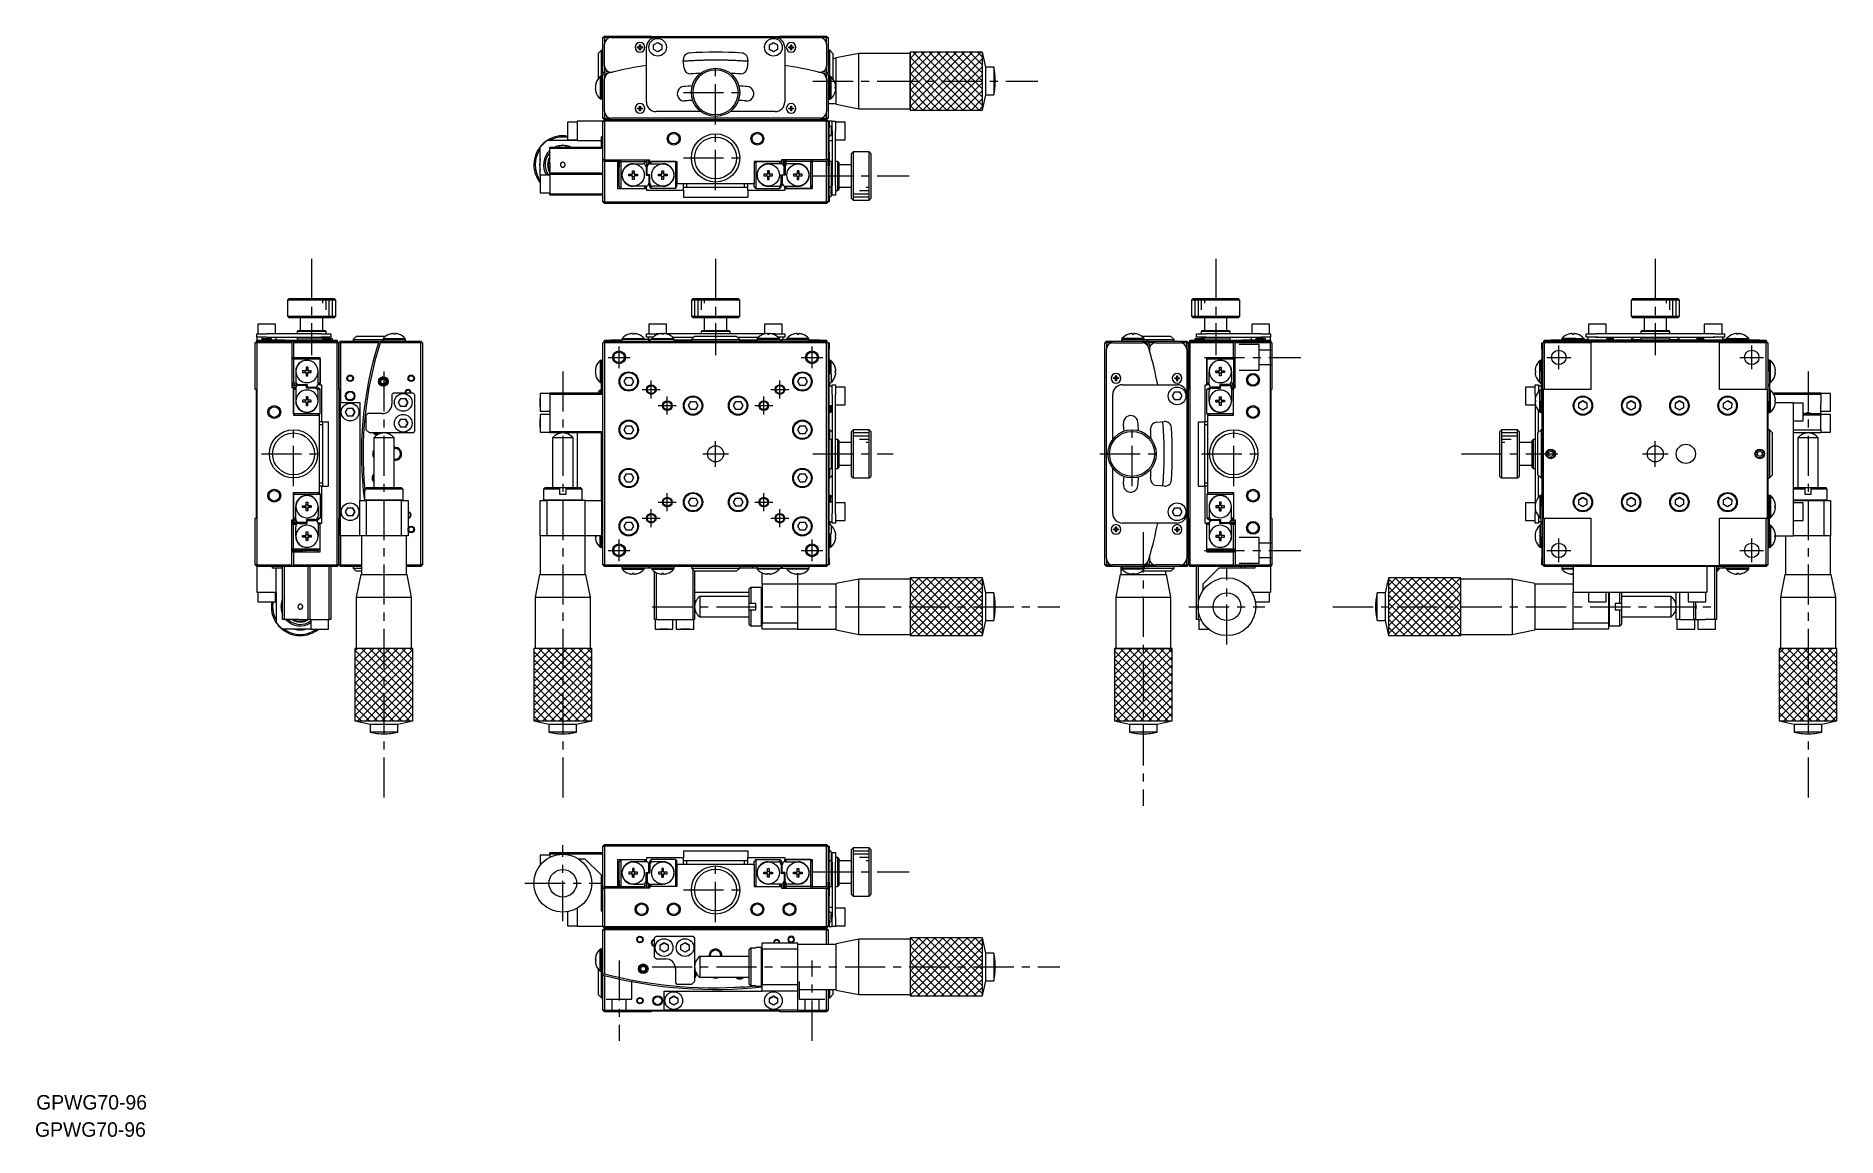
# Model space of a CAD drawing. Extents: x -162 to 398, y -18 to 324.
import ezdxf

# ---------------------------------------------------------------- set-up
doc = ezdxf.new("R2010")
doc.units = 0
doc.header["$LTSCALE"] = 10
doc.linetypes.add('CENTER', pattern=[2, 1.25, -0.25, 0.25, -0.25])
doc.linetypes.add('DASHED', pattern=[3.5, 2, -1.5])
doc.layers.get('0').update_dxf_attribs({"linetype": 'CONTINUOUS'})
doc.layers.add('CENTER', color=1, linetype='CENTER')
doc.styles.get("Standard").update_dxf_attribs({"font": 'FGP教科書体NT-M'})

msp = doc.modelspace()

# ---------------------------------------------------------------- texts
at = {"color": 7}
for p in [(-161.710019, -9.79), (-162.065332, -18.251743)]:
    msp.add_text('GPWG70-96', height=4.5, dxfattribs=at).set_placement(p)

# ---------------------------------------------------------------- linework, layer by layer
at = {"color": 7, "linetype": 'CONTINUOUS'}
for p, q in [((14.029483, 319.472051), (13.029483, 318.472051)), ((14.029483, 311.308589), (14.029483, 319.472051)), ((14.529483, 319.472051), (14.029483, 319.472051)), ((14.529483, 323.372051), (15.029483, 323.872051)), ((14.529483, 323.372051), (15.029483, 323.372051)), ((14.529483, 312.45902), (14.529483, 323.372051)), ((15.029483, 323.372051), (15.029483, 323.872051)), ((15.029483, 323.872051), (29.529483, 323.872051)), ((15.029483, 323.372051), (15.029483, 321.372051)), ((17.029483, 323.372051), (15.029483, 323.372051)), ((15.029483, 314.616421), (15.029483, 321.372051)), ((17.029483, 323.372051), (31.029483, 323.372051)), ((25.279483, 320.497051), (25.904483, 320.497051)), ((25.279483, 320.247051), (25.279483, 320.497051)), ((25.904483, 320.247051), (25.279483, 320.247051)), ((25.279483, 320.247051), (25.904483, 320.247051)), ((25.904483, 321.122051), (26.154483, 321.122051)), ((25.904483, 320.497051), (25.904483, 321.122051)), ((25.904483, 319.622051), (25.904483, 320.247051)), ((26.154483, 319.622051), (25.904483, 319.622051)), ((25.904483, 319.622051), (26.154483, 319.622051)), ((26.154483, 321.122051), (26.154483, 320.497051)), ((26.154483, 320.497051), (26.154483, 321.122051)), ((26.154483, 320.497051), (26.779483, 320.497051)), ((26.154483, 320.247051), (26.154483, 319.622051)), ((26.779483, 320.247051), (26.154483, 320.247051)), ((26.154483, 319.622051), (26.154483, 320.247051)), ((26.154483, 320.247051), (26.779483, 320.247051)), ((26.779483, 320.497051), (26.779483, 320.247051)), ((26.779483, 320.247051), (26.779483, 320.497051)), ((28.029483, 303.372051), (28.029483, 320.372051)), ((29.529483, 323.872051), (29.529483, 323.572051)), ((69.529483, 323.572051), (29.529483, 323.572051)), ((30.279483, 321.093739), (31.529483, 321.815427)), ((30.279483, 319.650364), (30.279483, 321.093739)), ((31.529483, 318.928676), (30.279483, 319.650364)), ((31.029483, 323.372051), (68.029483, 323.372051)), ((31.529483, 321.815427), (32.779483, 321.093739)), ((32.779483, 319.650364), (31.529483, 318.928676)), ((32.779483, 321.093739), (32.779483, 319.650364)), ((66.279483, 321.093739), (67.529483, 321.815427)), ((66.279483, 319.650364), (66.279483, 321.093739)), ((67.529483, 318.928676), (66.279483, 319.650364)), ((67.529483, 321.815427), (68.779483, 321.093739)), ((68.779483, 319.650364), (67.529483, 318.928676)), ((68.029483, 323.372051), (82.029483, 323.372051)), ((68.779483, 321.093739), (68.779483, 319.650364)), ((69.529483, 323.572051), (69.529483, 323.872051)), ((69.529483, 323.872051), (84.029483, 323.872051)), ((71.029483, 320.372051), (71.029483, 303.372051)), ((72.279483, 320.497051), (72.904483, 320.497051)), ((72.279483, 320.247051), (72.279483, 320.497051)), ((72.904483, 320.247051), (72.279483, 320.247051)), ((72.279483, 320.247051), (72.904483, 320.247051)), ((72.904483, 321.122051), (73.154483, 321.122051)), ((72.904483, 320.497051), (72.904483, 321.122051)), ((72.904483, 319.622051), (72.904483, 320.247051)), ((73.154483, 319.622051), (72.904483, 319.622051)), ((72.904483, 319.622051), (73.154483, 319.622051)), ((73.154483, 321.122051), (73.154483, 320.497051)), ((73.154483, 320.497051), (73.154483, 321.122051)), ((73.154483, 320.497051), (73.779483, 320.497051)), ((73.154483, 320.247051), (73.154483, 319.622051)), ((73.779483, 320.247051), (73.154483, 320.247051)), ((73.154483, 320.247051), (73.779483, 320.247051)), ((73.154483, 319.622051), (73.154483, 320.247051)), ((73.779483, 320.497051), (73.779483, 320.247051)), ((73.779483, 320.247051), (73.779483, 320.497051)), ((84.029483, 323.372051), (82.029483, 323.372051)), ((84.029483, 323.872051), (84.029483, 323.372051)), ((84.029483, 323.872051), (84.529483, 323.372051)), ((84.029483, 321.372051), (84.029483, 323.372051)), ((84.029483, 323.372051), (84.529483, 323.372051)), ((84.029483, 321.372051), (84.029483, 314.616421)), ((84.529483, 323.372051), (84.529483, 312.45902)), ((85.029483, 319.472051), (84.529483, 319.472051)), ((85.029483, 311.308589), (85.029483, 319.472051)), ((86.029483, 318.472051), (85.029483, 319.472051)), ((13.029483, 318.472051), (13.029483, 310.533176)), ((15.029483, 314.616421), (15.029483, 312.586169)), ((39.726011, 313.926243), (39.508088, 316.417115)), ((44.104108, 316.255181), (44.105862, 316.22394)), ((44.900133, 316.251655), (44.899215, 316.267996)), ((45.154117, 316.271549), (45.151977, 316.260997)), ((45.481328, 316.313002), (45.483033, 316.288657)), ((46.570712, 316.317443), (46.568775, 316.308579)), ((46.859177, 316.329792), (46.860043, 316.319708)), ((48.23587, 316.366111), (48.236587, 316.359179)), ((48.236587, 316.359179), (48.237379, 316.351383)), ((49.030836, 316.350642), (49.028859, 316.370274)), ((50.406722, 316.34962), (50.405825, 316.357029)), ((50.409687, 316.324291), (50.406722, 316.34962)), ((50.807266, 316.351748), (50.803801, 316.338962)), ((50.810457, 316.363371), (50.807266, 316.351748)), ((51.786865, 316.31366), (51.783726, 316.335368)), ((51.787886, 316.306309), (51.786865, 316.31366)), ((52.215237, 316.319677), (52.210105, 316.302599)), ((53.619851, 316.284262), (53.617302, 316.276588)), ((54.528492, 316.272837), (54.526141, 316.283473)), ((54.530892, 316.261631), (54.528492, 316.272837)), ((54.53496, 316.241803), (54.530892, 316.261631)), ((55.027297, 316.253616), (55.018481, 316.228974)), ((59.550877, 316.417115), (59.332954, 313.926243)), ((76.808356, 313.684756), (76.80786, 313.697393)), ((84.029483, 312.586169), (84.029483, 314.616421)), ((86.029483, 318.472051), (86.029483, 310.533176)), ((87.029483, 316.872051), (86.029483, 316.872051)), ((94.029483, 318.472051), (87.029483, 317.072051)), ((87.029483, 302.672051), (87.029483, 317.072051)), ((87.029483, 316.872051), (87.029483, 317.072051)), ((87.029483, 302.872051), (87.029483, 316.872051)), ((94.029483, 301.272051), (94.029483, 318.472051)), ((110.029483, 318.472051), (94.029483, 318.472051)), ((110.029483, 318.872051), (110.029483, 318.472051)), ((132.529483, 318.872051), (110.029483, 318.872051)), ((110.029483, 318.872051), (110.029483, 300.872051)), ((110.029483, 301.272051), (110.029483, 318.472051)), ((133.529483, 314.172051), (132.529483, 318.872051)), ((132.529483, 300.872051), (132.529483, 318.872051)), ((133.529483, 305.572051), (133.529483, 314.172051)), ((136.029483, 314.172051), (133.529483, 314.172051)), ((136.029483, 314.172051), (136.029483, 305.572051)), ((12.339053, 308.060046), (12.144202, 308.060046)), ((12.339053, 309.147832), (12.332362, 309.151095)), ((12.339053, 307.540046), (12.339053, 308.060046)), ((13.686869, 311.250046), (13.686869, 304.350046)), ((14.029483, 311.250046), (13.686869, 311.250046)), ((14.529483, 311.308589), (14.029483, 311.308589)), ((14.029483, 304.308589), (14.029483, 311.308589)), ((14.029483, 311.250046), (14.029483, 311.308589)), ((14.029483, 311.250046), (14.029483, 311.300046)), ((14.029483, 311.250046), (14.029483, 304.350046)), ((14.529483, 312.45902), (14.529483, 311.942805)), ((14.529483, 298.372051), (14.529483, 311.942805)), ((15.029483, 312.070436), (15.029483, 310.504885)), ((15.029483, 300.372051), (15.029483, 310.504885)), ((77.399283, 313.579531), (77.399785, 313.566508)), ((84.029483, 310.504885), (84.029483, 312.070436)), ((84.029483, 310.504885), (84.029483, 300.372051)), ((84.529483, 311.942805), (84.529483, 312.45902)), ((84.529483, 311.942805), (84.529483, 298.372051)), ((84.529483, 311.308589), (85.029483, 311.308589)), ((85.029483, 304.308589), (85.029483, 311.308589)), ((85.029483, 311.250046), (85.029483, 311.308589)), ((85.029483, 311.250046), (85.029483, 304.350046)), ((85.372097, 311.250046), (85.029483, 311.250046)), ((85.372097, 311.250046), (85.372097, 304.350046)), ((86.719912, 309.147832), (86.726603, 309.151095)), ((86.719912, 308.060046), (86.914763, 308.060046)), ((86.719912, 307.540046), (86.719912, 308.060046)), ((12.144202, 307.540046), (12.339053, 307.540046)), ((12.332362, 306.448997), (12.339053, 306.452261)), ((13.686869, 304.350046), (14.029483, 304.350046)), ((14.029483, 304.308589), (14.029483, 304.350046)), ((14.029483, 304.308589), (14.029483, 304.350046)), ((14.029483, 304.300046), (14.029483, 304.308589)), ((14.029483, 304.300046), (14.029483, 304.308589)), ((14.529483, 304.308589), (14.029483, 304.308589)), ((14.529483, 304.300046), (14.029483, 304.300046)), ((84.529483, 304.308589), (85.029483, 304.308589)), ((84.529483, 304.300046), (85.029483, 304.300046)), ((84.529483, 302.872051), (87.029483, 302.872051)), ((85.029483, 304.308589), (85.029483, 304.350046)), ((85.029483, 304.350046), (85.372097, 304.350046)), ((85.029483, 304.300046), (85.029483, 304.308589)), ((85.029483, 304.300046), (85.029483, 304.308589)), ((86.914763, 307.540046), (86.719912, 307.540046)), ((86.726603, 306.448997), (86.719912, 306.452261)), ((87.029483, 302.672051), (87.029483, 302.872051)), ((87.029483, 302.672051), (94.029483, 301.272051)), ((132.529483, 300.872051), (133.529483, 305.572051)), ((133.529483, 305.572051), (136.029483, 305.572051)), ((3.529483, 297.122051), (3.529483, 294.372051)), ((6.529483, 297.122051), (3.529483, 297.122051)), ((14.529483, 297.372051), (6.529483, 297.372051)), ((6.529483, 297.372051), (6.529483, 291.372051)), ((14.529483, 298.372051), (15.029483, 297.872051)), ((15.029483, 298.372051), (14.529483, 298.372051)), ((14.529483, 297.372051), (15.029483, 297.872051)), ((14.529483, 297.372051), (15.029483, 297.372051)), ((14.529483, 285.57506), (14.529483, 297.372051)), ((15.029483, 300.372051), (15.029483, 298.372051)), ((15.029483, 298.372051), (15.029483, 297.872051)), ((15.029483, 298.372051), (17.029483, 298.372051)), ((15.029483, 297.372051), (15.029483, 297.872051)), ((15.029483, 297.872051), (29.529483, 297.872051)), ((29.529483, 297.872051), (15.029483, 297.872051)), ((15.029483, 297.372051), (15.029483, 285.416563)), ((84.029483, 297.372051), (15.029483, 297.372051)), ((82.029483, 298.372051), (17.029483, 298.372051)), ((25.279483, 301.497051), (25.904483, 301.497051)), ((25.279483, 301.247051), (25.279483, 301.497051)), ((25.279483, 301.497051), (25.279483, 301.247051)), ((25.904483, 301.247051), (25.279483, 301.247051)), ((25.904483, 302.122051), (26.154483, 302.122051)), ((25.904483, 301.497051), (25.904483, 302.122051)), ((25.904483, 302.122051), (25.904483, 301.497051)), ((25.904483, 300.622051), (25.904483, 301.247051)), ((25.904483, 301.247051), (25.904483, 300.622051)), ((26.154483, 300.622051), (25.904483, 300.622051)), ((26.154483, 302.122051), (26.154483, 301.497051)), ((26.154483, 301.497051), (26.779483, 301.497051)), ((26.154483, 301.247051), (26.154483, 300.622051)), ((26.779483, 301.247051), (26.154483, 301.247051)), ((26.779483, 301.497051), (26.779483, 301.247051)), ((29.529483, 297.872051), (29.529483, 297.572051)), ((69.529483, 297.872051), (29.529483, 297.872051)), ((69.529483, 297.572051), (29.529483, 297.572051)), ((45.029483, 300.372051), (31.029483, 300.372051)), ((68.029483, 300.372051), (54.029483, 300.372051)), ((69.529483, 297.572051), (69.529483, 297.872051)), ((69.529483, 297.872051), (84.029483, 297.872051)), ((84.029483, 297.872051), (69.529483, 297.872051)), ((72.279483, 301.497051), (72.904483, 301.497051)), ((72.279483, 301.247051), (72.279483, 301.497051)), ((72.279483, 301.497051), (72.279483, 301.247051)), ((72.904483, 301.247051), (72.279483, 301.247051)), ((72.904483, 302.122051), (73.154483, 302.122051)), ((72.904483, 301.497051), (72.904483, 302.122051)), ((72.904483, 302.122051), (72.904483, 301.497051)), ((72.904483, 300.622051), (72.904483, 301.247051)), ((72.904483, 301.247051), (72.904483, 300.622051)), ((73.154483, 300.622051), (72.904483, 300.622051)), ((73.154483, 302.122051), (73.154483, 301.497051)), ((73.154483, 301.497051), (73.779483, 301.497051)), ((73.154483, 301.247051), (73.154483, 300.622051)), ((73.779483, 301.247051), (73.154483, 301.247051)), ((73.779483, 301.497051), (73.779483, 301.247051)), ((82.029483, 298.372051), (84.029483, 298.372051)), ((84.029483, 298.372051), (84.029483, 300.372051)), ((84.029483, 298.372051), (84.029483, 297.872051)), ((84.529483, 298.372051), (84.029483, 298.372051)), ((84.529483, 298.372051), (84.029483, 297.872051)), ((84.029483, 297.372051), (84.029483, 297.872051)), ((84.529483, 297.372051), (84.029483, 297.872051)), ((84.029483, 285.416563), (84.029483, 297.372051)), ((84.029483, 297.372051), (84.529483, 297.372051)), ((84.529483, 297.372051), (84.829483, 297.372051)), ((84.529483, 297.372051), (84.529483, 295.372051)), ((84.829483, 297.372051), (84.829483, 295.372051)), ((85.829483, 297.372051), (84.829483, 297.372051)), ((85.829483, 297.372051), (86.829483, 297.372051)), ((85.829483, 294.372051), (85.829483, 297.372051)), ((86.829483, 297.372051), (86.829483, 294.372051)), ((89.829483, 297.122051), (86.829483, 297.122051)), ((89.829483, 294.372051), (89.829483, 297.122051)), ((94.029483, 301.272051), (110.029483, 301.272051)), ((110.029483, 301.272051), (110.029483, 300.872051)), ((110.029483, 300.872051), (132.529483, 300.872051)), ((-2.970517, 291.372051), (-4.970517, 289.372051)), ((6.529483, 291.372051), (-2.970517, 291.372051)), ((3.529483, 294.372051), (3.529483, 291.622051)), ((3.529483, 291.622051), (6.529483, 291.622051)), ((6.529483, 291.372051), (14.029483, 291.372051)), ((14.029483, 291.372051), (14.029483, 292.572051)), ((14.529483, 292.572051), (14.029483, 292.572051)), ((14.029483, 289.372051), (14.029483, 291.372051)), ((84.529483, 295.372051), (84.529483, 287.746982)), ((84.529483, 295.372051), (84.529483, 287.746982)), ((84.829483, 295.172051), (84.829483, 295.372051)), ((84.829483, 293.572051), (84.829483, 295.172051)), ((84.829483, 287.746982), (84.829483, 293.572051)), ((84.829483, 291.372051), (85.829483, 291.372051)), ((85.179483, 295.872051), (85.079483, 295.872051)), ((85.079483, 292.872051), (85.179483, 292.872051)), ((85.429483, 295.622051), (85.429483, 294.372051)), ((85.429483, 295.122051), (85.429483, 294.497051)), ((85.429483, 294.497051), (85.429483, 294.247051)), ((85.429483, 294.372051), (85.429483, 293.122051)), ((85.429483, 294.247051), (85.429483, 293.622051)), ((85.829483, 294.372051), (85.829483, 277.372051)), ((86.829483, 277.372051), (86.829483, 294.372051)), ((86.829483, 291.622051), (89.829483, 291.622051)), ((89.829483, 291.622051), (89.829483, 294.372051)), ((-4.970517, 280.622051), (-4.970517, 289.372051)), ((-1.970517, 289.372051), (14.529483, 289.372051)), ((-1.970517, 288.872051), (-1.970517, 289.372051)), ((14.529483, 288.872051), (-1.970517, 288.872051)), ((-1.970517, 284.372051), (-1.970517, 288.872051)), ((1.029483, 289.788131), (1.029483, 289.372103)), ((3.029483, 289.372103), (3.029483, 289.788131)), ((84.529483, 287.746982), (84.529483, 285.57506)), ((84.529483, 285.746982), (84.829483, 285.746982)), ((84.829483, 287.746982), (84.829483, 285.746982)), ((84.829483, 285.746982), (84.829483, 285.490073)), ((92.329483, 287.872053), (91.829483, 287.372053)), ((91.829483, 280.372053), (91.829483, 287.372053)), ((92.329483, 287.872053), (92.329483, 280.372053)), ((97.329483, 287.872053), (92.329483, 287.872053)), ((97.329483, 280.372053), (97.329483, 287.872053)), ((97.829483, 287.372053), (97.329483, 287.872053)), ((97.829483, 287.372053), (97.829483, 280.372053)), ((-4.970517, 280.622051), (-4.970517, 277.872051)), ((-1.970517, 280.622051), (-4.970517, 280.622051)), ((-1.970517, 284.372051), (-1.970517, 281.372051)), ((-1.970517, 280.872051), (-1.970517, 281.372051)), ((-1.970517, 281.372051), (14.529483, 281.372051)), ((14.529483, 280.872051), (-1.970517, 280.872051)), ((-1.970517, 280.872051), (-1.970517, 274.872051)), ((1.279811, 283.894161), (1.279532, 283.863847)), ((1.279532, 283.863847), (1.280471, 283.833599)), ((1.281316, 283.924464), (1.279811, 283.894161)), ((1.280471, 283.833599), (1.282623, 283.803492)), ((1.283232, 283.946948), (1.281316, 283.924464)), ((1.282623, 283.803492), (1.286038, 283.773123)), ((1.285826, 283.969389), (1.283232, 283.946948)), ((1.290659, 284.001036), (1.285826, 283.969389)), ((1.286038, 283.773123), (1.290682, 283.742948)), ((1.296849, 284.032507), (1.290659, 284.001036)), ((1.290682, 283.742948), (1.296535, 283.71304)), ((1.296535, 283.71304), (1.303578, 283.683472)), ((1.304384, 284.063708), (1.296849, 284.032507)), ((1.303578, 283.683472), (1.313252, 283.64954)), ((1.314148, 284.097425), (1.304384, 284.063708)), ((1.313252, 283.64954), (1.324494, 283.616143)), ((1.325496, 284.130702), (1.314148, 284.097425)), ((1.324494, 283.616143), (1.337262, 283.583381)), ((1.338394, 284.163422), (1.325496, 284.130702)), ((1.337262, 283.583381), (1.350253, 283.554017)), ((1.347552, 284.184254), (1.338394, 284.163422)), ((1.357342, 284.204808), (1.347552, 284.184254)), ((1.350253, 283.554017), (1.364478, 283.525255)), ((1.372261, 284.233379), (1.357342, 284.204808)), ((1.364478, 283.525255), (1.379898, 283.497164)), ((1.388408, 284.261308), (1.372261, 284.233379)), ((1.379898, 283.497164), (1.391494, 283.477753)), ((1.405735, 284.288512), (1.388408, 284.261308)), ((1.391494, 283.477753), (1.403666, 283.458707)), ((1.403666, 283.458707), (1.415582, 283.441207)), ((1.42599, 284.317354), (1.405735, 284.288512)), ((1.415582, 283.441207), (1.427987, 283.424052)), ((1.447591, 284.345232), (1.42599, 284.317354)), ((1.427987, 283.424052), (1.44549, 283.401465)), ((1.44549, 283.401465), (1.463853, 283.379546)), ((1.470466, 284.372051), (1.447591, 284.345232)), ((1.463853, 283.379546), (1.483041, 283.358337)), ((1.483041, 283.358337), (1.503246, 283.33766)), ((1.503246, 283.33766), (1.524262, 283.317749)), ((1.524262, 283.317749), (1.546051, 283.298646)), ((1.546051, 283.298646), (1.562907, 283.284849)), ((1.562907, 283.284849), (1.580177, 283.271531)), ((1.580177, 283.271531), (1.606395, 283.25278)), ((1.606395, 283.25278), (1.633609, 283.23504)), ((1.633609, 283.23504), (1.661631, 283.218457)), ((1.661631, 283.218457), (1.690738, 283.202909)), ((1.690738, 283.202909), (1.720576, 283.188621)), ((1.720576, 283.188621), (1.751442, 283.175494)), ((1.751442, 283.175494), (1.782943, 283.163731)), ((1.782943, 283.163731), (1.81522, 283.153308)), ((1.81522, 283.153308), (1.849382, 283.143999)), ((1.849382, 283.143999), (1.88404, 283.136291)), ((1.88404, 283.136291), (1.919062, 283.130224)), ((1.919062, 283.130224), (1.951447, 283.126124)), ((1.951447, 283.126124), (1.984029, 283.123432)), ((1.984029, 283.123432), (2.016696, 283.12216)), ((2.016696, 283.12216), (2.039834, 283.122123)), ((2.039834, 283.122123), (2.062959, 283.122799)), ((2.062959, 283.122799), (2.091744, 283.124643)), ((2.091744, 283.124643), (2.120444, 283.127592)), ((2.120444, 283.127592), (2.148983, 283.131635)), ((2.148983, 283.131635), (2.177287, 283.13676)), ((2.177287, 283.13676), (2.205751, 283.143062)), ((2.205751, 283.143062), (2.233925, 283.150458)), ((2.233925, 283.150458), (2.261741, 283.158923)), ((2.261741, 283.158923), (2.28913, 283.16843)), ((2.28913, 283.16843), (2.315906, 283.1789)), ((2.315906, 283.1789), (2.342224, 283.190371)), ((2.342224, 283.190371), (2.36803, 283.202811)), ((2.36803, 283.202811), (2.393267, 283.216185)), ((2.393267, 283.216185), (2.426435, 283.235714)), ((2.426435, 283.235714), (2.458494, 283.256872)), ((2.458494, 283.256872), (2.489334, 283.279568)), ((2.489334, 283.279568), (2.516385, 283.301592)), ((2.516385, 283.301592), (2.542353, 283.32482)), ((2.542353, 283.32482), (2.567168, 283.34918)), ((2.567168, 283.34918), (2.588818, 283.372409)), ((2.611203, 284.345441), (2.5885, 284.372051)), ((2.588818, 283.372409), (2.609461, 283.396527)), ((2.609461, 283.396527), (2.629049, 283.421474)), ((2.632654, 284.317788), (2.611203, 284.345441)), ((2.629049, 283.421474), (2.642229, 283.439568)), ((2.652779, 284.289186), (2.632654, 284.317788)), ((2.642229, 283.439568), (2.654864, 283.458049)), ((2.671351, 284.259998), (2.652779, 284.289186)), ((2.654864, 283.458049), (2.671947, 283.48509)), ((2.688562, 284.229978), (2.671351, 284.259998)), ((2.671947, 283.48509), (2.687948, 283.512994)), ((2.687948, 283.512994), (2.70275, 283.541581)), ((2.704358, 284.199227), (2.688562, 284.229978)), ((2.70275, 283.541581), (2.716451, 283.571096)), ((2.714226, 284.178035), (2.704358, 284.199227)), ((2.723426, 284.156555), (2.714226, 284.178035)), ((2.716451, 283.571096), (2.728873, 283.601215)), ((2.735279, 284.125721), (2.723426, 284.156555)), ((2.728873, 283.601215), (2.740094, 283.632196)), ((2.745762, 284.094406), (2.735279, 284.125721)), ((2.740094, 283.632196), (2.749959, 283.663693)), ((2.754844, 284.062709), (2.745762, 284.094406)), ((2.749959, 283.663693), (2.758485, 283.695824)), ((2.763145, 284.027731), (2.754844, 284.062709)), ((2.758485, 283.695824), (2.763215, 283.71669)), ((2.769757, 283.992424), (2.763145, 284.027731)), ((2.763215, 283.71669), (2.767353, 283.737709)), ((2.767353, 283.737709), (2.77199, 283.76631)), ((2.774665, 283.95692), (2.769757, 283.992424)), ((2.77199, 283.76631), (2.775527, 283.795131)), ((2.776856, 283.934766), (2.774665, 283.95692)), ((2.775527, 283.795131), (2.777948, 283.824106)), ((2.778387, 283.912582), (2.776856, 283.934766)), ((2.777948, 283.824106), (2.779253, 283.853531)), ((2.779401, 283.883046), (2.778387, 283.912582)), ((2.779253, 283.853531), (2.779401, 283.883046)), ((14.529483, 285.050804), (14.529483, 285.57506)), ((14.529483, 272.372051), (14.529483, 285.050804)), ((15.029483, 285.416563), (29.029483, 285.416563)), ((15.029483, 284.891545), (15.029483, 272.372051)), ((19.029483, 284.891545), (15.029483, 284.891545)), ((19.029483, 285.416563), (19.029483, 284.891545)), ((19.029483, 284.891545), (19.029483, 284.572051)), ((19.029483, 284.572051), (19.029483, 282.572056)), ((19.029483, 282.580332), (19.271202, 282.822051)), ((19.029483, 282.572056), (19.029483, 276.456593)), ((19.529483, 282.372051), (19.029483, 282.372051)), ((19.271202, 285.322051), (19.17669, 285.416563)), ((19.521202, 285.072051), (19.271202, 285.322051)), ((19.271202, 282.822051), (19.521202, 283.072051)), ((19.521202, 285.072051), (19.521202, 284.072051)), ((19.521202, 285.062969), (19.529483, 285.07125)), ((19.521202, 284.072051), (19.521202, 283.072051)), ((19.529483, 284.52632), (19.529483, 285.416563)), ((19.529483, 284.52632), (20.029483, 284.891545)), ((19.529483, 277.157539), (19.529483, 284.52632)), ((20.029483, 285.416563), (20.029483, 284.891545)), ((20.029483, 284.891545), (20.029483, 276.456593)), ((20.029483, 284.891545), (27.529483, 284.891545)), ((22.581697, 280.934052), (23.669483, 280.934052)), ((22.581697, 280.414052), (22.581697, 280.934052)), ((23.669483, 280.414052), (22.581697, 280.414052)), ((23.406174, 280.414052), (23.406174, 280.934052)), ((23.669483, 282.021838), (24.189483, 282.021838)), ((23.669483, 280.934052), (23.669483, 282.021838)), ((23.669483, 282.021838), (23.669483, 281.19736)), ((23.669483, 280.934052), (23.669483, 281.19736)), ((23.669483, 281.19736), (24.189483, 281.19736)), ((23.669483, 279.326266), (23.669483, 280.414052)), ((23.669483, 280.150744), (23.669483, 280.414052)), ((23.669483, 279.326266), (23.669483, 280.150744)), ((24.189483, 280.150744), (23.669483, 280.150744)), ((23.929483, 284.182595), (26.929483, 284.182595)), ((24.189483, 282.021838), (24.189483, 280.934052)), ((24.189483, 280.934052), (25.277268, 280.934052)), ((24.189483, 280.414052), (24.189483, 279.326266)), ((25.277268, 280.414052), (24.189483, 280.414052)), ((24.452791, 280.934052), (24.452791, 280.414052)), ((25.277268, 280.934052), (25.277268, 280.414052)), ((27.529483, 284.891545), (27.529483, 285.416563)), ((27.529483, 283.982595), (27.529483, 284.891545)), ((28.029483, 284.52632), (27.529483, 284.891545)), ((28.029483, 282.553542), (27.929356, 282.415842)), ((27.929483, 283.182595), (27.929483, 280.582595)), ((27.929483, 283.182595), (27.929483, 280.582595)), ((27.929483, 281.943184), (28.229483, 281.651111)), ((27.929483, 280.582595), (28.829483, 280.582595)), ((28.029483, 285.416563), (28.029483, 284.52632)), ((28.029483, 284.52632), (28.029483, 282.553542)), ((28.029483, 281.845826), (28.029483, 280.582595)), ((28.279548, 285.379601), (28.029571, 285.211978)), ((28.229483, 280.774052), (28.229483, 283.174052)), ((29.129483, 280.774052), (28.229483, 280.774052)), ((28.279483, 283.486302), (28.279483, 285.416563)), ((28.279483, 280.582595), (28.279483, 280.774052)), ((28.779483, 284.067081), (28.779483, 285.416563)), ((28.779483, 280.582595), (28.779483, 280.774052)), ((28.779483, 280.774052), (28.779483, 280.582595)), ((28.779485, 285.266294), (28.779485, 285.416563)), ((28.779485, 285.416563), (28.779485, 285.302608)), ((28.779485, 285.302608), (28.779485, 285.416563)), ((29.029483, 285.059216), (28.779485, 285.302608)), ((28.779485, 284.067082), (28.779485, 285.266294)), ((28.829316, 280.161782), (29.029387, 280.181743)), ((28.829483, 280.582595), (28.829483, 278.182595)), ((28.829483, 280.582595), (28.829483, 278.182595)), ((29.029483, 285.416563), (29.029483, 284.891545)), ((29.029483, 284.891545), (29.029483, 284.52632)), ((29.029483, 284.52632), (29.529483, 284.891545)), ((29.029483, 284.891545), (29.529483, 284.891545)), ((29.029483, 284.52632), (29.029483, 284.153848)), ((29.029483, 280.774052), (29.029483, 279.140231)), ((29.129483, 278.174052), (29.129483, 280.774052)), ((29.229483, 284.174052), (33.129483, 284.174052)), ((29.529483, 284.174052), (29.529483, 284.891545)), ((37.029483, 284.891545), (29.529483, 284.891545)), ((29.529483, 284.891545), (37.029483, 284.891545)), ((31.781697, 280.934052), (32.869483, 280.934052)), ((31.781697, 280.414052), (31.781697, 280.934052)), ((32.869483, 280.414052), (31.781697, 280.414052)), ((32.606174, 280.414052), (32.606174, 280.934052)), ((32.869483, 282.021838), (33.389483, 282.021838)), ((32.869483, 280.934052), (32.869483, 282.021838)), ((32.869483, 282.021838), (32.869483, 281.19736)), ((32.869483, 280.934052), (32.869483, 281.19736)), ((32.869483, 281.19736), (33.389483, 281.19736)), ((32.869483, 279.326266), (32.869483, 280.414052)), ((32.869483, 280.150744), (32.869483, 280.414052)), ((32.869483, 279.326266), (32.869483, 280.150744)), ((33.389483, 280.150744), (32.869483, 280.150744)), ((33.389483, 282.021838), (33.389483, 280.934052)), ((33.389483, 280.934052), (34.477268, 280.934052)), ((33.389483, 280.414052), (33.389483, 279.326266)), ((34.477268, 280.414052), (33.389483, 280.414052)), ((33.652791, 280.934052), (33.652791, 280.414052)), ((34.477268, 280.934052), (34.477268, 280.414052)), ((37.029483, 284.891545), (37.029483, 276.456593)), ((37.529483, 284.52632), (37.029483, 284.891545)), ((37.029483, 284.891545), (37.529483, 284.891545)), ((37.529483, 284.891545), (37.529483, 278.072051)), ((61.529483, 284.52632), (62.029483, 284.891545)), ((62.029483, 284.891545), (61.529483, 284.891545)), ((61.529483, 284.891545), (61.529483, 278.072051)), ((62.029483, 284.891545), (62.029483, 276.456593)), ((62.029483, 284.891545), (69.529483, 284.891545)), ((69.529483, 284.891545), (62.029483, 284.891545)), ((64.581697, 280.934052), (64.581697, 280.414052)), ((65.669483, 280.934052), (64.581697, 280.934052)), ((64.581697, 280.414052), (65.669483, 280.414052)), ((65.406174, 280.934052), (65.406174, 280.414052)), ((66.189483, 282.021838), (65.669483, 282.021838)), ((65.669483, 282.021838), (65.669483, 280.934052)), ((66.189483, 281.19736), (65.669483, 281.19736)), ((65.669483, 280.414052), (65.669483, 279.326266)), ((65.669483, 280.150744), (66.189483, 280.150744)), ((69.829483, 284.174052), (65.929483, 284.174052)), ((66.189483, 280.934052), (66.189483, 282.021838)), ((66.189483, 282.021838), (66.189483, 281.19736)), ((66.189483, 280.934052), (66.189483, 281.19736)), ((67.277268, 280.934052), (66.189483, 280.934052)), ((66.189483, 279.326266), (66.189483, 280.414052)), ((66.189483, 280.414052), (67.277268, 280.414052)), ((66.189483, 280.150744), (66.189483, 280.414052)), ((66.189483, 279.326266), (66.189483, 280.150744)), ((66.452791, 280.414052), (66.452791, 280.934052)), ((67.277268, 280.414052), (67.277268, 280.934052)), ((69.529483, 284.174052), (69.529483, 284.891545)), ((70.029483, 284.52632), (69.529483, 284.891545)), ((70.029483, 284.891545), (69.529483, 284.891545)), ((69.929483, 280.774052), (70.829483, 280.774052)), ((69.929483, 278.174052), (69.929483, 280.774052)), ((70.029483, 285.416563), (70.029483, 284.891545)), ((84.029483, 285.416563), (70.029483, 285.416563)), ((70.279481, 285.302608), (70.029483, 285.059216)), ((70.029483, 284.891545), (70.029483, 284.52632)), ((70.029483, 284.52632), (70.029483, 284.153848)), ((70.029483, 280.774052), (70.029483, 279.140231)), ((70.029595, 280.181741), (70.229577, 280.161791)), ((70.229483, 280.582595), (70.229483, 278.182595)), ((71.129483, 280.582595), (70.229483, 280.582595)), ((70.229483, 280.582595), (70.229483, 278.182595)), ((70.279481, 285.266294), (70.279481, 285.416563)), ((70.279481, 285.416563), (70.279481, 285.302608)), ((70.279481, 285.302608), (70.279481, 285.416563)), ((70.279481, 284.067082), (70.279481, 285.266294)), ((70.279483, 284.067081), (70.279483, 285.416563)), ((70.279483, 280.582595), (70.279483, 280.774052)), ((70.279483, 280.774052), (70.279483, 280.582595)), ((71.029469, 285.211921), (70.779458, 285.379578)), ((70.779483, 283.486302), (70.779483, 285.416563)), ((70.779483, 280.582595), (70.779483, 280.774052)), ((70.829483, 280.774052), (70.829483, 283.174052)), ((70.829483, 281.651111), (71.129483, 281.943184)), ((71.029483, 285.416563), (71.029483, 284.52632)), ((71.029483, 284.52632), (71.529483, 284.891545)), ((71.029483, 284.52632), (71.029483, 282.553542)), ((71.029483, 282.553542), (71.129609, 282.415842)), ((71.029483, 281.845826), (71.029483, 280.582595)), ((71.129483, 283.182595), (71.129483, 280.582595)), ((71.129483, 283.182595), (71.129483, 280.582595)), ((71.529483, 284.891545), (71.529483, 285.416563)), ((71.529483, 283.982595), (71.529483, 284.891545)), ((79.029483, 284.891545), (71.529483, 284.891545)), ((75.129483, 284.182595), (72.129483, 284.182595)), ((74.869483, 280.934052), (73.781697, 280.934052)), ((73.781697, 280.934052), (73.781697, 280.414052)), ((73.781697, 280.414052), (74.869483, 280.414052)), ((74.606174, 280.934052), (74.606174, 280.414052)), ((75.389483, 282.021838), (74.869483, 282.021838)), ((74.869483, 282.021838), (74.869483, 280.934052)), ((75.389483, 281.19736), (74.869483, 281.19736)), ((74.869483, 280.414052), (74.869483, 279.326266)), ((74.869483, 280.150744), (75.389483, 280.150744)), ((75.389483, 280.934052), (75.389483, 282.021838)), ((75.389483, 282.021838), (75.389483, 281.19736)), ((75.389483, 280.934052), (75.389483, 281.19736)), ((76.477268, 280.934052), (75.389483, 280.934052)), ((75.389483, 279.326266), (75.389483, 280.414052)), ((75.389483, 280.414052), (76.477268, 280.414052)), ((75.389483, 280.150744), (75.389483, 280.414052)), ((75.389483, 279.326266), (75.389483, 280.150744)), ((75.652791, 280.414052), (75.652791, 280.934052)), ((76.477268, 280.414052), (76.477268, 280.934052)), ((79.029483, 285.416563), (79.029483, 284.891545)), ((79.029483, 284.891545), (79.029483, 276.456593)), ((79.529483, 284.52632), (79.029483, 284.891545)), ((79.529483, 285.416563), (79.529483, 284.891545)), ((79.529483, 284.891545), (79.529483, 276.456593)), ((84.029483, 284.891545), (79.529483, 284.891545)), ((84.029483, 272.372051), (84.029483, 284.891545)), ((84.529483, 285.490073), (84.529483, 285.050804)), ((84.529483, 285.050804), (84.529483, 285.490073)), ((84.529483, 285.050804), (84.529483, 283.575347)), ((84.529483, 283.575347), (84.529483, 285.050804)), ((84.529483, 283.575347), (84.529483, 274.372051)), ((84.529483, 283.575347), (84.529483, 274.372051)), ((84.829483, 285.490073), (84.829483, 283.575347)), ((85.529483, 284.872053), (84.829483, 284.872053)), ((84.829483, 274.372051), (84.829483, 283.575347)), ((85.529483, 280.372053), (85.529483, 284.872053)), ((85.829483, 284.572053), (85.529483, 284.872053)), ((85.529483, 275.872053), (85.529483, 280.372053)), ((87.529483, 284.872051), (86.829483, 284.872051)), ((87.529483, 280.372051), (87.529483, 284.872051)), ((87.829483, 284.572051), (87.529483, 284.872051)), ((87.529483, 275.872051), (87.529483, 280.372051)), ((87.829483, 284.572051), (87.829483, 280.372051)), ((91.829483, 283.872053), (87.829483, 283.872053)), ((87.829483, 280.372051), (87.829483, 276.172051)), ((91.829483, 273.372053), (91.829483, 280.372053)), ((92.329483, 280.372053), (92.329483, 272.872053)), ((97.329483, 272.872053), (97.329483, 280.372053)), ((97.829483, 280.372053), (97.829483, 273.372053)), ((-4.970517, 277.872051), (-4.970517, 275.122051)), ((-4.970517, 275.122051), (-1.970517, 275.122051)), ((-1.970517, 274.372051), (-1.970517, 274.872051)), ((-1.970517, 274.872051), (14.529483, 274.872051)), ((19.029483, 278.507925), (19.529483, 278.529382)), ((19.029483, 277.872051), (19.529483, 277.872051)), ((19.529483, 277.560436), (19.029483, 277.58455)), ((19.029483, 276.456593), (20.029483, 276.456593)), ((20.029483, 276.456593), (19.529483, 277.157539)), ((20.029483, 276.456593), (27.529483, 276.456593)), ((20.029483, 276.456593), (27.529483, 276.456593)), ((24.189483, 279.326266), (23.669483, 279.326266)), ((27.829483, 277.182595), (23.929483, 277.182595)), ((27.529483, 276.456593), (27.529483, 277.182595)), ((27.529483, 276.456593), (28.029483, 277.157539)), ((27.529483, 276.456593), (28.029483, 276.456593)), ((28.029483, 277.202799), (28.029483, 277.157539)), ((28.029483, 276.456593), (28.029483, 277.157539)), ((28.029483, 276.456593), (28.029483, 275.927036)), ((28.029483, 275.927036), (39.529483, 275.927036)), ((29.029457, 279.741499), (28.829332, 279.763856)), ((29.129454, 279.21221), (29.029483, 279.140231)), ((29.029483, 279.140231), (29.029483, 277.157539)), ((29.529483, 276.456593), (29.029483, 277.157539)), ((29.529483, 276.456593), (29.529483, 277.374052)), ((37.029483, 276.456593), (29.529483, 276.456593)), ((33.129483, 277.174052), (30.129483, 277.174052)), ((33.389483, 279.326266), (32.869483, 279.326266)), ((37.029483, 276.456593), (37.529483, 277.157539)), ((37.529483, 277.157539), (37.529483, 278.072051)), ((37.529483, 278.072051), (61.529483, 278.072051)), ((39.529483, 275.927036), (39.529483, 278.072051)), ((39.529483, 276.872051), (59.529483, 276.872051)), ((39.529483, 275.927036), (39.529483, 273.805702)), ((40.529483, 278.072051), (40.529483, 276.872051)), ((58.529483, 276.872051), (58.529483, 278.072051)), ((59.529483, 275.927036), (59.529483, 278.072051)), ((59.529483, 275.927036), (59.529483, 273.805702)), ((59.529483, 275.927036), (71.029483, 275.927036)), ((61.529483, 277.157539), (61.529483, 278.072051)), ((62.029483, 276.456593), (61.529483, 277.157539)), ((62.029483, 276.456593), (69.529483, 276.456593)), ((65.669483, 279.326266), (66.189483, 279.326266)), ((65.929483, 277.174052), (68.929483, 277.174052)), ((69.529483, 276.456593), (69.529483, 277.374052)), ((69.529483, 276.456593), (70.029483, 277.157539)), ((69.929511, 279.21221), (70.029483, 279.140231)), ((70.029483, 279.140231), (70.029483, 277.157539)), ((70.229562, 279.763847), (70.029558, 279.741504)), ((71.029483, 277.202799), (71.029483, 277.157539)), ((71.529483, 276.456593), (71.029483, 277.157539)), ((71.029483, 276.456593), (71.029483, 277.157539)), ((71.029483, 276.456593), (71.029483, 275.927036)), ((71.029483, 276.456593), (71.529483, 276.456593)), ((71.229483, 277.182595), (75.129483, 277.182595)), ((71.529483, 276.456593), (71.529483, 277.182595)), ((79.029483, 276.456593), (71.529483, 276.456593)), ((71.529483, 276.456593), (79.029483, 276.456593)), ((74.869483, 279.326266), (75.389483, 279.326266)), ((79.029483, 276.456593), (79.529483, 277.157539)), ((79.029483, 276.456593), (79.529483, 276.456593)), ((85.179483, 276.872051), (85.079483, 276.872051)), ((85.429483, 276.622051), (85.429483, 274.122051)), ((85.429483, 276.622051), (85.429483, 275.497051)), ((85.429483, 276.122051), (85.429483, 275.497051)), ((85.429483, 275.497051), (85.429483, 276.122051)), ((85.429483, 275.872053), (85.529483, 275.872053)), ((85.429483, 275.497051), (85.429483, 275.247051)), ((85.429483, 275.247051), (85.429483, 275.497051)), ((85.429483, 275.497051), (85.429483, 275.247051)), ((85.429483, 275.247051), (85.429483, 274.122051)), ((85.429483, 274.622051), (85.429483, 275.247051)), ((85.429483, 275.247051), (85.429483, 274.622051)), ((85.529483, 275.872053), (85.829483, 276.172053)), ((85.829483, 274.372051), (85.829483, 277.372051)), ((86.829483, 277.372051), (86.829483, 274.372051)), ((86.829483, 275.872051), (87.529483, 275.872051)), ((87.529483, 275.872051), (87.829483, 276.172051)), ((87.829483, 276.872053), (91.829483, 276.872053)), ((14.529483, 274.372051), (-1.970517, 274.372051)), ((15.029483, 272.372051), (14.529483, 272.372051)), ((15.029483, 271.872051), (14.529483, 272.372051)), ((15.029483, 272.372051), (84.029483, 272.372051)), ((15.029483, 271.872051), (15.029483, 272.372051)), ((84.029483, 271.872051), (15.029483, 271.872051)), ((39.529483, 273.805702), (59.529483, 273.805702)), ((84.029483, 272.372051), (84.029483, 271.872051)), ((84.529483, 272.372051), (84.029483, 272.372051)), ((84.529483, 272.372051), (84.029483, 271.872051)), ((84.529483, 274.372051), (84.529483, 272.372051)), ((84.829483, 272.372051), (84.529483, 272.372051)), ((84.829483, 274.372051), (84.829483, 272.372051)), ((85.079483, 273.872051), (85.179483, 273.872051)), ((86.829483, 274.372051), (85.829483, 274.372051)), ((91.829483, 273.372053), (92.329483, 272.872053)), ((92.329483, 272.872053), (97.329483, 272.872053)), ((97.329483, 272.872053), (97.829483, 273.372053)), ((-83.090724, 242.301859), (-83.590724, 241.801859)), ((-76.090724, 241.801859), (-83.590724, 241.801859)), ((-83.590724, 241.801859), (-83.590724, 236.801859)), ((-83.090724, 242.301859), (-76.090724, 242.301859)), ((-76.090724, 242.301859), (-69.090724, 242.301859)), ((-68.590724, 241.801859), (-76.090724, 241.801859)), ((-68.590724, 241.801859), (-69.090724, 242.301859)), ((-68.590724, 236.801859), (-68.590724, 241.801859)), ((42.529483, 242.301859), (42.029483, 241.801859)), ((57.029483, 241.801859), (42.029483, 241.801859)), ((42.029483, 241.801859), (42.029483, 236.801859)), ((42.529483, 242.301859), (56.529483, 242.301859)), ((57.029483, 241.801859), (56.529483, 242.301859)), ((57.029483, 236.801859), (57.029483, 241.801859)), ((198.039688, 242.301859), (197.539688, 241.801859)), ((212.539688, 241.801859), (197.539688, 241.801859)), ((197.539688, 241.801859), (197.539688, 236.801859)), ((198.039688, 242.301859), (212.039688, 242.301859)), ((212.539688, 241.801859), (212.039688, 242.301859)), ((212.539688, 236.801859), (212.539688, 241.801859)), ((334.719891, 242.301859), (334.219891, 241.801859)), ((349.219891, 241.801859), (334.219891, 241.801859)), ((334.219891, 241.801859), (334.219891, 236.801859)), ((334.719891, 242.301859), (348.719891, 242.301859)), ((349.219891, 241.801859), (348.719891, 242.301859)), ((349.219891, 236.801859), (349.219891, 241.801859)), ((-83.590724, 236.801859), (-76.090724, 236.801859)), ((-83.590724, 236.801859), (-83.090724, 236.301859)), ((-76.090724, 236.301859), (-83.090724, 236.301859)), ((-79.590724, 236.301859), (-79.590724, 232.301859)), ((-76.090724, 236.801859), (-68.590724, 236.801859)), ((-69.090724, 236.301859), (-76.090724, 236.301859)), ((-72.590724, 232.301859), (-72.590724, 236.301859)), ((-69.090724, 236.301859), (-68.590724, 236.801859)), ((42.029483, 236.801859), (57.029483, 236.801859)), ((42.029483, 236.801859), (42.529483, 236.301859)), ((56.529483, 236.301859), (42.529483, 236.301859)), ((46.029483, 236.301859), (46.029483, 232.301859)), ((53.029483, 232.301859), (53.029483, 236.301859)), ((56.529483, 236.301859), (57.029483, 236.801859)), ((197.539688, 236.801859), (212.539688, 236.801859)), ((197.539688, 236.801859), (198.039688, 236.301859)), ((212.039688, 236.301859), (198.039688, 236.301859)), ((201.539688, 236.301859), (201.539688, 232.301859)), ((208.539688, 232.301859), (208.539688, 236.301859)), ((212.039688, 236.301859), (212.539688, 236.801859)), ((334.219891, 236.801859), (349.219891, 236.801859)), ((334.219891, 236.801859), (334.719891, 236.301859)), ((348.719891, 236.301859), (334.719891, 236.301859)), ((338.219891, 236.301859), (338.219891, 232.301859)), ((345.219891, 232.301859), (345.219891, 236.301859)), ((348.719891, 236.301859), (349.219891, 236.801859)), ((-93.090724, 230.301859), (-93.090724, 231.301859)), ((-93.090724, 231.301859), (-90.090724, 231.301859)), ((-90.090724, 230.301859), (-93.090724, 230.301859)), ((-93.090724, 230.301859), (-93.090724, 229.301859)), ((-90.090724, 234.301859), (-92.840724, 234.301859)), ((-92.840724, 234.301859), (-92.840724, 231.301859)), ((-91.590724, 229.651859), (-91.590724, 229.551859)), ((-91.340724, 229.901859), (-90.090724, 229.901859)), ((-90.840724, 229.901859), (-90.215724, 229.901859)), ((-90.215724, 229.901859), (-89.965724, 229.901859)), ((-87.340724, 234.301859), (-90.090724, 234.301859)), ((-73.090724, 231.301859), (-90.090724, 231.301859)), ((-90.090724, 230.301859), (-73.090724, 230.301859)), ((-90.090724, 229.901859), (-88.840724, 229.901859)), ((-89.965724, 229.901859), (-89.340724, 229.901859)), ((-88.590724, 229.551859), (-88.590724, 229.651859)), ((-87.340724, 231.301859), (-87.340724, 234.301859)), ((-87.090724, 229.301859), (-87.090724, 230.301859)), ((-80.290724, 232.301859), (-80.590724, 232.001859)), ((-76.090724, 232.001859), (-80.590724, 232.001859)), ((-80.590724, 232.001859), (-80.590724, 231.301859)), ((-80.290724, 230.301859), (-80.590724, 230.001859)), ((-76.090724, 230.001859), (-80.590724, 230.001859)), ((-80.590724, 230.001859), (-80.590724, 229.301859)), ((-80.290724, 232.301859), (-76.090724, 232.301859)), ((-76.090724, 232.301859), (-71.890724, 232.301859)), ((-71.590724, 232.001859), (-76.090724, 232.001859)), ((-71.590724, 230.001859), (-76.090724, 230.001859)), ((-73.090724, 231.301859), (-70.090724, 231.301859)), ((-70.090724, 230.301859), (-73.090724, 230.301859)), ((-72.590724, 229.651859), (-72.590724, 229.551859)), ((-72.340724, 229.901859), (-69.840724, 229.901859)), ((-72.340724, 229.901859), (-71.215724, 229.901859)), ((-71.590724, 232.001859), (-71.890724, 232.301859)), ((-71.590724, 230.001859), (-71.890724, 230.301859)), ((-71.840724, 229.901859), (-71.215724, 229.901859)), ((-71.215724, 229.901859), (-71.840724, 229.901859)), ((-71.590724, 231.301859), (-71.590724, 232.001859)), ((-71.590724, 229.901859), (-71.590724, 230.001859)), ((-71.215724, 229.901859), (-70.965724, 229.901859)), ((-70.965724, 229.901859), (-71.215724, 229.901859)), ((-71.215724, 229.901859), (-70.965724, 229.901859)), ((-70.965724, 229.901859), (-69.840724, 229.901859)), ((-70.340724, 229.901859), (-70.965724, 229.901859)), ((-70.965724, 229.901859), (-70.340724, 229.901859)), ((-70.090724, 231.301859), (-70.090724, 230.301859)), ((-69.590724, 229.551859), (-69.590724, 229.651859)), ((-62.190724, 230.501859), (-63.190724, 229.501859)), ((-55.690724, 230.501859), (-62.190724, 230.501859)), ((-53.125855, 230.501859), (-55.690724, 230.501859)), ((-53.842725, 229.844473), (-46.942725, 229.844473)), ((-53.842725, 229.844473), (-53.842725, 229.501859)), ((-51.740511, 231.192289), (-51.743774, 231.198979)), ((-51.740511, 231.192289), (-51.743774, 231.198979)), ((-50.652725, 231.192289), (-50.652725, 231.38714)), ((-50.652725, 231.38714), (-50.652725, 231.192289)), ((-50.132725, 231.192289), (-50.652725, 231.192289)), ((-50.132725, 231.38714), (-50.132725, 231.192289)), ((-49.041676, 231.198979), (-49.044939, 231.192289)), ((-46.942725, 229.501859), (-46.942725, 229.844473)), ((20.479483, 229.844473), (23.929483, 229.844473)), ((20.479483, 229.844473), (20.479483, 229.501859)), ((22.581697, 231.192289), (22.578434, 231.198979)), ((22.581697, 231.192289), (22.578434, 231.198979)), ((23.669483, 231.192289), (23.669483, 231.38714)), ((23.669483, 231.38714), (23.669483, 231.192289)), ((24.189483, 231.192289), (23.669483, 231.192289)), ((23.929483, 229.844473), (27.379483, 229.844473)), ((24.189483, 231.38714), (24.189483, 231.192289)), ((25.280531, 231.198979), (25.277268, 231.192289)), ((27.379483, 229.501859), (27.379483, 229.844473)), ((27.529483, 229.551859), (27.529483, 229.651859)), ((27.529483, 229.551859), (27.529483, 229.651859)), ((28.029483, 230.301859), (28.029483, 231.301859)), ((28.029483, 231.301859), (31.029483, 231.301859)), ((30.14452, 230.301859), (28.029483, 230.301859)), ((28.529483, 230.301859), (28.529483, 229.501859)), ((34.279483, 234.301859), (28.779483, 234.301859)), ((28.779483, 234.301859), (28.779483, 231.301859)), ((29.679483, 229.844473), (33.129483, 229.844473)), ((29.679483, 229.844473), (29.679483, 229.501859)), ((32.211659, 231.301859), (31.029483, 231.301859)), ((31.781697, 231.192289), (31.778434, 231.198979)), ((31.781697, 231.192289), (31.778434, 231.198979)), ((32.869483, 231.192289), (32.869483, 231.38714)), ((32.869483, 231.38714), (32.869483, 231.192289)), ((33.389483, 231.301859), (32.869483, 231.301859)), ((33.389483, 231.192289), (32.869483, 231.192289)), ((33.129483, 229.844473), (36.579483, 229.844473)), ((33.389483, 231.38714), (33.389483, 231.192289)), ((65.011659, 231.301859), (34.047306, 231.301859)), ((34.279483, 231.301859), (34.279483, 234.301859)), ((34.480531, 231.198979), (34.477268, 231.192289)), ((36.114445, 230.301859), (42.829483, 230.301859)), ((36.579483, 229.501859), (36.579483, 229.844473)), ((43.029483, 230.501859), (42.029483, 229.501859)), ((56.029483, 230.501859), (43.029483, 230.501859)), ((45.329483, 232.301859), (45.029483, 232.001859)), ((54.029483, 232.001859), (45.029483, 232.001859)), ((45.029483, 232.001859), (45.029483, 231.301859)), ((45.329483, 232.301859), (53.729483, 232.301859)), ((54.029483, 232.001859), (53.729483, 232.301859)), ((54.029483, 231.301859), (54.029483, 232.001859)), ((57.029483, 229.501859), (56.029483, 230.501859)), ((56.229483, 230.301859), (62.94452, 230.301859)), ((65.929483, 229.844473), (62.479483, 229.844473)), ((62.479483, 229.844473), (62.479483, 229.501859)), ((64.578434, 231.198979), (64.581697, 231.192289)), ((70.279483, 234.301859), (64.779483, 234.301859)), ((64.779483, 234.301859), (64.779483, 231.301859)), ((65.669483, 231.38714), (65.669483, 231.192289)), ((66.189483, 231.301859), (65.669483, 231.301859)), ((65.669483, 231.192289), (66.189483, 231.192289)), ((69.379483, 229.844473), (65.929483, 229.844473)), ((66.189483, 231.192289), (66.189483, 231.38714)), ((66.189483, 231.38714), (66.189483, 231.192289)), ((68.029483, 231.301859), (66.847306, 231.301859)), ((67.277268, 231.192289), (67.280531, 231.198979)), ((67.277268, 231.192289), (67.280531, 231.198979)), ((68.029483, 231.301859), (71.029483, 231.301859)), ((71.029483, 230.301859), (68.914445, 230.301859)), ((69.379483, 229.501859), (69.379483, 229.844473)), ((70.279483, 231.301859), (70.279483, 234.301859)), ((70.529483, 229.501859), (70.529483, 230.301859)), ((71.029483, 231.301859), (71.029483, 230.301859)), ((71.529483, 229.651859), (71.529483, 229.551859)), ((71.529483, 229.651859), (71.529483, 229.551859)), ((75.129483, 229.844473), (71.679483, 229.844473)), ((71.679483, 229.844473), (71.679483, 229.501859)), ((73.778434, 231.198979), (73.781697, 231.192289)), ((74.869483, 231.38714), (74.869483, 231.192289)), ((74.869483, 231.192289), (75.389483, 231.192289)), ((78.579483, 229.844473), (75.129483, 229.844473)), ((75.389483, 231.192289), (75.389483, 231.38714)), ((75.389483, 231.38714), (75.389483, 231.192289)), ((76.477268, 231.192289), (76.480531, 231.198979)), ((76.477268, 231.192289), (76.480531, 231.198979)), ((78.579483, 229.501859), (78.579483, 229.844473)), ((175.891689, 229.844473), (175.891689, 229.501859)), ((182.791689, 229.844473), (175.891689, 229.844473)), ((177.99064, 231.198979), (177.993903, 231.192289)), ((179.081689, 231.38714), (179.081689, 231.192289)), ((179.081689, 231.192289), (179.601689, 231.192289)), ((179.601689, 231.192289), (179.601689, 231.38714)), ((179.601689, 231.38714), (179.601689, 231.192289)), ((180.689475, 231.192289), (180.692738, 231.198979)), ((180.689475, 231.192289), (180.692738, 231.198979)), ((191.139688, 230.501859), (182.074819, 230.501859)), ((182.791689, 229.501859), (182.791689, 229.844473)), ((192.139688, 229.501859), (191.139688, 230.501859)), ((198.539688, 229.651859), (198.539688, 229.551859)), ((198.789688, 229.901859), (201.289688, 229.901859)), ((199.039688, 230.301859), (199.039688, 231.301859)), ((199.039688, 231.301859), (202.039688, 231.301859)), ((202.039688, 230.301859), (199.039688, 230.301859)), ((199.289688, 229.901859), (199.914688, 229.901859)), ((199.914688, 229.901859), (200.164688, 229.901859)), ((200.164688, 229.901859), (200.789688, 229.901859)), ((200.839688, 232.301859), (200.539688, 232.001859)), ((209.539688, 232.001859), (200.539688, 232.001859)), ((200.539688, 232.001859), (200.539688, 231.301859)), ((200.839688, 230.301859), (200.539688, 230.001859)), ((209.539688, 230.001859), (200.539688, 230.001859)), ((200.539688, 230.001859), (200.539688, 229.901859)), ((200.839688, 232.301859), (209.239688, 232.301859)), ((201.539688, 229.551859), (201.539688, 229.651859)), ((219.039688, 231.301859), (202.039688, 231.301859)), ((202.039688, 230.301859), (219.039688, 230.301859)), ((209.539688, 232.001859), (209.239688, 232.301859)), ((209.539688, 230.001859), (209.239688, 230.301859)), ((209.539688, 231.301859), (209.539688, 232.001859)), ((209.539688, 229.301859), (209.539688, 230.001859)), ((216.039688, 230.301859), (216.039688, 229.301859)), ((221.789688, 234.301859), (216.289688, 234.301859)), ((216.289688, 234.301859), (216.289688, 231.301859)), ((217.539688, 229.651859), (217.539688, 229.551859)), ((217.789688, 229.901859), (220.289688, 229.901859)), ((217.789688, 229.901859), (218.914688, 229.901859)), ((218.289688, 229.901859), (218.914688, 229.901859)), ((218.914688, 229.901859), (218.289688, 229.901859)), ((218.914688, 229.901859), (219.039688, 229.901859)), ((218.914688, 229.901859), (219.164688, 229.901859)), ((219.164688, 229.901859), (218.914688, 229.901859)), ((219.039688, 231.301859), (222.039688, 231.301859)), ((222.039688, 230.301859), (219.039688, 230.301859)), ((219.039688, 229.901859), (219.164688, 229.901859)), ((219.164688, 229.901859), (220.289688, 229.901859)), ((219.789688, 229.901859), (219.164688, 229.901859)), ((219.164688, 229.901859), (219.789688, 229.901859)), ((220.539688, 229.551859), (220.539688, 229.651859)), ((221.789688, 231.301859), (221.789688, 234.301859)), ((222.039688, 231.301859), (222.039688, 230.301859)), ((222.039688, 229.301859), (222.039688, 230.301859)), ((316.810518, 229.844473), (312.669891, 229.844473)), ((312.669891, 229.844473), (312.669891, 229.501859)), ((314.768842, 231.198979), (314.772105, 231.192289)), ((315.859891, 231.38714), (315.859891, 231.192289)), ((315.859891, 231.192289), (316.379891, 231.192289)), ((316.379891, 231.192289), (316.379891, 231.38714)), ((316.379891, 231.38714), (316.379891, 231.192289)), ((316.719891, 229.651859), (316.719891, 229.551859)), ((316.719891, 229.651859), (316.719891, 229.551859)), ((316.969891, 229.901859), (317.469891, 229.901859)), ((316.969891, 229.901859), (319.469891, 229.901859)), ((317.467677, 231.192289), (317.47094, 231.198979)), ((317.467677, 231.192289), (317.47094, 231.198979)), ((317.469891, 229.901859), (318.094891, 229.901859)), ((318.094891, 229.901859), (318.344891, 229.901859)), ((318.344891, 229.901859), (318.969891, 229.901859)), ((318.969891, 229.901859), (319.469891, 229.901859)), ((319.719891, 229.551859), (319.719891, 229.651859)), ((319.719891, 229.551859), (319.719891, 229.651859)), ((320.219891, 230.301859), (320.219891, 231.301859)), ((320.219891, 231.301859), (323.219891, 231.301859)), ((323.219891, 230.301859), (320.219891, 230.301859)), ((320.719891, 230.301859), (320.719891, 229.301859)), ((326.469891, 234.301859), (320.969891, 234.301859)), ((320.969891, 234.301859), (320.969891, 231.301859)), ((360.219891, 231.301859), (323.219891, 231.301859)), ((323.719891, 230.301859), (323.219891, 230.301859)), ((323.219891, 230.301859), (323.719891, 230.301859)), ((323.719891, 230.301859), (359.719891, 230.301859)), ((326.469891, 231.301859), (326.469891, 234.301859)), ((326.719891, 229.301859), (326.719891, 230.301859)), ((328.769891, 229.844473), (326.719891, 229.844473)), ((328.769891, 229.501859), (328.769891, 229.844473)), ((335.019891, 230.301859), (334.219891, 229.501859)), ((337.519891, 232.301859), (337.219891, 232.001859)), ((346.219891, 232.001859), (337.219891, 232.001859)), ((337.219891, 232.001859), (337.219891, 231.301859)), ((337.519891, 230.301859), (337.219891, 230.001859)), ((346.219891, 230.001859), (337.219891, 230.001859)), ((337.219891, 230.001859), (337.219891, 229.301859)), ((337.519891, 232.301859), (345.919891, 232.301859)), ((346.219891, 232.001859), (345.919891, 232.301859)), ((346.219891, 230.001859), (345.919891, 230.301859)), ((346.219891, 231.301859), (346.219891, 232.001859)), ((346.219891, 229.301859), (346.219891, 230.001859)), ((349.219891, 229.501859), (348.419891, 230.301859)), ((354.669891, 229.844473), (356.719891, 229.844473)), ((354.669891, 229.844473), (354.669891, 229.501859)), ((356.719891, 230.301859), (356.719891, 229.301859)), ((362.469891, 234.301859), (356.969891, 234.301859)), ((356.969891, 234.301859), (356.969891, 231.301859)), ((360.219891, 230.301859), (359.719891, 230.301859)), ((359.719891, 230.301859), (360.219891, 230.301859)), ((360.219891, 231.301859), (363.219891, 231.301859)), ((363.219891, 230.301859), (360.219891, 230.301859)), ((362.469891, 231.301859), (362.469891, 234.301859)), ((362.719891, 229.301859), (362.719891, 230.301859)), ((363.219891, 231.301859), (363.219891, 230.301859)), ((363.719891, 229.651859), (363.719891, 229.551859)), ((363.719891, 229.651859), (363.719891, 229.551859)), ((363.969891, 229.901859), (364.469891, 229.901859)), ((363.969891, 229.901859), (366.469891, 229.901859)), ((364.469891, 229.901859), (365.094891, 229.901859)), ((365.094891, 229.901859), (365.344891, 229.901859)), ((365.344891, 229.901859), (365.969891, 229.901859)), ((365.972105, 231.192289), (365.968842, 231.198979)), ((365.972105, 231.192289), (365.968842, 231.198979)), ((365.969891, 229.901859), (366.469891, 229.901859)), ((366.629264, 229.844473), (370.769891, 229.844473)), ((366.719891, 229.551859), (366.719891, 229.651859)), ((366.719891, 229.551859), (366.719891, 229.651859)), ((367.059891, 231.192289), (367.059891, 231.38714)), ((367.059891, 231.38714), (367.059891, 231.192289)), ((367.579891, 231.192289), (367.059891, 231.192289)), ((367.579891, 231.38714), (367.579891, 231.192289)), ((368.67094, 231.198979), (368.667677, 231.192289)), ((370.769891, 229.501859), (370.769891, 229.844473)), ((-93.090724, 229.001859), (-93.590724, 228.501859)), ((-93.590724, 214.001859), (-93.590724, 228.501859)), ((-93.090724, 228.501859), (-93.590724, 228.501859)), ((-93.090724, 229.001859), (-93.090724, 229.301859)), ((-93.090724, 229.301859), (-91.090724, 229.301859)), ((-93.090724, 228.501859), (-93.090724, 229.001859)), ((-93.090724, 229.001859), (-91.090724, 229.001859)), ((-93.090724, 228.501859), (-93.090724, 159.501859)), ((-82.177693, 228.501859), (-93.090724, 228.501859)), ((-90.890724, 229.301859), (-91.090724, 229.301859)), ((-91.090724, 229.001859), (-84.335093, 229.001859)), ((-91.090724, 229.001859), (-84.335093, 229.001859)), ((-89.290724, 229.301859), (-90.890724, 229.301859)), ((-84.335093, 229.301859), (-89.290724, 229.301859)), ((-84.335093, 229.301859), (-82.335093, 229.301859)), ((-84.335093, 229.001859), (-82.304842, 229.001859)), ((-82.335093, 229.301859), (-82.167715, 229.301859)), ((-82.335093, 229.001859), (-82.335093, 229.301859)), ((-82.177693, 228.501859), (-82.177693, 214.501859)), ((-82.177693, 224.001859), (-81.661478, 224.001859)), ((-82.167715, 229.301859), (-80.223558, 229.301859)), ((-82.167715, 229.001859), (-81.789109, 229.001859)), ((-81.789109, 229.001859), (-82.167715, 229.001859)), ((-81.789109, 229.001859), (-80.223558, 229.001859)), ((-80.223558, 229.001859), (-81.789109, 229.001859)), ((-81.661478, 228.501859), (-81.661478, 224.001859)), ((-68.090724, 228.501859), (-81.661478, 228.501859)), ((-81.273258, 224.001859), (-81.661478, 223.501859)), ((-81.661478, 224.001859), (-79.090729, 224.001859)), ((-70.090724, 229.301859), (-80.223558, 229.301859)), ((-80.223558, 229.001859), (-70.090724, 229.001859)), ((-80.223558, 229.001859), (-70.090724, 229.001859)), ((-79.090729, 224.001859), (-73.384503, 224.001859)), ((-73.384503, 223.501859), (-74.038184, 224.001859)), ((-73.384503, 223.501859), (-73.384503, 224.001859)), ((-70.090724, 229.301859), (-68.090724, 229.301859)), ((-70.090724, 229.001859), (-68.090724, 229.001859)), ((-68.090724, 229.301859), (-68.090724, 229.001859)), ((-68.090724, 229.001859), (-67.590724, 228.501859)), ((-68.090724, 229.001859), (-68.090724, 228.501859)), ((-68.090724, 159.501859), (-68.090724, 228.501859)), ((-68.090724, 228.501859), (-67.590724, 228.501859)), ((-67.090724, 229.001859), (-67.590724, 228.501859)), ((-67.590724, 214.001859), (-67.590724, 228.501859)), ((-67.090724, 228.501859), (-67.590724, 228.501859)), ((-67.590724, 228.501859), (-67.590724, 214.001859)), ((-67.090724, 228.501859), (-67.090724, 229.001859)), ((-67.090724, 229.001859), (-55.135236, 229.001859)), ((-55.293732, 228.501859), (-67.090724, 228.501859)), ((-67.090724, 228.501859), (-67.090724, 210.001859)), ((-63.190724, 229.501859), (-55.690724, 229.501859)), ((-63.190724, 229.501859), (-63.190724, 229.001859)), ((-55.690724, 229.501859), (-53.901267, 229.501859)), ((-55.135236, 229.001859), (-54.610218, 229.001859)), ((-42.090724, 228.501859), (-54.769477, 228.501859)), ((-54.610218, 229.001859), (-42.090724, 229.001859)), ((-46.901267, 229.501859), (-53.901267, 229.501859)), ((-53.842725, 229.501859), (-53.901267, 229.501859)), ((-53.901267, 229.001859), (-53.901267, 229.501859)), ((-53.842725, 229.501859), (-46.942725, 229.501859)), ((-46.901267, 229.501859), (-46.942725, 229.501859)), ((-46.892725, 229.501859), (-46.901267, 229.501859)), ((-46.901267, 229.001859), (-46.901267, 229.501859)), ((-46.892725, 229.001859), (-46.892725, 229.501859)), ((-42.090724, 229.001859), (-42.090724, 228.501859)), ((-41.590724, 228.501859), (-42.090724, 229.001859)), ((-42.090724, 159.501859), (-42.090724, 228.501859)), ((-41.590724, 228.501859), (-42.090724, 228.501859)), ((-41.590724, 228.501859), (-41.590724, 159.501859)), ((15.029483, 229.001859), (14.529483, 228.501859)), ((15.029483, 228.501859), (14.529483, 228.501859)), ((14.529483, 159.501859), (14.529483, 228.501859)), ((15.029483, 229.001859), (15.029483, 229.301859)), ((15.029483, 229.301859), (17.029483, 229.301859)), ((15.029483, 228.501859), (15.029483, 229.001859)), ((15.029483, 229.001859), (84.029483, 229.001859)), ((15.029483, 228.501859), (15.029483, 159.501859)), ((84.029483, 228.501859), (15.029483, 228.501859)), ((20.429483, 229.301859), (17.029483, 229.301859)), ((23.929483, 229.501859), (20.429483, 229.501859)), ((20.429483, 229.501859), (20.429483, 229.001859)), ((27.829483, 229.501859), (23.929483, 229.501859)), ((28.829483, 229.501859), (27.829483, 229.501859)), ((29.129483, 229.501859), (28.829483, 229.501859)), ((28.829483, 229.001859), (28.829483, 229.501859)), ((29.129483, 229.501859), (29.129483, 229.001859)), ((30.129483, 229.501859), (29.129483, 229.501859)), ((33.129483, 229.501859), (30.129483, 229.501859)), ((36.629483, 229.501859), (33.129483, 229.501859)), ((36.629483, 229.001859), (36.629483, 229.501859)), ((42.029483, 229.301859), (36.629483, 229.301859)), ((42.029483, 229.501859), (57.029483, 229.501859)), ((42.029483, 229.501859), (42.029483, 229.001859)), ((57.029483, 229.001859), (57.029483, 229.501859)), ((62.429483, 229.301859), (57.029483, 229.301859)), ((62.429483, 229.501859), (65.929483, 229.501859)), ((62.429483, 229.501859), (62.429483, 229.001859)), ((65.929483, 229.501859), (68.929483, 229.501859)), ((68.929483, 229.501859), (69.929483, 229.501859)), ((69.929483, 229.501859), (69.929483, 229.001859)), ((69.929483, 229.501859), (70.229483, 229.501859)), ((70.229483, 229.001859), (70.229483, 229.501859)), ((70.229483, 229.501859), (71.229483, 229.501859)), ((71.229483, 229.501859), (75.129483, 229.501859)), ((75.129483, 229.501859), (78.629483, 229.501859)), ((78.629483, 229.001859), (78.629483, 229.501859)), ((82.029483, 229.301859), (78.629483, 229.301859)), ((82.029483, 229.301859), (84.029483, 229.301859)), ((84.029483, 229.301859), (84.029483, 229.001859)), ((84.029483, 229.001859), (84.029483, 228.501859)), ((84.529483, 228.501859), (84.029483, 229.001859)), ((84.029483, 159.501859), (84.029483, 228.501859)), ((84.529483, 228.501859), (84.029483, 228.501859)), ((84.529483, 228.501859), (84.529483, 226.501859)), ((84.529483, 228.501859), (84.829483, 228.501859)), ((84.529483, 226.501859), (84.529483, 161.501859)), ((84.529483, 226.501859), (84.529483, 161.501859)), ((84.829483, 228.501859), (84.829483, 226.501859)), ((84.829483, 218.301859), (84.829483, 226.501859)), ((171.039688, 229.001859), (170.539688, 228.501859)), ((171.039688, 228.501859), (170.539688, 228.501859)), ((170.539688, 159.501859), (170.539688, 228.501859)), ((171.039688, 228.501859), (171.039688, 229.001859)), ((171.039688, 229.001859), (183.559182, 229.001859)), ((173.039688, 228.501859), (171.039688, 228.501859)), ((171.039688, 228.501859), (171.039688, 226.501859)), ((171.039688, 161.501859), (171.039688, 226.501859)), ((173.039688, 228.501859), (182.242984, 228.501859)), ((175.841689, 229.001859), (175.841689, 229.501859)), ((175.841689, 229.501859), (175.850232, 229.501859)), ((175.850232, 229.501859), (182.850232, 229.501859)), ((175.850232, 229.001859), (175.850232, 229.501859)), ((175.850232, 229.501859), (175.891689, 229.501859)), ((182.791689, 229.501859), (175.891689, 229.501859)), ((183.718441, 228.501859), (182.242984, 228.501859)), ((182.791689, 229.501859), (182.850232, 229.501859)), ((182.850232, 229.001859), (182.850232, 229.501859)), ((182.850232, 229.501859), (192.139688, 229.501859)), ((184.0842, 229.001859), (183.559182, 229.001859)), ((184.0842, 229.001859), (196.039688, 229.001859)), ((186.414618, 228.501859), (184.242696, 228.501859)), ((186.414618, 228.501859), (194.039688, 228.501859)), ((192.139688, 229.001859), (192.139688, 229.501859)), ((196.039688, 228.501859), (194.039688, 228.501859)), ((196.039688, 229.001859), (196.539688, 228.501859)), ((196.039688, 229.001859), (196.039688, 228.501859)), ((196.039688, 226.501859), (196.039688, 228.501859)), ((196.039688, 228.501859), (196.539688, 228.501859)), ((196.039688, 226.501859), (196.039688, 212.501859)), ((197.039688, 229.001859), (196.539688, 228.501859)), ((196.539688, 228.501859), (196.539688, 214.001859)), ((196.539688, 214.001859), (196.539688, 228.501859)), ((197.039688, 228.501859), (196.539688, 228.501859)), ((197.039688, 229.001859), (197.039688, 229.301859)), ((197.039688, 229.301859), (199.039688, 229.301859)), ((197.039688, 228.501859), (197.039688, 229.001859)), ((197.039688, 229.001859), (199.039688, 229.001859)), ((197.039688, 228.501859), (197.039688, 159.501859)), ((210.610442, 228.501859), (197.039688, 228.501859)), ((209.172522, 229.301859), (199.039688, 229.301859)), ((199.039688, 229.001859), (209.172522, 229.001859)), ((199.039688, 229.001859), (209.172522, 229.001859)), ((202.333467, 223.501859), (202.987148, 224.001859)), ((202.333467, 224.001859), (208.039693, 224.001859)), ((202.333467, 223.501859), (202.333467, 224.001859)), ((208.039693, 224.001859), (210.610442, 224.001859)), ((209.172522, 229.301859), (211.116679, 229.301859)), ((209.172522, 229.001859), (210.738073, 229.001859)), ((210.738073, 229.001859), (209.172522, 229.001859)), ((210.222222, 224.001859), (210.610442, 223.501859)), ((210.610442, 224.001859), (210.610442, 228.501859)), ((210.610442, 224.001859), (211.126657, 224.001859)), ((211.116679, 229.001859), (210.738073, 229.001859)), ((210.738073, 229.001859), (211.116679, 229.001859)), ((211.116679, 229.301859), (211.284057, 229.301859)), ((222.039688, 228.501859), (211.126657, 228.501859)), ((211.126657, 214.501859), (211.126657, 228.501859)), ((211.253806, 229.001859), (213.284057, 229.001859)), ((211.284057, 229.301859), (213.284057, 229.301859)), ((211.284057, 229.301859), (211.284057, 229.001859)), ((218.239688, 229.301859), (213.284057, 229.301859)), ((213.284057, 229.001859), (220.039688, 229.001859)), ((213.284057, 229.001859), (220.039688, 229.001859)), ((219.839688, 229.301859), (218.239688, 229.301859)), ((220.039688, 229.301859), (219.839688, 229.301859)), ((220.039688, 229.301859), (222.039688, 229.301859)), ((220.039688, 229.001859), (222.039688, 229.001859)), ((222.039688, 229.301859), (222.039688, 229.001859)), ((222.039688, 229.001859), (222.039688, 228.501859)), ((222.539688, 228.501859), (222.039688, 229.001859)), ((222.039688, 159.501859), (222.039688, 228.501859)), ((222.539688, 228.501859), (222.039688, 228.501859)), ((222.539688, 228.501859), (222.539688, 214.001859)), ((306.419891, 228.501859), (306.719891, 228.501859)), ((306.419891, 226.501859), (306.419891, 228.501859)), ((306.419891, 226.501859), (306.419891, 223.101859)), ((307.219891, 229.001859), (306.719891, 228.501859)), ((306.719891, 159.501859), (306.719891, 228.501859)), ((307.219891, 228.501859), (306.719891, 228.501859)), ((307.219891, 229.001859), (307.219891, 229.301859)), ((307.219891, 229.301859), (309.219891, 229.301859)), ((307.219891, 228.501859), (307.219891, 229.001859)), ((307.219891, 229.001859), (309.219891, 229.001859)), ((307.219891, 228.501859), (307.219891, 214.001859)), ((321.719891, 228.501859), (307.219891, 228.501859)), ((317.419891, 229.301859), (309.219891, 229.301859)), ((309.219891, 229.001859), (374.219891, 229.001859)), ((309.219891, 229.001859), (374.219891, 229.001859)), ((312.619891, 229.501859), (316.119891, 229.501859)), ((312.619891, 229.501859), (312.619891, 229.301859)), ((316.119891, 229.501859), (316.724942, 229.501859)), ((319.019891, 229.301859), (317.419891, 229.301859)), ((323.719891, 229.301859), (319.019891, 229.301859)), ((319.71484, 229.501859), (320.119891, 229.501859)), ((320.119891, 229.501859), (320.119891, 229.301859)), ((320.119891, 229.501859), (320.419891, 229.501859)), ((320.419891, 229.301859), (320.419891, 229.501859)), ((320.419891, 229.501859), (320.719891, 229.501859)), ((321.719891, 228.801859), (361.719891, 228.801859)), ((321.719891, 228.801859), (321.719891, 228.501859)), ((321.719891, 228.501859), (321.719891, 214.001859)), ((359.719891, 229.301859), (323.719891, 229.301859)), ((326.719891, 229.501859), (328.819891, 229.501859)), ((328.819891, 229.301859), (328.819891, 229.501859)), ((334.219891, 229.501859), (337.219891, 229.501859)), ((334.219891, 229.501859), (334.219891, 229.301859)), ((346.219891, 229.501859), (349.219891, 229.501859)), ((349.219891, 229.301859), (349.219891, 229.501859)), ((356.719891, 229.501859), (354.619891, 229.501859)), ((354.619891, 229.501859), (354.619891, 229.301859)), ((364.419891, 229.301859), (359.719891, 229.301859)), ((361.719891, 228.501859), (361.719891, 228.801859)), ((376.219891, 228.501859), (361.719891, 228.501859)), ((361.719891, 214.001859), (361.719891, 228.501859)), ((363.019891, 229.501859), (362.719891, 229.501859)), ((363.019891, 229.301859), (363.019891, 229.501859)), ((363.319891, 229.501859), (363.019891, 229.501859)), ((363.319891, 229.501859), (363.319891, 229.301859)), ((363.724942, 229.501859), (363.319891, 229.501859)), ((366.019891, 229.301859), (364.419891, 229.301859)), ((374.219891, 229.301859), (366.019891, 229.301859)), ((367.319891, 229.501859), (366.71484, 229.501859)), ((370.819891, 229.501859), (367.319891, 229.501859)), ((370.819891, 229.301859), (370.819891, 229.501859)), ((374.219891, 229.301859), (376.219891, 229.301859)), ((374.219891, 229.001859), (376.219891, 229.001859)), ((376.219891, 229.301859), (376.219891, 229.001859)), ((376.219891, 229.001859), (376.219891, 228.501859)), ((376.719891, 228.501859), (376.219891, 229.001859)), ((376.219891, 214.001859), (376.219891, 228.501859)), ((376.719891, 228.501859), (376.219891, 228.501859)), ((376.719891, 228.501859), (376.719891, 159.501859)), ((-82.177693, 223.501859), (-81.661478, 223.501859)), ((-81.661478, 223.501859), (-73.384503, 223.501859)), ((-81.661478, 223.501859), (-81.661478, 216.001859)), ((-81.027262, 219.601859), (-81.027262, 216.601859)), ((-77.778719, 219.861859), (-78.866505, 219.861859)), ((-78.866505, 219.861859), (-78.866505, 219.341859)), ((-78.866505, 219.341859), (-77.778719, 219.341859)), ((-78.866505, 219.341859), (-78.042027, 219.341859)), ((-78.042027, 219.861859), (-78.042027, 219.341859)), ((-78.042027, 219.341859), (-77.778719, 219.341859)), ((-77.258719, 220.949645), (-77.778719, 220.949645)), ((-77.778719, 220.949645), (-77.778719, 219.861859)), ((-77.258719, 220.125167), (-77.778719, 220.125167)), ((-77.778719, 219.341859), (-77.778719, 218.254073)), ((-77.778719, 219.078551), (-77.258719, 219.078551)), ((-77.258719, 219.861859), (-77.258719, 220.949645)), ((-77.258719, 220.949645), (-77.258719, 220.125167)), ((-77.258719, 219.861859), (-77.258719, 220.125167)), ((-76.170933, 219.861859), (-77.258719, 219.861859)), ((-77.258719, 219.341859), (-76.170933, 219.341859)), ((-77.258719, 218.254073), (-77.258719, 219.341859)), ((-77.258719, 219.341859), (-76.995411, 219.341859)), ((-77.258719, 219.078551), (-77.258719, 219.341859)), ((-77.258719, 218.254073), (-77.258719, 219.078551)), ((-76.995411, 219.341859), (-76.995411, 219.861859)), ((-76.170933, 219.341859), (-76.995411, 219.341859)), ((-76.170933, 219.341859), (-76.170933, 219.861859)), ((-74.027262, 215.701859), (-74.027262, 219.601859)), ((-73.384503, 223.501859), (-73.384503, 216.001859)), ((-73.384503, 216.001859), (-73.384503, 223.501859)), ((12.339053, 219.861859), (12.144202, 219.861859)), ((12.144202, 219.341859), (12.339053, 219.341859)), ((12.339053, 220.949645), (12.332362, 220.952908)), ((12.339053, 220.949645), (12.332362, 220.952908)), ((12.339053, 219.341859), (12.339053, 219.861859)), ((13.686869, 223.051859), (13.686869, 219.601859)), ((14.029483, 223.051859), (13.686869, 223.051859)), ((13.686869, 219.601859), (13.686869, 216.151859)), ((14.029483, 219.601859), (14.029483, 223.101859)), ((14.529483, 223.101859), (14.029483, 223.101859)), ((14.029483, 223.051859), (14.029483, 219.601859)), ((14.029483, 215.701859), (14.029483, 219.601859)), ((85.029483, 223.101859), (84.829483, 223.101859)), ((85.029483, 219.601859), (85.029483, 223.101859)), ((85.029483, 223.051859), (85.029483, 219.601859)), ((85.372097, 223.051859), (85.029483, 223.051859)), ((85.029483, 218.996808), (85.029483, 219.601859)), ((85.179483, 219.001859), (85.079483, 219.001859)), ((85.179483, 219.001859), (85.079483, 219.001859)), ((85.372097, 223.051859), (85.372097, 219.601859)), ((85.372097, 219.601859), (85.372097, 218.911232)), ((85.429483, 218.751859), (85.429483, 217.501859)), ((85.429483, 218.751859), (85.429483, 217.626859)), ((85.429483, 218.751859), (85.429483, 217.626859)), ((86.719912, 220.949645), (86.726603, 220.952908)), ((86.719912, 220.949645), (86.726603, 220.952908)), ((86.719912, 219.861859), (86.914763, 219.861859)), ((86.719912, 219.341859), (86.719912, 219.861859)), ((86.914763, 219.341859), (86.719912, 219.341859)), ((202.333467, 223.501859), (210.610442, 223.501859)), ((202.333467, 223.501859), (202.333467, 216.001859)), ((202.333467, 216.001859), (202.333467, 223.501859)), ((202.976226, 215.701859), (202.976226, 219.601859)), ((205.119898, 219.861859), (206.207683, 219.861859)), ((205.119898, 219.341859), (205.119898, 219.861859)), ((206.207683, 219.341859), (205.119898, 219.341859)), ((205.119898, 219.341859), (205.944375, 219.341859)), ((205.944375, 219.341859), (205.944375, 219.861859)), ((206.207683, 219.341859), (205.944375, 219.341859)), ((206.207683, 220.949645), (206.727683, 220.949645)), ((206.207683, 219.861859), (206.207683, 220.949645)), ((206.207683, 220.949645), (206.207683, 220.125167)), ((206.207683, 219.861859), (206.207683, 220.125167)), ((206.207683, 220.125167), (206.727683, 220.125167)), ((206.207683, 218.254073), (206.207683, 219.341859)), ((206.207683, 219.078551), (206.207683, 219.341859)), ((206.207683, 218.254073), (206.207683, 219.078551)), ((206.727683, 219.078551), (206.207683, 219.078551)), ((206.727683, 220.949645), (206.727683, 219.861859)), ((206.727683, 219.861859), (207.815469, 219.861859)), ((206.727683, 219.341859), (206.727683, 218.254073)), ((207.815469, 219.341859), (206.727683, 219.341859)), ((206.990991, 219.341859), (206.727683, 219.341859)), ((206.990991, 219.861859), (206.990991, 219.341859)), ((207.815469, 219.341859), (206.990991, 219.341859)), ((207.815469, 219.861859), (207.815469, 219.341859)), ((209.976226, 219.601859), (209.976226, 216.601859)), ((210.610442, 223.501859), (210.610442, 216.001859)), ((210.610442, 223.501859), (211.126657, 223.501859)), ((304.33461, 219.861859), (304.529461, 219.861859)), ((304.529461, 219.341859), (304.33461, 219.341859)), ((304.522771, 220.952908), (304.529461, 220.949645)), ((304.529461, 219.861859), (304.529461, 219.341859)), ((305.877277, 216.151859), (305.877277, 223.051859)), ((306.219891, 223.051859), (305.877277, 223.051859)), ((306.219891, 223.101859), (306.219891, 219.601859)), ((306.719891, 223.101859), (306.219891, 223.101859)), ((306.219891, 219.601859), (306.219891, 223.051859)), ((306.219891, 219.601859), (306.219891, 216.601859)), ((377.219891, 223.101859), (376.719891, 223.101859)), ((377.219891, 223.101859), (377.219891, 219.601859)), ((377.219891, 219.601859), (377.219891, 223.051859)), ((377.562505, 223.051859), (377.219891, 223.051859)), ((377.219891, 219.601859), (377.219891, 216.601859)), ((377.562505, 216.151859), (377.562505, 223.051859)), ((378.917011, 220.952908), (378.910321, 220.949645)), ((379.105172, 219.861859), (378.910321, 219.861859)), ((378.910321, 219.861859), (378.910321, 219.341859)), ((378.910321, 219.341859), (379.105172, 219.341859)), ((-93.290724, 214.001859), (-93.590724, 214.001859)), ((-93.290724, 214.001859), (-93.290724, 174.001859)), ((-81.661478, 216.001859), (-82.177693, 216.001859)), ((-82.177693, 215.501859), (-81.273258, 215.501859)), ((-82.111445, 215.501859), (-82.177693, 215.43527)), ((-80.330969, 215.251859), (-82.177693, 215.251859)), ((-80.911748, 214.751859), (-82.177693, 214.751859)), ((-81.609939, 214.751857), (-82.177693, 214.751857)), ((-82.177693, 214.751857), (-81.557133, 214.751857)), ((-81.557133, 214.751857), (-82.177693, 214.751857)), ((-82.148904, 214.705582), (-82.177693, 214.729493)), ((-82.177693, 214.532175), (-82.151004, 214.501859)), ((-82.177693, 214.501859), (-81.661478, 214.501859)), ((-82.11889, 214.680269), (-82.148904, 214.705582)), ((-82.08771, 214.653603), (-82.11889, 214.680269)), ((-82.055424, 214.625635), (-82.08771, 214.653603)), ((-82.022093, 214.59642), (-82.055424, 214.625635)), ((-81.987781, 214.566012), (-82.022093, 214.59642)), ((-81.952556, 214.534472), (-81.987781, 214.566012)), ((-81.916484, 214.501859), (-81.952556, 214.534472)), ((-80.827262, 216.001859), (-81.661478, 216.001859)), ((-81.273258, 215.501859), (-81.661478, 216.001859)), ((-81.273258, 214.501859), (-81.661478, 214.001859)), ((-81.661478, 214.501859), (-81.273258, 214.501859)), ((-81.661478, 214.501859), (-81.661478, 214.001859)), ((-81.661478, 206.501859), (-81.661478, 214.001859)), ((-81.018719, 214.001859), (-81.661478, 214.001859)), ((-81.661478, 214.001859), (-81.661478, 206.501859)), ((-81.465289, 215.501857), (-81.632975, 215.251823)), ((-80.911749, 214.751857), (-81.609939, 214.751857)), ((-81.557133, 214.751857), (-81.313507, 214.501859)), ((-81.273258, 215.501859), (-79.333945, 215.501859)), ((-81.273258, 214.501859), (-80.998515, 214.501859)), ((-81.018719, 214.301859), (-81.018719, 210.401859)), ((-80.027262, 215.601859), (-77.427262, 215.601859)), ((-80.027262, 215.601859), (-77.427262, 215.601859)), ((-77.618719, 215.301859), (-80.018719, 215.301859)), ((-79.333945, 215.501859), (-79.204699, 215.601947)), ((-77.904192, 215.301859), (-78.196546, 215.601859)), ((-78.090724, 215.501859), (-77.427262, 215.501859)), ((-77.808627, 215.30171), (-77.947246, 215.501779)), ((-77.778719, 218.254073), (-77.258719, 218.254073)), ((-77.618719, 214.401859), (-77.618719, 215.301859)), ((-77.427262, 215.251859), (-77.618719, 215.251859)), ((-77.618719, 214.751859), (-77.590724, 214.751859)), ((-77.427262, 214.751859), (-77.618719, 214.751859)), ((-77.618719, 214.751859), (-77.590724, 214.751859)), ((-77.618719, 214.751859), (-77.427262, 214.751859)), ((-77.618719, 214.751857), (-77.427262, 214.751857)), ((-77.427262, 214.751857), (-77.618719, 214.751857)), ((-77.590724, 214.751857), (-77.618719, 214.751857)), ((-77.618719, 214.751857), (-77.590724, 214.751857)), ((-77.618719, 214.501859), (-75.982473, 214.501859)), ((-75.018719, 214.401859), (-77.618719, 214.401859)), ((-77.590724, 215.501859), (-77.590724, 215.251859)), ((-77.590724, 214.751857), (-77.590724, 214.501859)), ((-77.427262, 215.601859), (-77.427262, 214.701859)), ((-77.427262, 214.701859), (-75.027262, 214.701859)), ((-77.427262, 214.701859), (-75.027262, 214.701859)), ((-76.205238, 214.501888), (-76.189851, 214.701972)), ((-76.090724, 214.501859), (-76.090724, 214.701859)), ((-76.059412, 214.401886), (-75.982473, 214.501859)), ((-75.982473, 214.501859), (-74.038184, 214.501859)), ((-75.903827, 214.701928), (-75.887794, 214.526326)), ((-73.384503, 214.001859), (-74.218719, 214.001859)), ((-74.047466, 215.501859), (-74.038184, 215.501859)), ((-73.384503, 216.001859), (-74.038184, 215.501859)), ((-73.384503, 215.501859), (-74.038184, 215.501859)), ((-73.384503, 214.001859), (-74.038184, 214.501859)), ((-73.384503, 216.001859), (-74.027262, 216.001859)), ((-74.018719, 210.401859), (-74.018719, 213.401859)), ((-73.384503, 215.501859), (-73.384503, 216.001859)), ((-73.384503, 215.501859), (-72.866016, 215.501859)), ((-73.384503, 206.501859), (-73.384503, 214.001859)), ((-72.866016, 204.001859), (-72.866016, 215.501859)), ((-67.290724, 214.001859), (-67.590724, 214.001859)), ((-67.590724, 214.001859), (-67.590724, 174.001859)), ((-67.290724, 214.001859), (-67.290724, 174.001859)), ((-54.65675, 216.501859), (-54.223737, 217.251859)), ((-54.223737, 215.751859), (-54.65675, 216.501859)), ((-54.223737, 217.251859), (-53.357711, 217.251859)), ((-53.357711, 215.751859), (-54.223737, 215.751859)), ((-53.357711, 217.251859), (-52.924699, 216.501859)), ((-52.924699, 216.501859), (-53.357711, 215.751859)), ((-50.590724, 213.001859), (-51.090724, 212.501859)), ((-50.590724, 213.001859), (-44.590724, 213.001859)), ((-44.090724, 212.501859), (-44.590724, 213.001859)), ((-1.970517, 212.501859), (-1.970517, 213.001859)), ((-1.970517, 213.001859), (14.529483, 213.001859)), ((12.332362, 218.25081), (12.339053, 218.254073)), ((12.332362, 218.25081), (12.339053, 218.254073)), ((13.686869, 216.151859), (14.029483, 216.151859)), ((13.686869, 213.851859), (13.686869, 213.001859)), ((14.029483, 213.851859), (13.686869, 213.851859)), ((14.029483, 214.701859), (14.029483, 215.701859)), ((14.029483, 214.401859), (14.029483, 214.701859)), ((14.529483, 214.701859), (14.029483, 214.701859)), ((14.029483, 213.401859), (14.029483, 214.401859)), ((14.029483, 214.401859), (14.529483, 214.401859)), ((14.029483, 213.001859), (14.029483, 213.401859)), ((19.536157, 216.701859), (19.786766, 216.701859)), ((20.450421, 218.301859), (20.129483, 218.301859)), ((21.086108, 216.501859), (21.807795, 217.751859)), ((21.807795, 215.251859), (21.086108, 216.501859)), ((21.807795, 217.751859), (23.251171, 217.751859)), ((23.251171, 215.251859), (21.807795, 215.251859)), ((23.251171, 217.751859), (23.972859, 216.501859)), ((23.972859, 216.501859), (23.251171, 215.251859)), ((75.086108, 216.501859), (75.807795, 217.751859)), ((75.807795, 215.251859), (75.086108, 216.501859)), ((75.807795, 217.751859), (77.251171, 217.751859)), ((77.251171, 215.251859), (75.807795, 215.251859)), ((77.251171, 217.751859), (77.972859, 216.501859)), ((77.972859, 216.501859), (77.251171, 215.251859)), ((78.929483, 218.301859), (78.608545, 218.301859)), ((79.272201, 216.701859), (79.522808, 216.701859)), ((84.829483, 216.701859), (84.829483, 218.301859)), ((84.829483, 171.301859), (84.829483, 216.701859)), ((85.829483, 215.001859), (84.829483, 215.001859)), ((85.029483, 215.701859), (85.029483, 216.00691)), ((85.029483, 215.001859), (85.029483, 215.701859)), ((85.079483, 216.001859), (85.179483, 216.001859)), ((85.079483, 216.001859), (85.179483, 216.001859)), ((85.429483, 217.626859), (85.429483, 217.376859)), ((85.429483, 217.626859), (85.429483, 217.376859)), ((85.429483, 217.501859), (85.429483, 216.251859)), ((85.429483, 217.376859), (85.429483, 216.251859)), ((85.429483, 217.376859), (85.429483, 216.327794)), ((85.429483, 216.327794), (85.429483, 216.251859)), ((85.829483, 215.501859), (86.829483, 215.501859)), ((85.829483, 212.501859), (85.829483, 215.501859)), ((86.726603, 218.25081), (86.719912, 218.254073)), ((86.726603, 218.25081), (86.719912, 218.254073)), ((86.829483, 215.501859), (86.829483, 212.501859)), ((89.829483, 214.751859), (86.829483, 214.751859)), ((89.829483, 209.251859), (89.829483, 214.751859)), ((173.289688, 217.626859), (173.914688, 217.626859)), ((173.289688, 217.376859), (173.289688, 217.626859)), ((173.914688, 217.626859), (173.289688, 217.626859)), ((173.914688, 217.376859), (173.289688, 217.376859)), ((173.914688, 218.251859), (174.164688, 218.251859)), ((173.914688, 217.626859), (173.914688, 218.251859)), ((174.164688, 218.251859), (173.914688, 218.251859)), ((173.914688, 216.751859), (173.914688, 217.376859)), ((174.164688, 216.751859), (173.914688, 216.751859)), ((174.164688, 218.251859), (174.164688, 217.626859)), ((174.164688, 217.626859), (174.789688, 217.626859)), ((174.789688, 217.626859), (174.164688, 217.626859)), ((174.164688, 217.376859), (174.164688, 216.751859)), ((174.789688, 217.376859), (174.164688, 217.376859)), ((174.789688, 217.626859), (174.789688, 217.376859)), ((176.039688, 215.501859), (193.039688, 215.501859)), ((191.596313, 212.001859), (192.318, 213.251859)), ((192.289688, 217.626859), (192.914688, 217.626859)), ((192.289688, 217.376859), (192.289688, 217.626859)), ((192.289688, 217.626859), (192.289688, 217.376859)), ((192.914688, 217.376859), (192.289688, 217.376859)), ((192.289688, 217.376859), (192.914688, 217.376859)), ((192.318, 213.251859), (193.761376, 213.251859)), ((192.914688, 218.251859), (193.164688, 218.251859)), ((192.914688, 217.626859), (192.914688, 218.251859)), ((192.914688, 218.251859), (192.914688, 217.626859)), ((192.914688, 216.751859), (192.914688, 217.376859)), ((192.914688, 217.376859), (192.914688, 216.751859)), ((193.164688, 216.751859), (192.914688, 216.751859)), ((192.914688, 216.751859), (193.164688, 216.751859)), ((193.164688, 218.251859), (193.164688, 217.626859)), ((193.164688, 217.626859), (193.789688, 217.626859)), ((193.789688, 217.376859), (193.164688, 217.376859)), ((193.164688, 217.376859), (193.164688, 216.751859)), ((193.164688, 217.376859), (193.789688, 217.376859)), ((193.761376, 213.251859), (194.483064, 212.001859)), ((193.789688, 217.626859), (193.789688, 217.376859)), ((196.239688, 174.001859), (196.239688, 214.001859)), ((196.539688, 214.001859), (196.239688, 214.001859)), ((196.539688, 174.001859), (196.539688, 214.001859)), ((201.81498, 215.501859), (202.333467, 215.501859)), ((201.81498, 204.001859), (201.81498, 215.501859)), ((202.333467, 216.001859), (202.987148, 215.501859)), ((202.333467, 215.501859), (202.333467, 216.001859)), ((202.976226, 216.001859), (202.333467, 216.001859)), ((202.987148, 215.501859), (202.333467, 215.501859)), ((202.333467, 214.001859), (202.987148, 214.501859)), ((202.333467, 206.501859), (202.333467, 214.001859)), ((203.167683, 214.001859), (202.333467, 214.001859)), ((202.967683, 210.401859), (202.967683, 213.401859)), ((202.987148, 215.501859), (202.99643, 215.501859)), ((202.987148, 214.501859), (204.931437, 214.501859)), ((203.967683, 214.401859), (206.567683, 214.401859)), ((206.376226, 214.701859), (203.976226, 214.701859)), ((206.376226, 214.701859), (203.976226, 214.701859)), ((204.835376, 214.507486), (204.852796, 214.701975)), ((204.931437, 214.501859), (205.008376, 214.401886)), ((204.931437, 214.501859), (206.567683, 214.501859)), ((205.039688, 214.701859), (205.039688, 214.501859)), ((205.138807, 214.702057), (205.154196, 214.501975)), ((206.727683, 218.254073), (206.207683, 218.254073)), ((208.976226, 215.601859), (206.376226, 215.601859)), ((206.376226, 215.601859), (206.376226, 214.701859)), ((208.976226, 215.601859), (206.376226, 215.601859)), ((206.376226, 215.501859), (206.931926, 215.501859)), ((206.567683, 215.251859), (206.376226, 215.251859)), ((206.376226, 215.251859), (206.567683, 215.251859)), ((206.567683, 215.251859), (206.376226, 215.251859)), ((206.376226, 215.251859), (206.567683, 215.251859)), ((206.567683, 214.751859), (206.376226, 214.751859)), ((206.539688, 215.251859), (206.539688, 215.501859)), ((206.539688, 215.251859), (206.567683, 215.251859)), ((206.539688, 215.251859), (206.567683, 215.251859)), ((206.567683, 215.251859), (206.539688, 215.251859)), ((206.539688, 215.251859), (206.567683, 215.251859)), ((206.539688, 214.501859), (206.539688, 214.751859)), ((206.567683, 214.401859), (206.567683, 215.301859)), ((206.567683, 215.301859), (208.967683, 215.301859)), ((206.896215, 215.501785), (206.757641, 215.301791)), ((206.974975, 215.601812), (206.896215, 215.501785)), ((208.153664, 215.601947), (208.282909, 215.501859)), ((208.282909, 215.501859), (210.222222, 215.501859)), ((211.126657, 215.251859), (209.279933, 215.251859)), ((210.558903, 215.251859), (209.279933, 215.251859)), ((210.610442, 216.001859), (209.776226, 216.001859)), ((211.126657, 214.751859), (209.860712, 214.751859)), ((209.947479, 214.501859), (210.222222, 214.501859)), ((209.967683, 214.301859), (209.967683, 210.401859)), ((210.610442, 214.001859), (209.967683, 214.001859)), ((210.222222, 215.501859), (210.610442, 216.001859)), ((210.222222, 215.501859), (211.126657, 215.501859)), ((210.222222, 214.501859), (210.610442, 214.001859)), ((210.222222, 214.501859), (210.610442, 214.501859)), ((210.506088, 215.251859), (210.262463, 215.501859)), ((210.414314, 214.501933), (210.581945, 214.751895)), ((211.126657, 215.251859), (210.506088, 215.251859)), ((210.506088, 215.251859), (211.126657, 215.251859)), ((211.126657, 215.251859), (210.558903, 215.251859)), ((211.126657, 216.001859), (210.610442, 216.001859)), ((210.610442, 214.001859), (210.610442, 214.501859)), ((210.610442, 214.501859), (211.126657, 214.501859)), ((210.610442, 206.501859), (210.610442, 214.001859)), ((210.610442, 206.501859), (210.610442, 214.001859)), ((210.865438, 215.501859), (210.901512, 215.469244)), ((210.901512, 215.469244), (210.936739, 215.437702)), ((210.936739, 215.437702), (210.971051, 215.407293)), ((210.971051, 215.407293), (211.004383, 215.378076)), ((211.004383, 215.378076), (211.036671, 215.350107)), ((211.036671, 215.350107), (211.067852, 215.32344)), ((211.060418, 214.501859), (211.126657, 214.568439)), ((211.067852, 215.32344), (211.097867, 215.298126)), ((211.097867, 215.298126), (211.126657, 215.274214)), ((211.126657, 215.471535), (211.099961, 215.501859)), ((222.539688, 214.001859), (222.239688, 214.001859)), ((222.239688, 174.001859), (222.239688, 214.001859)), ((301.419891, 214.751859), (301.419891, 209.251859)), ((304.419891, 214.751859), (301.419891, 214.751859)), ((304.419891, 215.501859), (305.419891, 215.501859)), ((304.419891, 212.501859), (304.419891, 215.501859)), ((304.529461, 218.254073), (304.522771, 218.25081)), ((305.419891, 215.501859), (305.419891, 213.386821)), ((306.219891, 215.001859), (305.419891, 215.001859)), ((305.877277, 216.151859), (306.219891, 216.151859)), ((305.877277, 206.951859), (305.877277, 213.851859)), ((306.219891, 213.851859), (305.877277, 213.851859)), ((306.069891, 216.001859), (306.169891, 216.001859)), ((306.069891, 216.001859), (306.169891, 216.001859)), ((306.219891, 216.601859), (306.219891, 215.601859)), ((306.219891, 215.601859), (306.719891, 215.601859)), ((306.219891, 215.601859), (306.219891, 215.301859)), ((306.719891, 215.301859), (306.219891, 215.301859)), ((306.219891, 215.301859), (306.219891, 214.301859)), ((306.219891, 214.301859), (306.219891, 210.401859)), ((307.219891, 214.001859), (306.919891, 214.001859)), ((306.919891, 174.001859), (306.919891, 214.001859)), ((321.719891, 214.001859), (307.219891, 214.001859)), ((376.219891, 214.001859), (361.719891, 214.001859)), ((376.519891, 214.001859), (376.219891, 214.001859)), ((376.519891, 214.001859), (376.519891, 174.001859)), ((377.219891, 215.601859), (376.719891, 215.601859)), ((376.719891, 215.301859), (377.219891, 215.301859)), ((377.219891, 216.601859), (377.219891, 215.601859)), ((377.219891, 216.151859), (377.562505, 216.151859)), ((377.219891, 215.601859), (377.219891, 215.301859)), ((377.219891, 215.301859), (377.219891, 214.301859)), ((377.219891, 214.301859), (377.219891, 210.401859)), ((377.562505, 213.851859), (377.219891, 213.851859)), ((377.562505, 206.951859), (377.562505, 213.851859)), ((378.314624, 213.001859), (393.219891, 213.001859)), ((378.910321, 218.254073), (378.917011, 218.25081)), ((393.219891, 213.001859), (393.219891, 212.501859)), ((-77.778719, 210.661859), (-78.866505, 210.661859)), ((-78.866505, 210.661859), (-78.866505, 210.141859)), ((-78.866505, 210.141859), (-77.778719, 210.141859)), ((-78.866505, 210.141859), (-78.042027, 210.141859)), ((-78.042027, 210.661859), (-78.042027, 210.141859)), ((-78.042027, 210.141859), (-77.778719, 210.141859)), ((-77.258719, 211.749645), (-77.778719, 211.749645)), ((-77.778719, 211.749645), (-77.778719, 210.661859)), ((-77.258719, 210.925167), (-77.778719, 210.925167)), ((-77.778719, 210.141859), (-77.778719, 209.054073)), ((-77.778719, 209.878551), (-77.258719, 209.878551)), ((-77.778719, 209.054073), (-77.258719, 209.054073)), ((-77.258719, 210.661859), (-77.258719, 211.749645)), ((-77.258719, 211.749645), (-77.258719, 210.925167)), ((-77.258719, 210.661859), (-77.258719, 210.925167)), ((-76.170933, 210.661859), (-77.258719, 210.661859)), ((-77.258719, 210.141859), (-76.170933, 210.141859)), ((-77.258719, 209.054073), (-77.258719, 210.141859)), ((-77.258719, 209.878551), (-77.258719, 210.141859)), ((-77.258719, 210.141859), (-76.995411, 210.141859)), ((-77.258719, 209.054073), (-77.258719, 209.878551)), ((-76.995411, 210.141859), (-76.995411, 210.661859)), ((-76.170933, 210.141859), (-76.995411, 210.141859)), ((-76.170933, 210.141859), (-76.170933, 210.661859)), ((-67.090724, 168.501859), (-67.090724, 210.001859)), ((-67.090724, 210.001859), (-61.090724, 210.001859)), ((-65.5341, 207.001859), (-64.812412, 208.251859)), ((-64.812412, 208.251859), (-63.369036, 208.251859)), ((-63.369036, 208.251859), (-62.647348, 207.001859)), ((-62.647348, 207.001859), (-63.369036, 208.251859)), ((-61.090724, 210.001859), (-61.090724, 179.501859)), ((-51.090724, 212.501859), (-51.090724, 209.501859)), ((-49.0341, 210.001859), (-48.312412, 211.251859)), ((-48.312412, 208.751859), (-49.0341, 210.001859)), ((-48.312412, 211.251859), (-46.869036, 211.251859)), ((-46.869036, 208.751859), (-48.312412, 208.751859)), ((-46.869036, 211.251859), (-46.147348, 210.001859)), ((-46.147348, 210.001859), (-46.869036, 211.251859)), ((-46.147348, 210.001859), (-46.869036, 208.751859)), ((-46.869036, 208.751859), (-46.147348, 210.001859)), ((-44.090724, 212.501859), (-44.090724, 201.001859)), ((-4.970517, 212.751859), (-4.970517, 207.251859)), ((-4.970517, 212.751859), (-4.970517, 207.251859)), ((-1.970517, 212.751859), (-4.970517, 212.751859)), ((-4.970517, 211.251859), (-4.970517, 210.001859)), ((-4.970517, 210.001859), (-4.970517, 211.251859)), ((-4.970517, 208.751859), (-4.970517, 210.001859)), ((-4.970517, 210.001859), (-4.970517, 208.751859)), ((-4.970517, 207.251859), (-1.970517, 207.251859)), ((-1.970517, 212.501859), (-1.970517, 201.001859)), ((14.529483, 212.501859), (-1.970517, 212.501859)), ((41.086108, 209.001859), (41.807795, 210.251859)), ((41.807795, 207.751859), (41.086108, 209.001859)), ((41.807795, 210.251859), (43.251171, 210.251859)), ((43.251171, 207.751859), (41.807795, 207.751859)), ((43.251171, 210.251859), (43.972859, 209.001859)), ((43.972859, 209.001859), (43.251171, 207.751859)), ((55.086108, 209.001859), (55.807795, 210.251859)), ((55.807795, 207.751859), (55.086108, 209.001859)), ((55.807795, 210.251859), (57.251171, 210.251859)), ((57.251171, 207.751859), (55.807795, 207.751859)), ((57.251171, 210.251859), (57.972859, 209.001859)), ((57.972859, 209.001859), (57.251171, 207.751859)), ((84.829483, 209.001859), (85.829483, 209.001859)), ((85.029483, 209.001859), (85.029483, 207.314083)), ((85.029483, 206.901859), (85.029483, 208.969847)), ((85.029483, 207.314083), (85.029483, 206.951859)), ((85.372097, 209.001859), (85.372097, 206.951859)), ((85.829483, 212.501859), (85.829483, 175.501859)), ((86.829483, 175.501859), (86.829483, 212.501859)), ((86.829483, 209.251859), (89.829483, 209.251859)), ((173.039688, 198.501858), (173.039688, 212.501859)), ((192.318, 210.751859), (191.596313, 212.001859)), ((193.761376, 210.751859), (192.318, 210.751859)), ((194.483064, 212.001859), (193.761376, 210.751859)), ((196.039688, 212.501859), (196.039688, 175.501859)), ((205.119898, 210.661859), (206.207683, 210.661859)), ((205.119898, 210.141859), (205.119898, 210.661859)), ((206.207683, 210.141859), (205.119898, 210.141859)), ((205.119898, 210.141859), (205.944375, 210.141859)), ((205.944375, 210.141859), (205.944375, 210.661859)), ((206.207683, 210.141859), (205.944375, 210.141859)), ((206.207683, 211.749645), (206.727683, 211.749645)), ((206.207683, 210.661859), (206.207683, 211.749645)), ((206.207683, 211.749645), (206.207683, 210.925167)), ((206.207683, 210.661859), (206.207683, 210.925167)), ((206.207683, 210.925167), (206.727683, 210.925167)), ((206.207683, 209.054073), (206.207683, 210.141859)), ((206.207683, 209.878551), (206.207683, 210.141859)), ((206.207683, 209.054073), (206.207683, 209.878551)), ((206.727683, 209.878551), (206.207683, 209.878551)), ((206.727683, 209.054073), (206.207683, 209.054073)), ((206.727683, 211.749645), (206.727683, 210.661859)), ((206.727683, 210.661859), (207.815469, 210.661859)), ((206.727683, 210.141859), (206.727683, 209.054073)), ((207.815469, 210.141859), (206.727683, 210.141859)), ((206.990991, 210.141859), (206.727683, 210.141859)), ((206.990991, 210.661859), (206.990991, 210.141859)), ((207.815469, 210.141859), (206.990991, 210.141859)), ((207.815469, 210.661859), (207.815469, 210.141859)), ((301.419891, 209.251859), (304.419891, 209.251859)), ((304.33461, 210.661859), (304.529461, 210.661859)), ((304.529461, 210.141859), (304.33461, 210.141859)), ((304.419891, 212.501859), (304.419891, 211.319683)), ((304.419891, 210.661859), (304.419891, 210.141859)), ((304.419891, 209.484035), (304.419891, 178.519683)), ((304.522771, 211.752908), (304.529461, 211.749645)), ((304.529461, 209.054073), (304.522771, 209.05081)), ((304.529461, 210.661859), (304.529461, 210.141859)), ((305.419891, 200.701859), (305.419891, 207.416897)), ((306.219891, 206.951859), (306.219891, 210.401859)), ((306.219891, 210.401859), (306.219891, 206.901859)), ((317.963406, 208.291521), (317.976478, 209.734838)), ((319.206819, 207.558543), (317.963406, 208.291521)), ((317.976478, 209.734838), (319.232963, 210.445175)), ((319.232963, 210.445175), (317.976478, 209.734838)), ((320.463304, 208.26888), (319.206819, 207.558543)), ((319.232963, 210.445175), (320.476376, 209.712196)), ((320.476376, 209.712196), (319.232963, 210.445175)), ((320.476376, 209.712196), (320.463304, 208.26888)), ((332.963406, 208.291521), (332.976478, 209.734838)), ((334.206819, 207.558543), (332.963406, 208.291521)), ((332.976478, 209.734838), (334.232963, 210.445175)), ((334.232963, 210.445175), (332.976478, 209.734838)), ((335.463304, 208.26888), (334.206819, 207.558543)), ((334.232963, 210.445175), (335.476376, 209.712196)), ((335.476376, 209.712196), (334.232963, 210.445175)), ((335.476376, 209.712196), (335.463304, 208.26888)), ((347.963406, 208.291521), (347.976478, 209.734838)), ((349.206819, 207.558543), (347.963406, 208.291521)), ((347.976478, 209.734838), (349.232963, 210.445175)), ((349.232963, 210.445175), (347.976478, 209.734838)), ((350.463304, 208.26888), (349.206819, 207.558543)), ((349.232963, 210.445175), (350.476376, 209.712196)), ((350.476376, 209.712196), (349.232963, 210.445175)), ((350.476376, 209.712196), (350.463304, 208.26888)), ((362.963406, 208.291521), (362.976478, 209.734838)), ((364.206819, 207.558543), (362.963406, 208.291521)), ((362.976478, 209.734838), (364.232963, 210.445175)), ((364.232963, 210.445175), (362.976478, 209.734838)), ((365.463304, 208.26888), (364.206819, 207.558543)), ((364.232963, 210.445175), (365.476376, 209.712196)), ((365.476376, 209.712196), (364.232963, 210.445175)), ((365.476376, 209.712196), (365.463304, 208.26888)), ((377.219891, 206.951859), (377.219891, 210.401859)), ((377.219891, 210.401859), (377.219891, 206.901859)), ((393.219891, 212.501859), (378.612567, 212.501859)), ((378.917011, 211.752908), (378.910321, 211.749645)), ((379.105172, 210.661859), (378.910321, 210.661859)), ((378.910321, 210.661859), (378.910321, 210.141859)), ((378.910321, 210.141859), (379.105172, 210.141859)), ((378.910321, 209.054073), (378.917011, 209.05081)), ((379.095085, 210.001859), (384.719891, 210.001859)), ((384.719891, 168.501859), (384.719891, 210.001859)), ((387.719891, 209.751859), (384.719891, 209.751859)), ((387.719891, 204.251859), (387.719891, 209.751859)), ((396.219891, 212.751859), (393.219891, 212.751859)), ((393.219891, 212.501859), (393.219891, 209.501859)), ((393.219891, 206.501859), (393.219891, 209.501859)), ((393.219891, 207.251859), (396.219891, 207.251859)), ((396.219891, 207.251859), (396.219891, 212.751859)), ((-81.661478, 206.501859), (-73.384503, 206.501859)), ((-81.273258, 206.001859), (-81.661478, 206.501859)), ((-81.661478, 206.501859), (-81.661478, 206.001859)), ((-81.661478, 206.001859), (-73.590724, 206.001859)), ((-73.384503, 206.501859), (-74.038184, 206.001859)), ((-73.590724, 182.001859), (-73.590724, 206.001859)), ((-72.866016, 204.001859), (-73.590724, 204.001859)), ((-72.590724, 203.001859), (-73.590724, 203.001859)), ((-72.866016, 204.001859), (-70.790564, 204.001859)), ((-72.590724, 184.001859), (-72.590724, 204.001859)), ((-70.790564, 184.001859), (-70.790564, 204.001859)), ((-64.812412, 205.751859), (-65.5341, 207.001859)), ((-63.369036, 205.751859), (-64.812412, 205.751859)), ((-62.647348, 207.001859), (-63.369036, 205.751859)), ((-63.369036, 205.751859), (-62.647348, 207.001859)), ((-58.590724, 206.501859), (-59.090724, 206.001859)), ((-59.090724, 201.501859), (-59.090724, 206.001859)), ((-54.090724, 206.501859), (-58.590724, 206.501859)), ((-49.0341, 203.501859), (-48.312412, 204.751859)), ((-48.312412, 202.251859), (-49.0341, 203.501859)), ((-48.312412, 204.751859), (-46.869036, 204.751859)), ((-46.869036, 202.251859), (-48.312412, 202.251859)), ((-46.869036, 204.751859), (-46.147348, 203.501859)), ((-46.147348, 203.501859), (-46.869036, 204.751859)), ((-46.147348, 203.501859), (-46.869036, 202.251859)), ((-46.869036, 202.251859), (-46.147348, 203.501859)), ((-4.970517, 206.251859), (-4.970517, 200.751859)), ((-4.970517, 206.251859), (-4.970517, 200.751859)), ((-1.970517, 206.251859), (-4.970517, 206.251859)), ((-4.970517, 204.751859), (-4.970517, 203.501859)), ((-4.970517, 203.501859), (-4.970517, 204.751859)), ((-4.970517, 202.251859), (-4.970517, 203.501859)), ((-4.970517, 203.501859), (-4.970517, 202.251859)), ((21.086107, 201.501859), (21.807795, 202.751859)), ((21.807795, 202.751859), (23.251171, 202.751859)), ((23.251171, 202.751859), (23.972859, 201.501859)), ((75.086107, 201.501859), (75.807795, 202.751859)), ((75.807795, 202.751859), (77.251171, 202.751859)), ((77.251171, 202.751859), (77.972859, 201.501859)), ((84.829483, 206.901859), (85.029483, 206.901859)), ((85.029483, 206.951859), (85.372097, 206.951859)), ((186.59388, 203.80533), (189.084752, 204.023254)), ((199.739528, 204.001859), (201.81498, 204.001859)), ((199.739528, 184.001859), (199.739528, 204.001859)), ((201.539688, 204.001859), (201.539688, 184.001859)), ((202.539688, 203.001859), (201.539688, 203.001859)), ((202.539688, 204.001859), (201.81498, 204.001859)), ((202.333467, 206.501859), (210.610442, 206.501859)), ((202.333467, 206.501859), (202.987148, 206.001859)), ((202.539688, 206.001859), (202.539688, 182.001859)), ((202.539688, 206.001859), (210.610442, 206.001859)), ((210.222222, 206.001859), (210.610442, 206.501859)), ((210.610442, 206.001859), (210.610442, 206.501859)), ((305.877277, 206.951859), (306.219891, 206.951859)), ((306.219891, 206.901859), (306.719891, 206.901859)), ((306.419891, 206.901859), (306.419891, 201.501859)), ((376.719891, 206.901859), (377.219891, 206.901859)), ((377.219891, 206.951859), (377.562505, 206.951859)), ((384.719891, 204.251859), (387.719891, 204.251859)), ((387.719891, 207.001859), (387.719891, 205.751859)), ((387.719891, 206.501859), (393.219891, 206.501859)), ((393.219891, 206.001859), (387.719891, 206.001859)), ((388.509289, 206.594528), (388.469891, 206.54382)), ((388.469891, 206.54382), (388.660874, 206.501859)), ((388.60715, 206.650463), (388.509289, 206.594528)), ((389.778908, 206.501859), (389.969891, 206.54382)), ((389.892202, 206.619656), (389.79485, 206.666988)), ((389.969891, 206.54382), (389.892202, 206.619656)), ((393.219891, 206.501859), (393.219891, 206.001859)), ((396.219891, 206.251859), (393.219891, 206.251859)), ((393.219891, 201.501859), (393.219891, 206.001859)), ((396.219891, 200.751859), (396.219891, 206.251859)), ((-59.98699, 198.632145), (-59.976592, 198.631558)), ((-59.980483, 198.975395), (-59.968308, 198.977794)), ((-59.090724, 201.501859), (-58.090724, 200.501859)), ((-44.590724, 200.501859), (-58.090724, 200.501859)), ((-50.415724, 198.934679), (-56.765724, 198.934679)), ((-56.765724, 198.934679), (-56.765724, 183.501859)), ((-50.415724, 183.501859), (-50.415724, 198.934679)), ((-44.590724, 200.501859), (-44.090724, 201.001859)), ((-4.970517, 200.751859), (-1.970517, 200.751859)), ((-1.970517, 200.501859), (-1.970517, 201.001859)), ((-1.970517, 201.001859), (14.529483, 201.001859)), ((14.529483, 200.501859), (-1.970517, 200.501859)), ((2.029483, 198.934679), (-1.145517, 198.934679)), ((-1.145517, 198.934679), (-1.145517, 183.501859)), ((5.204483, 198.934679), (2.029483, 198.934679)), ((5.204483, 183.501859), (5.204483, 198.934679)), ((6.529483, 200.501859), (6.529483, 183.501859)), ((14.029483, 179.501859), (14.029483, 200.501859)), ((21.807795, 200.251859), (21.086107, 201.501859)), ((23.251171, 200.251859), (21.807795, 200.251859)), ((23.972859, 201.501859), (23.251171, 200.251859)), ((75.807795, 200.251859), (75.086107, 201.501859)), ((77.251171, 200.251859), (75.807795, 200.251859)), ((77.972859, 201.501859), (77.251171, 200.251859)), ((85.029483, 201.501859), (84.829483, 201.501859)), ((85.529483, 198.501859), (84.829483, 198.501859)), ((85.029483, 198.501859), (85.029483, 201.501859)), ((85.829483, 200.701859), (85.029483, 201.501859)), ((85.529483, 189.501859), (85.529483, 198.501859)), ((85.829483, 198.201859), (85.529483, 198.501859)), ((87.529483, 198.501859), (86.829483, 198.501859)), ((87.529483, 189.501859), (87.529483, 198.501859)), ((87.829483, 198.201859), (87.529483, 198.501859)), ((87.829483, 198.201859), (87.829483, 189.801859)), ((91.829483, 197.50186), (87.829483, 197.50186)), ((92.329483, 201.50186), (91.829483, 201.00186)), ((91.829483, 187.00186), (91.829483, 201.00186)), ((92.329483, 201.50186), (92.329483, 186.50186)), ((97.329483, 201.50186), (92.329483, 201.50186)), ((97.329483, 186.50186), (97.329483, 201.50186)), ((97.829483, 201.00186), (97.329483, 201.50186)), ((97.829483, 201.00186), (97.829483, 187.00186)), ((188.889851, 199.425384), (188.872322, 199.424433)), ((188.907276, 199.426352), (188.889851, 199.425384)), ((188.910042, 198.630696), (188.925556, 198.631558)), ((188.930606, 198.378965), (188.921118, 198.380882)), ((188.97488, 197.253671), (188.990151, 197.254739)), ((188.997042, 196.957999), (188.987921, 196.960006)), ((293.919891, 201.50186), (293.419891, 201.00186)), ((293.419891, 187.00186), (293.419891, 201.00186)), ((293.919891, 201.50186), (293.919891, 186.50186)), ((298.919891, 201.50186), (293.919891, 201.50186)), ((298.919891, 186.50186), (298.919891, 201.50186)), ((299.419891, 201.00186), (298.919891, 201.50186)), ((299.419891, 201.00186), (299.419891, 187.00186)), ((303.419891, 197.50186), (299.419891, 197.50186)), ((303.719891, 198.501859), (303.419891, 198.201859)), ((303.419891, 189.801859), (303.419891, 198.201859)), ((303.719891, 198.501859), (303.719891, 189.501859)), ((304.419891, 198.501859), (303.719891, 198.501859)), ((306.219891, 201.501859), (305.219891, 200.501859)), ((305.219891, 187.501859), (305.219891, 200.501859)), ((306.219891, 201.501859), (306.219891, 186.501859)), ((306.719891, 201.501859), (306.219891, 201.501859)), ((377.219891, 201.501859), (376.719891, 201.501859)), ((377.219891, 201.501859), (377.219891, 186.501859)), ((378.219891, 200.501859), (377.219891, 201.501859)), ((378.219891, 187.501859), (378.219891, 200.501859)), ((384.719891, 201.501859), (393.219891, 201.501859)), ((393.219891, 200.501859), (384.719891, 200.501859)), ((392.394891, 198.934679), (386.044891, 198.934679)), ((386.044891, 198.934679), (386.044891, 183.501859)), ((392.394891, 183.501859), (392.394891, 198.934679)), ((393.219891, 201.501859), (393.219891, 200.501859)), ((393.219891, 200.751859), (396.219891, 200.751859)), ((-60.087479, 194.502332), (-60.069916, 194.500565)), ((-60.087158, 193.126933), (-60.076987, 193.125674)), ((-60.067906, 194.137799), (-60.08404, 194.133816)), ((-60.080467, 194.729045), (-60.064598, 194.733174)), ((-60.064239, 192.725757), (-60.075318, 192.722736)), ((-60.069916, 194.500565), (-60.061766, 194.499765)), ((-60.064598, 194.733174), (-60.056953, 194.735125)), ((-60.042194, 195.55308), (-60.056055, 195.549932)), ((-60.047074, 195.876643), (-60.037061, 195.875796)), ((87.829483, 190.50186), (91.829483, 190.50186)), ((189.006599, 192.727541), (188.996211, 192.730322)), ((189.003318, 193.122968), (189.01029, 193.123788)), ((189.004189, 195.877344), (189.023831, 195.879072)), ((189.0148, 195.547692), (189.005019, 195.549932)), ((189.013409, 192.725701), (189.006599, 192.727541)), ((189.01029, 193.123788), (189.017257, 193.124619)), ((189.026314, 195.545033), (189.0148, 195.547692)), ((189.017257, 193.124619), (189.025583, 193.125629)), ((189.028246, 194.5015), (189.035653, 194.502251)), ((189.063887, 193.930276), (189.039043, 193.927317)), ((299.419891, 190.50186), (303.419891, 190.50186)), ((308.469891, 194.434872), (309.219891, 194.867884)), ((308.469891, 193.568846), (308.469891, 194.434872)), ((309.219891, 193.135834), (308.469891, 193.568846)), ((309.219891, 194.867884), (309.969891, 194.434872)), ((309.969891, 193.568846), (309.219891, 193.135834)), ((309.969891, 194.434872), (309.969891, 193.568846)), ((373.469891, 194.434872), (374.219891, 194.867884)), ((373.469891, 193.568846), (373.469891, 194.434872)), ((374.219891, 193.135834), (373.469891, 193.568846)), ((374.219891, 194.867884), (374.969891, 194.434872)), ((374.969891, 193.568846), (374.219891, 193.135834)), ((374.969891, 194.434872), (374.969891, 193.568846)), ((-73.590724, 185.001859), (-72.590724, 185.001859)), ((-59.978839, 189.91939), (-59.988527, 189.91625)), ((-59.968051, 188.997909), (-59.947907, 188.993913)), ((-59.939804, 188.515559), (-59.956787, 188.509652)), ((-59.931553, 188.518352), (-59.939804, 188.515559)), ((21.086107, 186.501859), (21.807795, 187.751859)), ((21.807795, 185.251859), (21.086107, 186.501859)), ((21.807795, 187.751859), (23.251171, 187.751859)), ((23.251171, 185.251859), (21.807795, 185.251859)), ((23.251171, 187.751859), (23.972859, 186.501859)), ((23.972859, 186.501859), (23.251171, 185.251859)), ((75.086107, 186.501859), (75.807795, 187.751859)), ((75.807795, 185.251859), (75.086107, 186.501859)), ((75.807795, 187.751859), (77.251171, 187.751859)), ((77.251171, 185.251859), (75.807795, 185.251859)), ((77.251171, 187.751859), (77.972859, 186.501859)), ((77.972859, 186.501859), (77.251171, 185.251859)), ((84.829483, 189.501859), (85.529483, 189.501859)), ((84.829483, 186.501859), (85.029483, 186.501859)), ((85.029483, 186.501859), (85.029483, 189.501859)), ((85.029483, 186.501859), (85.829483, 187.301859)), ((85.529483, 189.501859), (85.829483, 189.801859)), ((86.829483, 189.501859), (87.529483, 189.501859)), ((87.529483, 189.501859), (87.829483, 189.801859)), ((91.829483, 187.00186), (92.329483, 186.50186)), ((92.329483, 186.50186), (97.329483, 186.50186)), ((97.329483, 186.50186), (97.829483, 187.00186)), ((173.039688, 175.501859), (173.039688, 189.501862)), ((188.905054, 188.509899), (188.896611, 188.51286)), ((188.90944, 188.996381), (188.917051, 188.997917)), ((188.917051, 188.997917), (188.926315, 188.999829)), ((188.945613, 189.91358), (188.937508, 189.916245)), ((188.966047, 189.906705), (188.945613, 189.91358)), ((201.539688, 185.001859), (202.539688, 185.001859)), ((293.419891, 187.00186), (293.919891, 186.50186)), ((293.919891, 186.50186), (298.919891, 186.50186)), ((298.919891, 186.50186), (299.419891, 187.00186)), ((303.419891, 189.801859), (303.719891, 189.501859)), ((303.719891, 189.501859), (304.419891, 189.501859)), ((305.219891, 187.501859), (306.219891, 186.501859)), ((305.419891, 180.586821), (305.419891, 187.301859)), ((306.219891, 186.501859), (306.719891, 186.501859)), ((306.419891, 186.501859), (306.419891, 181.101859)), ((376.719891, 186.501859), (377.219891, 186.501859)), ((377.219891, 186.501859), (378.219891, 187.501859)), ((-81.273258, 182.001859), (-81.661478, 181.501859)), ((-81.661478, 182.001859), (-73.590724, 182.001859)), ((-81.661478, 181.501859), (-81.661478, 182.001859)), ((-81.661478, 181.501859), (-81.661478, 174.001859)), ((-81.661478, 181.501859), (-73.384503, 181.501859)), ((-81.661478, 174.001859), (-81.661478, 181.501859)), ((-73.384503, 181.501859), (-74.038184, 182.001859)), ((-72.866016, 184.001859), (-73.590724, 184.001859)), ((-73.384503, 181.501859), (-73.384503, 174.001859)), ((-72.866016, 172.501859), (-72.866016, 184.001859)), ((-72.866016, 184.001859), (-70.790564, 184.001859)), ((-61.090724, 168.501859), (-61.090724, 179.501859)), ((-61.090724, 179.501859), (-59.090724, 179.501859)), ((-59.590724, 181.501859), (-59.506804, 181.501859)), ((-59.590724, 181.501859), (-59.590724, 179.701859)), ((-59.590724, 179.701859), (-47.590724, 179.701859)), ((-59.590724, 179.701859), (-59.390724, 179.501859)), ((-59.581439, 183.447164), (-59.566133, 183.444162)), ((-59.532061, 182.975816), (-59.545909, 182.971186)), ((-59.525853, 182.977856), (-59.532061, 182.975816)), ((-59.507358, 182.983811), (-59.525853, 182.977856)), ((-59.506804, 183.001859), (-58.999051, 183.501859)), ((-59.506804, 181.501859), (-59.506804, 183.001859)), ((-47.674644, 183.001859), (-59.506804, 183.001859)), ((-59.090724, 179.501859), (-59.090724, 168.501859)), ((-48.090724, 179.501859), (-59.090724, 179.501859)), ((-58.999051, 183.501859), (-48.182397, 183.501859)), ((-48.182397, 183.501859), (-47.674644, 183.001859)), ((-48.090724, 168.501859), (-48.090724, 179.501859)), ((-48.090724, 179.501859), (-46.090724, 179.501859)), ((-47.790724, 179.501859), (-47.590724, 179.701859)), ((-47.674644, 183.001859), (-47.674644, 181.501859)), ((-47.674644, 181.501859), (-47.590724, 181.501859)), ((-47.590724, 179.701859), (-47.590724, 181.501859)), ((-46.090724, 179.501859), (-46.090724, 168.501859)), ((-4.970517, 168.501859), (-4.970517, 179.501859)), ((-4.970517, 179.501859), (-2.970517, 179.501859)), ((-3.470517, 183.501859), (-3.970517, 183.001859)), ((1.029483, 183.001859), (-3.970517, 183.001859)), ((-3.970517, 183.001859), (-3.970517, 179.701859)), ((-3.970517, 179.701859), (2.029483, 179.701859)), ((-3.970517, 179.701859), (-3.770517, 179.501859)), ((-3.470517, 183.501859), (1.029483, 183.501859)), ((-3.470517, 183.501859), (-2.720517, 183.501859)), ((-2.970517, 179.501859), (-2.970517, 168.501859)), ((9.029483, 179.501859), (-2.970517, 179.501859)), ((1.029483, 183.501859), (1.029483, 183.001859)), ((1.029483, 183.501859), (3.029483, 183.501859)), ((1.029483, 183.001859), (1.029483, 181.501859)), ((1.029483, 181.501859), (3.029483, 181.501859)), ((2.029483, 179.701859), (8.029483, 179.701859)), ((3.029483, 183.001859), (3.029483, 183.501859)), ((3.029483, 183.501859), (7.529483, 183.501859)), ((8.029483, 183.001859), (3.029483, 183.001859)), ((3.029483, 181.501859), (3.029483, 183.001859)), ((6.779483, 183.501859), (7.529483, 183.501859)), ((8.029483, 183.001859), (7.529483, 183.501859)), ((7.829483, 179.501859), (8.029483, 179.701859)), ((8.029483, 179.701859), (8.029483, 183.001859)), ((9.029483, 168.501859), (9.029483, 179.501859)), ((9.029483, 179.501859), (14.029483, 179.501859)), ((14.529483, 182.668829), (14.029483, 182.668829)), ((14.029483, 179.501859), (14.029483, 168.501859)), ((41.086108, 179.001859), (41.807795, 180.251859)), ((41.807795, 180.251859), (43.251171, 180.251859)), ((43.251171, 180.251859), (43.972859, 179.001859)), ((55.086108, 179.001859), (55.807795, 180.251859)), ((55.807795, 180.251859), (57.251171, 180.251859)), ((57.251171, 180.251859), (57.972859, 179.001859)), ((85.029483, 181.101859), (84.829483, 181.101859)), ((85.029483, 181.101859), (85.029483, 179.033871)), ((85.029483, 180.689635), (85.029483, 181.051859)), ((85.372097, 181.051859), (85.029483, 181.051859)), ((85.029483, 179.001859), (85.029483, 180.689635)), ((85.372097, 179.001859), (85.372097, 181.051859)), ((189.084752, 183.980464), (186.59388, 184.198387)), ((199.739528, 184.001859), (201.81498, 184.001859)), ((201.81498, 172.501859), (201.81498, 184.001859)), ((202.539688, 184.001859), (201.81498, 184.001859)), ((202.333467, 181.501859), (202.987148, 182.001859)), ((202.333467, 181.501859), (210.610442, 181.501859)), ((202.333467, 181.501859), (202.333467, 174.001859)), ((202.539688, 182.001859), (210.610442, 182.001859)), ((210.222222, 182.001859), (210.610442, 181.501859)), ((210.610442, 182.001859), (210.610442, 181.501859)), ((210.610442, 181.501859), (210.610442, 174.001859)), ((210.610442, 181.501859), (210.610442, 174.001859)), ((305.877277, 181.051859), (305.877277, 174.151859)), ((306.219891, 181.051859), (305.877277, 181.051859)), ((306.219891, 177.601859), (306.219891, 181.101859)), ((306.719891, 181.101859), (306.219891, 181.101859)), ((306.219891, 181.051859), (306.219891, 177.601859)), ((317.963406, 178.291521), (317.976478, 179.734838)), ((317.976478, 179.734838), (319.232963, 180.445175)), ((319.232963, 180.445175), (317.976478, 179.734838)), ((319.232963, 180.445175), (320.476376, 179.712196)), ((320.476376, 179.712196), (319.232963, 180.445175)), ((320.476376, 179.712196), (320.463304, 178.26888)), ((332.963406, 178.291521), (332.976478, 179.734838)), ((332.976478, 179.734838), (334.232963, 180.445175)), ((334.232963, 180.445175), (332.976478, 179.734838)), ((334.232963, 180.445175), (335.476376, 179.712196)), ((335.476376, 179.712196), (334.232963, 180.445175)), ((335.476376, 179.712196), (335.463304, 178.26888)), ((347.963406, 178.291521), (347.976478, 179.734838)), ((347.976478, 179.734838), (349.232963, 180.445175)), ((349.232963, 180.445175), (347.976478, 179.734838)), ((349.232963, 180.445175), (350.476376, 179.712196)), ((350.476376, 179.712196), (349.232963, 180.445175)), ((350.476376, 179.712196), (350.463304, 178.26888)), ((362.963406, 178.291521), (362.976478, 179.734838)), ((362.976478, 179.734838), (364.232963, 180.445175)), ((364.232963, 180.445175), (362.976478, 179.734838)), ((364.232963, 180.445175), (365.476376, 179.712196)), ((365.476376, 179.712196), (364.232963, 180.445175)), ((365.476376, 179.712196), (365.463304, 178.26888)), ((377.219891, 181.101859), (376.719891, 181.101859)), ((377.219891, 177.601859), (377.219891, 181.101859)), ((377.219891, 181.051859), (377.219891, 177.601859)), ((377.562505, 181.051859), (377.219891, 181.051859)), ((377.562505, 181.051859), (377.562505, 174.151859)), ((384.719891, 183.501859), (388.219891, 183.501859)), ((388.219891, 183.001859), (384.719891, 183.001859)), ((384.719891, 179.701859), (395.219891, 179.701859)), ((384.719891, 179.501859), (394.219891, 179.501859)), ((388.219819, 183.501859), (390.219963, 183.501859)), ((388.219891, 183.501859), (388.219891, 183.001859)), ((388.219891, 183.001859), (388.219891, 181.501859)), ((388.219891, 181.501859), (390.219891, 181.501859)), ((390.219891, 183.501859), (394.719891, 183.501859)), ((390.219891, 183.001859), (390.219891, 183.501859)), ((395.219891, 183.001859), (390.219891, 183.001859)), ((390.219891, 181.501859), (390.219891, 183.001859)), ((394.219891, 168.501859), (394.219891, 179.501859)), ((394.219891, 179.501859), (396.219891, 179.501859)), ((395.219891, 183.001859), (394.719891, 183.501859)), ((395.019891, 179.501859), (395.219891, 179.701859)), ((395.219891, 179.701859), (395.219891, 183.001859)), ((396.219891, 179.501859), (396.219891, 168.501859)), ((-93.590724, 159.501859), (-93.590724, 174.001859)), ((-93.590724, 174.001859), (-93.290724, 174.001859)), ((-81.018719, 174.001859), (-81.661478, 174.001859)), ((-81.273258, 173.501859), (-81.661478, 174.001859)), ((-81.661478, 173.501859), (-81.661478, 174.001859)), ((-81.018719, 173.701859), (-81.018719, 177.601859)), ((-78.866505, 177.861859), (-77.778719, 177.861859)), ((-78.866505, 177.341859), (-78.866505, 177.861859)), ((-78.866505, 177.861859), (-78.042027, 177.861859)), ((-77.778719, 177.341859), (-78.866505, 177.341859)), ((-78.042027, 177.861859), (-77.778719, 177.861859)), ((-78.042027, 177.341859), (-78.042027, 177.861859)), ((-77.778719, 178.949645), (-77.258719, 178.949645)), ((-77.778719, 177.861859), (-77.778719, 178.949645)), ((-77.778719, 178.125167), (-77.258719, 178.125167)), ((-77.778719, 176.254073), (-77.778719, 177.341859)), ((-77.258719, 177.078551), (-77.778719, 177.078551)), ((-77.258719, 176.254073), (-77.778719, 176.254073)), ((-75.018719, 173.601859), (-77.618719, 173.601859)), ((-77.618719, 173.601859), (-77.618719, 172.701859)), ((-77.258719, 178.949645), (-77.258719, 177.861859)), ((-77.258719, 178.949645), (-77.258719, 178.125167)), ((-77.258719, 178.125167), (-77.258719, 177.861859)), ((-77.258719, 177.861859), (-76.170933, 177.861859)), ((-77.258719, 177.861859), (-76.995411, 177.861859)), ((-77.258719, 177.341859), (-77.258719, 176.254073)), ((-76.170933, 177.341859), (-77.258719, 177.341859)), ((-77.258719, 177.341859), (-77.258719, 177.078551)), ((-77.258719, 176.254073), (-77.258719, 177.078551)), ((-76.170933, 177.861859), (-76.995411, 177.861859)), ((-76.995411, 177.861859), (-76.995411, 177.341859)), ((-76.170933, 177.861859), (-76.170933, 177.341859)), ((-76.059412, 173.601832), (-75.982473, 173.501859)), ((-73.384503, 174.001859), (-74.218719, 174.001859)), ((-73.384503, 174.001859), (-74.038184, 173.501859)), ((-74.018719, 177.601859), (-74.018719, 174.601859)), ((-67.590724, 159.501859), (-67.590724, 174.001859)), ((-67.590724, 174.001859), (-67.290724, 174.001859)), ((-67.590724, 174.001859), (-67.590724, 159.501859)), ((-65.5341, 176.001859), (-64.812412, 177.251859)), ((-64.812412, 174.751859), (-65.5341, 176.001859)), ((-64.812412, 177.251859), (-63.369036, 177.251859)), ((-63.369036, 174.751859), (-64.812412, 174.751859)), ((-63.369036, 177.251859), (-62.647348, 176.001859)), ((-62.647348, 176.001859), (-63.369036, 177.251859)), ((-62.647348, 176.001859), (-63.369036, 174.751859)), ((-63.369036, 174.751859), (-62.647348, 176.001859)), ((41.807795, 177.751859), (41.086108, 179.001859)), ((43.251171, 177.751859), (41.807795, 177.751859)), ((43.972859, 179.001859), (43.251171, 177.751859)), ((55.807795, 177.751859), (55.086108, 179.001859)), ((57.251171, 177.751859), (55.807795, 177.751859)), ((57.972859, 179.001859), (57.251171, 177.751859)), ((85.829483, 179.001859), (84.829483, 179.001859)), ((85.829483, 172.501859), (85.829483, 175.501859)), ((89.829483, 178.751859), (86.829483, 178.751859)), ((86.829483, 175.501859), (86.829483, 172.501859)), ((89.829483, 173.251859), (89.829483, 178.751859)), ((191.596313, 176.001859), (192.318, 177.251859)), ((192.318, 174.751859), (191.596313, 176.001859)), ((192.318, 177.251859), (193.761376, 177.251859)), ((193.761376, 174.751859), (192.318, 174.751859)), ((193.761376, 177.251859), (194.483064, 176.001859)), ((194.483064, 176.001859), (193.761376, 174.751859)), ((196.039688, 175.501859), (196.039688, 161.501859)), ((196.239688, 174.001859), (196.539688, 174.001859)), ((196.539688, 174.001859), (196.539688, 159.501859)), ((196.539688, 159.501859), (196.539688, 174.001859)), ((202.333467, 174.001859), (202.987148, 173.501859)), ((203.167683, 174.001859), (202.333467, 174.001859)), ((202.967683, 177.601859), (202.967683, 174.601859)), ((203.967683, 173.601859), (206.567683, 173.601859)), ((204.931437, 173.501859), (205.008376, 173.601832)), ((206.207683, 177.861859), (205.119898, 177.861859)), ((205.119898, 177.861859), (205.119898, 177.341859)), ((205.119898, 177.861859), (205.944375, 177.861859)), ((205.119898, 177.341859), (206.207683, 177.341859)), ((206.207683, 177.861859), (205.944375, 177.861859)), ((205.944375, 177.861859), (205.944375, 177.341859)), ((206.727683, 178.949645), (206.207683, 178.949645)), ((206.207683, 178.949645), (206.207683, 177.861859)), ((206.207683, 178.949645), (206.207683, 178.125167)), ((206.207683, 178.125167), (206.207683, 177.861859)), ((206.727683, 178.125167), (206.207683, 178.125167)), ((206.207683, 177.341859), (206.207683, 176.254073)), ((206.207683, 177.341859), (206.207683, 177.078551)), ((206.207683, 176.254073), (206.207683, 177.078551)), ((206.207683, 177.078551), (206.727683, 177.078551)), ((206.207683, 176.254073), (206.727683, 176.254073)), ((206.567683, 173.601859), (206.567683, 172.701859)), ((206.727683, 177.861859), (206.727683, 178.949645)), ((207.815469, 177.861859), (206.727683, 177.861859)), ((206.990991, 177.861859), (206.727683, 177.861859)), ((206.727683, 177.341859), (207.815469, 177.341859)), ((206.727683, 176.254073), (206.727683, 177.341859)), ((207.815469, 177.861859), (206.990991, 177.861859)), ((206.990991, 177.341859), (206.990991, 177.861859)), ((207.815469, 177.341859), (207.815469, 177.861859)), ((209.967683, 173.701859), (209.967683, 177.601859)), ((210.610442, 174.001859), (209.967683, 174.001859)), ((210.222222, 173.501859), (210.610442, 174.001859)), ((210.610442, 174.001859), (210.610442, 173.501859)), ((222.239688, 174.001859), (222.539688, 174.001859)), ((222.539688, 174.001859), (222.539688, 159.501859)), ((301.419891, 178.751859), (301.419891, 173.251859)), ((304.419891, 178.751859), (301.419891, 178.751859)), ((304.529461, 177.861859), (304.33461, 177.861859)), ((304.33461, 177.341859), (304.529461, 177.341859)), ((304.419891, 177.861859), (304.419891, 177.341859)), ((304.419891, 176.684035), (304.419891, 175.501859)), ((304.419891, 172.501859), (304.419891, 175.501859)), ((304.529461, 178.949645), (304.522771, 178.952908)), ((304.522771, 176.25081), (304.529461, 176.254073)), ((304.529461, 177.341859), (304.529461, 177.861859)), ((305.419891, 174.616897), (305.419891, 172.501859)), ((305.877277, 174.151859), (306.219891, 174.151859)), ((306.219891, 173.701859), (306.219891, 177.601859)), ((306.219891, 172.701859), (306.219891, 173.701859)), ((306.919891, 174.001859), (307.219891, 174.001859)), ((307.219891, 174.001859), (307.219891, 159.501859)), ((307.219891, 174.001859), (321.719891, 174.001859)), ((319.206819, 177.558543), (317.963406, 178.291521)), ((320.463304, 178.26888), (319.206819, 177.558543)), ((321.719891, 174.001859), (321.719891, 159.501859)), ((334.206819, 177.558543), (332.963406, 178.291521)), ((335.463304, 178.26888), (334.206819, 177.558543)), ((349.206819, 177.558543), (347.963406, 178.291521)), ((350.463304, 178.26888), (349.206819, 177.558543)), ((361.719891, 159.501859), (361.719891, 174.001859)), ((361.719891, 174.001859), (376.219891, 174.001859)), ((364.206819, 177.558543), (362.963406, 178.291521)), ((365.463304, 178.26888), (364.206819, 177.558543)), ((376.219891, 159.501859), (376.219891, 174.001859)), ((376.219891, 174.001859), (376.519891, 174.001859)), ((377.219891, 173.701859), (377.219891, 177.601859)), ((377.219891, 174.151859), (377.562505, 174.151859)), ((377.219891, 172.701859), (377.219891, 173.701859)), ((378.910321, 178.949645), (378.917011, 178.952908)), ((378.910321, 177.861859), (379.105172, 177.861859)), ((378.910321, 177.341859), (378.910321, 177.861859)), ((379.105172, 177.341859), (378.910321, 177.341859)), ((378.917011, 176.25081), (378.910321, 176.254073)), ((387.719891, 178.751859), (384.719891, 178.751859)), ((387.719891, 173.251859), (387.719891, 178.751859)), ((-82.177693, 173.471543), (-82.151004, 173.501859)), ((-82.177693, 159.501859), (-82.177693, 173.501859)), ((-82.177693, 173.501859), (-81.661478, 173.501859)), ((-82.148904, 173.298136), (-82.177693, 173.274225)), ((-81.609939, 173.251861), (-82.177693, 173.251861)), ((-82.177693, 173.251861), (-81.557133, 173.251861)), ((-81.557133, 173.251861), (-82.177693, 173.251861)), ((-80.911748, 173.251859), (-82.177693, 173.251859)), ((-80.330969, 172.751859), (-82.177693, 172.751859)), ((-82.177693, 172.568448), (-82.111445, 172.501859)), ((-82.177693, 172.501859), (-81.273258, 172.501859)), ((-81.661478, 172.001859), (-82.177693, 172.001859)), ((-82.11889, 173.323449), (-82.148904, 173.298136)), ((-82.08771, 173.350115), (-82.11889, 173.323449)), ((-82.055424, 173.378083), (-82.08771, 173.350115)), ((-82.022093, 173.407298), (-82.055424, 173.378083)), ((-81.987781, 173.437706), (-82.022093, 173.407298)), ((-81.952556, 173.469246), (-81.987781, 173.437706)), ((-81.916484, 173.501859), (-81.952556, 173.469246)), ((-81.661478, 173.501859), (-81.273258, 173.501859)), ((-81.273258, 172.501859), (-81.661478, 172.001859)), ((-81.661478, 164.501859), (-81.661478, 172.001859)), ((-80.827262, 172.001859), (-81.661478, 172.001859)), ((-81.632996, 172.751934), (-81.465349, 172.501939)), ((-80.911749, 173.251861), (-81.609939, 173.251861)), ((-81.313507, 173.501859), (-81.557133, 173.251861)), ((-81.273258, 173.501859), (-80.998515, 173.501859)), ((-81.273258, 172.501859), (-79.333945, 172.501859)), ((-81.027262, 168.401859), (-81.027262, 171.401859)), ((-80.027262, 172.401859), (-77.427262, 172.401859)), ((-80.027262, 172.401859), (-77.427262, 172.401859)), ((-77.618719, 172.701859), (-80.018719, 172.701859)), ((-79.333945, 172.501859), (-79.204699, 172.401771)), ((-78.866505, 168.661859), (-77.778719, 168.661859)), ((-78.866505, 168.141859), (-78.866505, 168.661859)), ((-78.866505, 168.661859), (-78.042027, 168.661859)), ((-77.778719, 168.141859), (-78.866505, 168.141859)), ((-78.196546, 172.401859), (-77.904192, 172.701859)), ((-78.090724, 172.501859), (-77.427262, 172.501859)), ((-78.042027, 168.661859), (-77.778719, 168.661859)), ((-78.042027, 168.141859), (-78.042027, 168.661859)), ((-77.947251, 172.501933), (-77.808677, 172.701927)), ((-77.778719, 169.749645), (-77.258719, 169.749645)), ((-77.778719, 168.661859), (-77.778719, 169.749645)), ((-77.778719, 168.925167), (-77.258719, 168.925167)), ((-77.778719, 167.054073), (-77.778719, 168.141859)), ((-77.618719, 173.501859), (-75.982473, 173.501859)), ((-77.427262, 173.251861), (-77.618719, 173.251861)), ((-77.618719, 173.251861), (-77.427262, 173.251861)), ((-77.590724, 173.251861), (-77.618719, 173.251861)), ((-77.618719, 173.251861), (-77.590724, 173.251861)), ((-77.427262, 173.251859), (-77.618719, 173.251859)), ((-77.618719, 173.251859), (-77.590724, 173.251859)), ((-77.618719, 173.251859), (-77.590724, 173.251859)), ((-77.618719, 173.251859), (-77.427262, 173.251859)), ((-77.427262, 172.751859), (-77.618719, 172.751859)), ((-77.590724, 173.501859), (-77.590724, 173.251861)), ((-77.590724, 172.751859), (-77.590724, 172.501859)), ((-77.427262, 172.401859), (-77.427262, 173.301859)), ((-77.427262, 173.301859), (-75.027262, 173.301859)), ((-77.427262, 173.301859), (-75.027262, 173.301859)), ((-77.258719, 169.749645), (-77.258719, 168.661859)), ((-77.258719, 169.749645), (-77.258719, 168.925167)), ((-77.258719, 168.925167), (-77.258719, 168.661859)), ((-77.258719, 168.661859), (-76.170933, 168.661859)), ((-77.258719, 168.661859), (-76.995411, 168.661859)), ((-77.258719, 168.141859), (-77.258719, 167.054073)), ((-76.170933, 168.141859), (-77.258719, 168.141859)), ((-77.258719, 168.141859), (-77.258719, 167.878551)), ((-76.170933, 168.661859), (-76.995411, 168.661859)), ((-76.995411, 168.661859), (-76.995411, 168.141859)), ((-76.189843, 173.301661), (-76.205232, 173.501743)), ((-76.170933, 168.661859), (-76.170933, 168.141859)), ((-76.090724, 173.301859), (-76.090724, 173.501859)), ((-75.982473, 173.501859), (-74.038184, 173.501859)), ((-75.887781, 173.477564), (-75.903834, 173.301727)), ((-74.047466, 172.501859), (-74.038184, 172.501859)), ((-73.384503, 172.001859), (-74.038184, 172.501859)), ((-73.384503, 172.501859), (-74.038184, 172.501859)), ((-74.027262, 172.301859), (-74.027262, 168.401859)), ((-73.384503, 172.001859), (-74.027262, 172.001859)), ((-73.384503, 172.001859), (-73.384503, 172.501859)), ((-73.384503, 172.501859), (-72.866016, 172.501859)), ((-73.384503, 164.501859), (-73.384503, 172.001859)), ((-73.384503, 164.501859), (-73.384503, 172.001859)), ((-61.090724, 168.501859), (-67.090724, 168.501859)), ((-67.090724, 168.501859), (-67.090724, 159.501859)), ((-59.090724, 168.501859), (-61.090724, 168.501859)), ((-60.590724, 168.501859), (-60.590724, 156.501859)), ((-53.590724, 168.501859), (-59.090724, 168.501859)), ((-48.090724, 168.501859), (-53.590724, 168.501859)), ((-46.090724, 168.501859), (-48.090724, 168.501859)), ((-46.590724, 156.501859), (-46.590724, 168.501859)), ((-2.970517, 168.501859), (-4.970517, 168.501859)), ((-4.970517, 168.501859), (-4.970517, 156.501859)), ((9.029483, 168.501859), (-2.970517, 168.501859)), ((14.029483, 168.501859), (9.029483, 168.501859)), ((9.029483, 156.501859), (9.029483, 168.501859)), ((12.339053, 168.141859), (12.144202, 168.141859)), ((12.333351, 168.501859), (12.339053, 168.141859)), ((13.686869, 168.401859), (13.686869, 168.501859)), ((13.686869, 164.951859), (13.686869, 168.401859)), ((14.529483, 168.501859), (14.029483, 168.501859)), ((14.029483, 168.501859), (14.029483, 168.401859)), ((14.029483, 164.951859), (14.029483, 168.401859)), ((14.029483, 168.401859), (14.029483, 164.901859)), ((19.786766, 171.301859), (19.536157, 171.301859)), ((20.129483, 169.701859), (20.450421, 169.701859)), ((21.086108, 171.501859), (21.807795, 172.751859)), ((21.807795, 170.251859), (21.086108, 171.501859)), ((21.807795, 172.751859), (23.251171, 172.751859)), ((23.251171, 170.251859), (21.807795, 170.251859)), ((23.251171, 172.751859), (23.972859, 171.501859)), ((23.972859, 171.501859), (23.251171, 170.251859)), ((75.086108, 171.501859), (75.807795, 172.751859)), ((75.807795, 170.251859), (75.086108, 171.501859)), ((75.807795, 172.751859), (77.251171, 172.751859)), ((77.251171, 170.251859), (75.807795, 170.251859)), ((77.251171, 172.751859), (77.972859, 171.501859)), ((77.972859, 171.501859), (77.251171, 170.251859)), ((78.608546, 169.701859), (78.929483, 169.701859)), ((79.522808, 171.301859), (79.272201, 171.301859)), ((84.829483, 173.001859), (85.829483, 173.001859)), ((84.829483, 169.701859), (84.829483, 171.301859)), ((84.829483, 161.501859), (84.829483, 169.701859)), ((85.029483, 173.001859), (85.029483, 172.301859)), ((85.029483, 172.301859), (85.029483, 171.996808)), ((85.029483, 169.00691), (85.029483, 168.401859)), ((85.029483, 164.951859), (85.029483, 168.401859)), ((85.029483, 168.401859), (85.029483, 164.901859)), ((85.179483, 172.001859), (85.079483, 172.001859)), ((85.179483, 172.001859), (85.079483, 172.001859)), ((85.079483, 169.001859), (85.179483, 169.001859)), ((85.079483, 169.001859), (85.179483, 169.001859)), ((85.372097, 168.401859), (85.372097, 169.092486)), ((85.372097, 164.951859), (85.372097, 168.401859)), ((85.429483, 171.751859), (85.429483, 170.501859)), ((85.429483, 171.751859), (85.429483, 170.626859)), ((85.429483, 171.751859), (85.429483, 170.626859)), ((85.429483, 170.626859), (85.429483, 170.376859)), ((85.429483, 170.626859), (85.429483, 170.376859)), ((85.429483, 170.501859), (85.429483, 169.251859)), ((85.429483, 170.376859), (85.429483, 169.251859)), ((85.429483, 170.376859), (85.429483, 169.327794)), ((85.429483, 169.327794), (85.429483, 169.251859)), ((86.829483, 172.501859), (85.829483, 172.501859)), ((86.726603, 169.752908), (86.719912, 169.749645)), ((86.726603, 169.752908), (86.719912, 169.749645)), ((86.914763, 168.661859), (86.719912, 168.661859)), ((86.719912, 168.661859), (86.719912, 168.141859)), ((86.719912, 168.141859), (86.914763, 168.141859)), ((86.829483, 173.251859), (89.829483, 173.251859)), ((173.289688, 170.626859), (173.914688, 170.626859)), ((173.289688, 170.376859), (173.289688, 170.626859)), ((173.914688, 170.626859), (173.289688, 170.626859)), ((173.914688, 170.376859), (173.289688, 170.376859)), ((173.914688, 171.251859), (174.164688, 171.251859)), ((173.914688, 170.626859), (173.914688, 171.251859)), ((174.164688, 171.251859), (173.914688, 171.251859)), ((173.914688, 169.751859), (173.914688, 170.376859)), ((174.164688, 169.751859), (173.914688, 169.751859)), ((174.164688, 171.251859), (174.164688, 170.626859)), ((174.164688, 170.626859), (174.789688, 170.626859)), ((174.789688, 170.626859), (174.164688, 170.626859)), ((174.164688, 170.376859), (174.164688, 169.751859)), ((174.789688, 170.376859), (174.164688, 170.376859)), ((174.789688, 170.626859), (174.789688, 170.376859)), ((193.039688, 172.501859), (176.039688, 172.501859)), ((186.232738, 168.897971), (186.216162, 168.897437)), ((186.33099, 169.364361), (186.318452, 169.366534)), ((186.346116, 169.361735), (186.33099, 169.364361)), ((186.345095, 169.489186), (186.360721, 169.48971)), ((186.360721, 169.48971), (186.377239, 169.490273)), ((192.289688, 170.626859), (192.914688, 170.626859)), ((192.289688, 170.376859), (192.289688, 170.626859)), ((192.289688, 170.626859), (192.289688, 170.376859)), ((192.914688, 170.376859), (192.289688, 170.376859)), ((192.289688, 170.376859), (192.914688, 170.376859)), ((192.914688, 171.251859), (193.164688, 171.251859)), ((192.914688, 170.626859), (192.914688, 171.251859)), ((192.914688, 171.251859), (192.914688, 170.626859)), ((192.914688, 169.751859), (192.914688, 170.376859)), ((192.914688, 170.376859), (192.914688, 169.751859)), ((193.164688, 169.751859), (192.914688, 169.751859)), ((192.914688, 169.751859), (193.164688, 169.751859)), ((193.164688, 171.251859), (193.164688, 170.626859)), ((193.164688, 170.626859), (193.789688, 170.626859)), ((193.789688, 170.376859), (193.164688, 170.376859)), ((193.164688, 170.376859), (193.164688, 169.751859)), ((193.164688, 170.376859), (193.789688, 170.376859)), ((193.789688, 170.626859), (193.789688, 170.376859)), ((201.81498, 172.501859), (202.333467, 172.501859)), ((202.333467, 172.001859), (202.987148, 172.501859)), ((202.333467, 172.001859), (202.333467, 172.501859)), ((202.987148, 172.501859), (202.333467, 172.501859)), ((202.333467, 164.501859), (202.333467, 172.001859)), ((202.333467, 164.501859), (202.333467, 172.001859)), ((202.976226, 172.001859), (202.333467, 172.001859)), ((202.976226, 172.301859), (202.976226, 168.401859)), ((202.987148, 173.501859), (204.931437, 173.501859)), ((202.987148, 172.501859), (202.99643, 172.501859)), ((206.376226, 173.301859), (203.976226, 173.301859)), ((206.376226, 173.301859), (203.976226, 173.301859)), ((204.852802, 173.301696), (204.835607, 173.493023)), ((204.931437, 173.501859), (206.567683, 173.501859)), ((205.039688, 173.501859), (205.039688, 173.301859)), ((206.207683, 168.661859), (205.119898, 168.661859)), ((205.119898, 168.661859), (205.119898, 168.141859)), ((205.119898, 168.661859), (205.944375, 168.661859)), ((205.119898, 168.141859), (206.207683, 168.141859)), ((205.154202, 173.50183), (205.138815, 173.301746)), ((206.207683, 168.661859), (205.944375, 168.661859)), ((205.944375, 168.661859), (205.944375, 168.141859)), ((206.727683, 169.749645), (206.207683, 169.749645)), ((206.207683, 169.749645), (206.207683, 168.661859)), ((206.207683, 169.749645), (206.207683, 168.925167)), ((206.207683, 168.925167), (206.207683, 168.661859)), ((206.727683, 168.925167), (206.207683, 168.925167)), ((206.207683, 168.141859), (206.207683, 167.054073)), ((206.207683, 168.141859), (206.207683, 167.878551)), ((206.376226, 172.401859), (206.376226, 173.301859)), ((206.567683, 173.251859), (206.376226, 173.251859)), ((206.567683, 172.751859), (206.376226, 172.751859)), ((206.376226, 172.751859), (206.567683, 172.751859)), ((206.567683, 172.751859), (206.376226, 172.751859)), ((206.376226, 172.751859), (206.567683, 172.751859)), ((206.376226, 172.501859), (206.931932, 172.501859)), ((208.976226, 172.401859), (206.376226, 172.401859)), ((208.976226, 172.401859), (206.376226, 172.401859)), ((206.539688, 173.251859), (206.539688, 173.501859)), ((206.539688, 172.751859), (206.567683, 172.751859)), ((206.539688, 172.501859), (206.539688, 172.751859)), ((206.567683, 172.751859), (206.539688, 172.751859)), ((206.539688, 172.751859), (206.567683, 172.751859)), ((206.539688, 172.751859), (206.567683, 172.751859)), ((206.567683, 172.701859), (208.967683, 172.701859)), ((206.727683, 168.661859), (206.727683, 169.749645)), ((207.815469, 168.661859), (206.727683, 168.661859)), ((206.990991, 168.661859), (206.727683, 168.661859)), ((206.727683, 167.054073), (206.727683, 168.141859)), ((206.727683, 168.141859), (207.815469, 168.141859)), ((206.757591, 172.702008), (206.896211, 172.501939)), ((206.896211, 172.501939), (206.974991, 172.401887)), ((207.815469, 168.661859), (206.990991, 168.661859)), ((206.990991, 168.141859), (206.990991, 168.661859)), ((207.815469, 168.141859), (207.815469, 168.661859)), ((208.153664, 172.401771), (208.282909, 172.501859)), ((208.282909, 172.501859), (210.222222, 172.501859)), ((211.126657, 172.751859), (209.279933, 172.751859)), ((210.558903, 172.751859), (209.279933, 172.751859)), ((210.610442, 172.001859), (209.776226, 172.001859)), ((211.126657, 173.251859), (209.860712, 173.251859)), ((209.947479, 173.501859), (210.222222, 173.501859)), ((209.976226, 168.401859), (209.976226, 171.401859)), ((210.222222, 173.501859), (210.610442, 173.501859)), ((210.222222, 172.501859), (210.610442, 172.001859)), ((210.222222, 172.501859), (211.126657, 172.501859)), ((210.262463, 172.501859), (210.506088, 172.751859)), ((210.581965, 173.251786), (210.414319, 173.501779)), ((211.126657, 172.751859), (210.506088, 172.751859)), ((210.506088, 172.751859), (211.126657, 172.751859)), ((211.126657, 172.751859), (210.558903, 172.751859)), ((210.610442, 173.501859), (211.126657, 173.501859)), ((210.610442, 164.501859), (210.610442, 172.001859)), ((211.126657, 172.001859), (210.610442, 172.001859)), ((210.865438, 172.501859), (210.901512, 172.534474)), ((210.901512, 172.534474), (210.936739, 172.566016)), ((210.936739, 172.566016), (210.971051, 172.596425)), ((210.971051, 172.596425), (211.004383, 172.625642)), ((211.004383, 172.625642), (211.036671, 172.653611)), ((211.036671, 172.653611), (211.067852, 172.680278)), ((211.126657, 173.435279), (211.060418, 173.501859)), ((211.067852, 172.680278), (211.097867, 172.705592)), ((211.097867, 172.705592), (211.126657, 172.729504)), ((211.126657, 172.532183), (211.099961, 172.501859)), ((211.126657, 173.501859), (211.126657, 159.501859)), ((301.419891, 173.251859), (304.419891, 173.251859)), ((304.529461, 168.661859), (304.33461, 168.661859)), ((304.33461, 168.141859), (304.529461, 168.141859)), ((305.419891, 172.501859), (304.419891, 172.501859)), ((304.529461, 169.749645), (304.522771, 169.752908)), ((304.529461, 168.141859), (304.529461, 168.661859)), ((305.419891, 173.001859), (306.219891, 173.001859)), ((305.877277, 171.851859), (305.877277, 164.951859)), ((306.219891, 171.851859), (305.877277, 171.851859)), ((306.169891, 172.001859), (306.069891, 172.001859)), ((306.169891, 172.001859), (306.069891, 172.001859)), ((306.719891, 172.701859), (306.219891, 172.701859)), ((306.219891, 172.401859), (306.219891, 172.701859)), ((306.219891, 172.401859), (306.719891, 172.401859)), ((306.219891, 171.401859), (306.219891, 172.401859)), ((306.219891, 168.401859), (306.219891, 171.401859)), ((306.219891, 168.401859), (306.219891, 164.951859)), ((306.219891, 164.901859), (306.219891, 168.401859)), ((376.719891, 172.701859), (377.219891, 172.701859)), ((377.219891, 172.401859), (376.719891, 172.401859)), ((377.219891, 172.401859), (377.219891, 172.701859)), ((377.219891, 171.401859), (377.219891, 172.401859)), ((377.562505, 171.851859), (377.219891, 171.851859)), ((377.219891, 168.401859), (377.219891, 171.401859)), ((377.219891, 168.401859), (377.219891, 164.951859)), ((377.219891, 164.901859), (377.219891, 168.401859)), ((377.562505, 171.851859), (377.562505, 164.951859)), ((378.910321, 169.749645), (378.917011, 169.752908)), ((378.910321, 168.661859), (379.105172, 168.661859)), ((378.910321, 168.141859), (378.910321, 168.661859)), ((379.105172, 168.141859), (378.910321, 168.141859)), ((378.916022, 168.501859), (384.719891, 168.501859)), ((382.219891, 168.501859), (382.219891, 156.501859)), ((384.719891, 173.251859), (387.719891, 173.251859)), ((394.219891, 168.501859), (384.719891, 168.501859)), ((396.219891, 168.501859), (394.219891, 168.501859)), ((396.219891, 156.501859), (396.219891, 168.501859)), ((-82.177693, 164.501859), (-81.661478, 164.501859)), ((-81.273258, 164.001859), (-82.177693, 164.001859)), ((-82.177693, 163.97266), (-81.890724, 163.97266)), ((-82.177693, 163.501859), (-81.661478, 163.501859)), ((-81.890724, 163.97266), (-81.211642, 163.97266)), ((-81.440724, 163.743578), (-81.682443, 163.501859)), ((-81.273258, 164.001859), (-81.661478, 164.501859)), ((-81.661478, 164.501859), (-73.384503, 164.501859)), ((-81.661478, 163.501859), (-81.661478, 159.501859)), ((-81.661478, 163.501859), (-79.090729, 163.501859)), ((-81.190724, 163.993578), (-81.440724, 163.743578)), ((-74.038184, 164.001859), (-81.273258, 164.001859)), ((-81.190724, 163.993578), (-80.190724, 163.993578)), ((-80.190724, 163.993578), (-79.190724, 163.993578)), ((-78.940724, 163.743578), (-79.190724, 163.993578)), ((-79.090729, 163.501859), (-78.690729, 163.501859)), ((-78.699005, 163.501859), (-78.940724, 163.743578)), ((-78.690729, 163.501859), (-73.384503, 163.501859)), ((-78.090724, 164.001859), (-78.090724, 163.501859)), ((-77.258719, 167.878551), (-77.778719, 167.878551)), ((-77.258719, 167.054073), (-77.778719, 167.054073)), ((-77.258719, 167.054073), (-77.258719, 167.878551)), ((-75.005262, 163.501859), (-75.022279, 164.001859)), ((-74.255123, 164.001859), (-74.274182, 163.501859)), ((-73.384503, 164.501859), (-74.038184, 164.001859)), ((-73.384503, 163.501859), (-73.384503, 164.501859)), ((12.339053, 167.054073), (12.332362, 167.05081)), ((12.339053, 167.054073), (12.332362, 167.05081)), ((13.686869, 164.951859), (14.029483, 164.951859)), ((14.029483, 164.901859), (14.529483, 164.901859)), ((84.829483, 164.901859), (85.029483, 164.901859)), ((85.029483, 164.951859), (85.372097, 164.951859)), ((86.719912, 167.054073), (86.726603, 167.05081)), ((86.719912, 167.054073), (86.726603, 167.05081)), ((185.214276, 164.719389), (185.195481, 164.718992)), ((185.372693, 165.311101), (185.385437, 165.311379)), ((202.333467, 164.501859), (210.610442, 164.501859)), ((202.333467, 164.501859), (202.987148, 164.001859)), ((202.333467, 163.501859), (202.333467, 164.501859)), ((202.333467, 163.501859), (207.639693, 163.501859)), ((210.222222, 164.001859), (202.987148, 164.001859)), ((203.223146, 163.501859), (203.204087, 164.001859)), ((203.971243, 164.001859), (203.954226, 163.501859)), ((206.207683, 167.054073), (206.207683, 167.878551)), ((206.207683, 167.878551), (206.727683, 167.878551)), ((206.207683, 167.054073), (206.727683, 167.054073)), ((207.039688, 163.501859), (207.039688, 164.001859)), ((207.639693, 163.501859), (208.039693, 163.501859)), ((207.889688, 163.743578), (207.647969, 163.501859)), ((208.139688, 163.993578), (207.889688, 163.743578)), ((208.039693, 163.501859), (210.610442, 163.501859)), ((208.139688, 163.993578), (210.139688, 163.993578)), ((210.389688, 163.743578), (210.139688, 163.993578)), ((210.160606, 163.97266), (211.126657, 163.97266)), ((210.222222, 164.001859), (210.610442, 164.501859)), ((211.126657, 164.001859), (210.222222, 164.001859)), ((210.631407, 163.501859), (210.389688, 163.743578)), ((210.610442, 164.501859), (211.126657, 164.501859)), ((210.610442, 159.501859), (210.610442, 163.501859)), ((210.610442, 163.501859), (211.126657, 163.501859)), ((304.522771, 167.05081), (304.529461, 167.054073)), ((305.877277, 164.951859), (306.219891, 164.951859)), ((306.219891, 164.901859), (306.719891, 164.901859)), ((306.419891, 164.901859), (306.419891, 161.501859)), ((376.719891, 164.901859), (377.219891, 164.901859)), ((377.219891, 164.951859), (377.562505, 164.951859)), ((378.917011, 167.05081), (378.910321, 167.054073)), ((-93.090724, 159.001859), (-93.590724, 159.501859)), ((-93.090724, 159.501859), (-93.590724, 159.501859)), ((-93.090724, 159.001859), (-93.090724, 159.501859)), ((-93.090724, 159.501859), (-82.177693, 159.501859)), ((-93.090724, 159.001859), (-93.090724, 151.001859)), ((-82.304842, 159.001859), (-93.090724, 159.001859)), ((-88.290724, 159.001859), (-88.290724, 158.501859)), ((-87.090724, 158.501859), (-88.290724, 158.501859)), ((-87.090724, 151.001859), (-87.090724, 158.501859)), ((-85.090724, 158.501859), (-87.090724, 158.501859)), ((-85.090724, 142.501859), (-85.090724, 159.001859)), ((-84.590724, 159.001859), (-84.590724, 142.501859)), ((-81.789109, 159.001859), (-82.304842, 159.001859)), ((-68.090724, 159.001859), (-81.789109, 159.001859)), ((-81.661478, 159.501859), (-68.090724, 159.501859)), ((-77.090724, 142.501859), (-77.090724, 159.001859)), ((-76.590724, 159.001859), (-76.590724, 142.501859)), ((-70.590724, 142.501859), (-70.590724, 159.001859)), ((-70.090724, 159.001859), (-70.090724, 142.501859)), ((-67.590724, 159.501859), (-68.090724, 159.001859)), ((-68.090724, 159.501859), (-68.090724, 159.001859)), ((-67.590724, 159.501859), (-68.090724, 159.501859)), ((-67.590724, 159.501859), (-67.090724, 159.501859)), ((-67.590724, 159.501859), (-67.090724, 159.001859)), ((-67.090724, 159.001859), (-67.090724, 159.501859)), ((-67.090724, 159.501859), (-60.590724, 159.501859)), ((-60.590724, 159.001859), (-67.090724, 159.001859)), ((-63.190724, 159.001859), (-63.190724, 158.501859)), ((-63.190724, 158.501859), (-60.590724, 158.501859)), ((-63.190724, 158.501859), (-62.190724, 157.501859)), ((-60.590724, 157.501859), (-62.190724, 157.501859)), ((-46.590724, 159.501859), (-42.090724, 159.501859)), ((-42.090724, 159.001859), (-46.590724, 159.001859)), ((-41.590724, 159.501859), (-42.090724, 159.001859)), ((-42.090724, 159.501859), (-42.090724, 159.001859)), ((-41.590724, 159.501859), (-42.090724, 159.501859)), ((15.029483, 159.501859), (14.529483, 159.501859)), ((14.529483, 159.501859), (15.029483, 159.001859)), ((15.029483, 159.501859), (15.029483, 159.001859)), ((15.029483, 159.501859), (84.029483, 159.501859)), ((84.029483, 159.001859), (15.029483, 159.001859)), ((20.429483, 159.001859), (20.429483, 158.501859)), ((23.929483, 158.501859), (20.429483, 158.501859)), ((20.479483, 158.501859), (20.479483, 158.159245)), ((20.479483, 158.159245), (23.929483, 158.159245)), ((22.581697, 156.811429), (22.578434, 156.804739)), ((22.581697, 156.811429), (22.578434, 156.804739)), ((24.189483, 156.811429), (23.669483, 156.811429)), ((23.669483, 156.811429), (23.669483, 156.616578)), ((23.669483, 156.616578), (23.669483, 156.811429)), ((27.829483, 158.501859), (23.929483, 158.501859)), ((23.929483, 158.159245), (27.379483, 158.159245)), ((24.189483, 156.616578), (24.189483, 156.811429)), ((25.280531, 156.804739), (25.277268, 156.811429)), ((27.379483, 158.159245), (27.379483, 158.501859)), ((28.829483, 158.501859), (27.829483, 158.501859)), ((28.829483, 159.001859), (28.829483, 158.501859)), ((29.129483, 158.501859), (28.829483, 158.501859)), ((29.129483, 158.501859), (29.129483, 159.001859)), ((30.129483, 158.501859), (29.129483, 158.501859)), ((29.679483, 158.501859), (29.679483, 158.159245)), ((29.679483, 158.159245), (33.129483, 158.159245)), ((33.129483, 158.501859), (30.129483, 158.501859)), ((30.529483, 142.501859), (30.529483, 157.407126)), ((31.029483, 157.109183), (31.029483, 142.501859)), ((31.781697, 156.811429), (31.778434, 156.804739)), ((31.781697, 156.811429), (31.778434, 156.804739)), ((33.389483, 156.811429), (32.869483, 156.811429)), ((32.869483, 156.811429), (32.869483, 156.616578)), ((32.869483, 156.616578), (32.869483, 156.811429)), ((36.629483, 158.501859), (33.129483, 158.501859)), ((33.129483, 158.159245), (36.579483, 158.159245)), ((33.389483, 156.616578), (33.389483, 156.811429)), ((34.480531, 156.804739), (34.477268, 156.811429)), ((36.579483, 158.159245), (36.579483, 158.501859)), ((36.629483, 158.501859), (36.629483, 159.001859)), ((42.029483, 159.001859), (42.029483, 158.501859)), ((42.029483, 158.501859), (57.029483, 158.501859)), ((42.029483, 158.501859), (43.029483, 157.501859)), ((42.529483, 142.501859), (42.529483, 158.001859)), ((56.029483, 157.501859), (43.029483, 157.501859)), ((43.029483, 157.501859), (43.029483, 142.501859)), ((56.029483, 157.501859), (57.029483, 158.501859)), ((57.029483, 158.501859), (57.029483, 159.001859)), ((62.429483, 158.501859), (57.029483, 158.501859)), ((60.862513, 159.001859), (60.862513, 158.501859)), ((62.429483, 159.001859), (62.429483, 158.501859)), ((62.429483, 158.501859), (65.929483, 158.501859)), ((62.479483, 158.501859), (62.479483, 158.159245)), ((65.929483, 158.159245), (62.479483, 158.159245)), ((64.029483, 153.501859), (64.029483, 157.012587)), ((64.578434, 156.804739), (64.581697, 156.811429)), ((65.669483, 156.811429), (66.189483, 156.811429)), ((65.669483, 156.616578), (65.669483, 156.811429)), ((65.929483, 158.501859), (68.929483, 158.501859)), ((69.379483, 158.159245), (65.929483, 158.159245)), ((66.189483, 156.811429), (66.189483, 156.616578)), ((66.189483, 156.616578), (66.189483, 156.811429)), ((67.277268, 156.811429), (67.280531, 156.804739)), ((67.277268, 156.811429), (67.280531, 156.804739)), ((68.929483, 158.501859), (69.929483, 158.501859)), ((69.379483, 158.159245), (69.379483, 158.501859)), ((69.929483, 158.501859), (69.929483, 159.001859)), ((69.929483, 158.501859), (70.229483, 158.501859)), ((70.229483, 159.001859), (70.229483, 158.501859)), ((70.229483, 158.501859), (71.229483, 158.501859)), ((71.229483, 158.501859), (75.129483, 158.501859)), ((71.679483, 158.501859), (71.679483, 158.159245)), ((75.129483, 158.159245), (71.679483, 158.159245)), ((73.778434, 156.804739), (73.781697, 156.811429)), ((74.869483, 156.811429), (75.389483, 156.811429)), ((74.869483, 156.616578), (74.869483, 156.811429)), ((75.029483, 156.805728), (75.029483, 153.501859)), ((75.129483, 158.501859), (78.629483, 158.501859)), ((78.579483, 158.159245), (75.129483, 158.159245)), ((75.389483, 156.811429), (75.389483, 156.616578)), ((75.389483, 156.616578), (75.389483, 156.811429)), ((76.477268, 156.811429), (76.480531, 156.804739)), ((76.477268, 156.811429), (76.480531, 156.804739)), ((78.579483, 158.159245), (78.579483, 158.501859)), ((78.629483, 158.501859), (78.629483, 159.001859)), ((84.529483, 159.501859), (84.029483, 159.501859)), ((84.029483, 159.001859), (84.029483, 159.501859)), ((84.029483, 159.001859), (84.529483, 159.501859)), ((84.529483, 161.501859), (84.529483, 159.501859)), ((84.829483, 159.501859), (84.529483, 159.501859)), ((84.829483, 161.501859), (84.829483, 159.501859)), ((171.039688, 159.501859), (170.539688, 159.501859)), ((171.039688, 159.001859), (170.539688, 159.501859)), ((171.039688, 161.501859), (171.039688, 159.501859)), ((171.039688, 159.501859), (173.039688, 159.501859)), ((171.039688, 159.001859), (171.039688, 159.501859)), ((183.559182, 159.001859), (171.039688, 159.001859)), ((182.242984, 159.501859), (173.039688, 159.501859)), ((175.539688, 159.001859), (175.539688, 156.501859)), ((175.841689, 159.001859), (175.841689, 158.501859)), ((175.841689, 158.501859), (175.850232, 158.501859)), ((175.850232, 159.001859), (175.850232, 158.501859)), ((175.850232, 158.501859), (182.850232, 158.501859)), ((175.850232, 158.501859), (175.891689, 158.501859)), ((175.891689, 158.501859), (175.891689, 158.159245)), ((182.791689, 158.501859), (175.891689, 158.501859)), ((182.791689, 158.159245), (175.891689, 158.159245)), ((177.99064, 156.804739), (177.993903, 156.811429)), ((179.081689, 156.811429), (179.601689, 156.811429)), ((179.081689, 156.616578), (179.081689, 156.811429)), ((179.601689, 156.811429), (179.601689, 156.616578)), ((179.601689, 156.616578), (179.601689, 156.811429)), ((180.689475, 156.811429), (180.692738, 156.804739)), ((180.689475, 156.811429), (180.692738, 156.804739)), ((191.139688, 157.501859), (182.074819, 157.501859)), ((182.242984, 159.501859), (183.718441, 159.501859)), ((182.791689, 158.159245), (182.791689, 158.501859)), ((182.791689, 158.501859), (182.850232, 158.501859)), ((182.850232, 159.001859), (182.850232, 158.501859)), ((182.850232, 158.501859), (192.139688, 158.501859)), ((183.559182, 159.001859), (184.0842, 159.001859)), ((196.039688, 159.001859), (184.0842, 159.001859)), ((184.242696, 159.501859), (186.414618, 159.501859)), ((194.039688, 159.501859), (186.414618, 159.501859)), ((189.539688, 156.501859), (189.539688, 157.501859)), ((191.139688, 157.501859), (192.139688, 158.501859)), ((192.139688, 158.501859), (192.139688, 159.001859)), ((194.039688, 159.501859), (196.039688, 159.501859)), ((196.039688, 159.501859), (196.039688, 161.501859)), ((196.539688, 159.501859), (196.039688, 159.501859)), ((196.539688, 159.501859), (196.039688, 159.001859)), ((196.039688, 159.501859), (196.039688, 159.001859)), ((196.539688, 159.501859), (197.039688, 159.501859)), ((196.539688, 159.501859), (197.039688, 159.001859)), ((197.039688, 159.501859), (210.610442, 159.501859)), ((197.039688, 159.001859), (197.039688, 159.501859)), ((210.738073, 159.001859), (197.039688, 159.001859)), ((199.039688, 142.501859), (199.039688, 159.001859)), ((199.539688, 159.001859), (199.539688, 146.501859)), ((206.039688, 158.501859), (201.039688, 153.501859)), ((217.239688, 158.501859), (206.039688, 158.501859)), ((211.253806, 159.001859), (210.738073, 159.001859)), ((211.126657, 159.501859), (222.039688, 159.501859)), ((222.039688, 159.001859), (211.253806, 159.001859)), ((213.039688, 158.501859), (213.039688, 159.001859)), ((214.039688, 159.001859), (214.039688, 158.501859)), ((217.239688, 159.001859), (217.239688, 158.501859)), ((222.539688, 159.501859), (222.039688, 159.501859)), ((222.039688, 159.501859), (222.039688, 159.001859)), ((222.539688, 159.501859), (222.039688, 159.001859)), ((222.039688, 159.001859), (222.039688, 151.001859)), ((306.419891, 159.501859), (306.419891, 161.501859)), ((306.719891, 159.501859), (306.419891, 159.501859)), ((307.219891, 159.501859), (306.719891, 159.501859)), ((306.719891, 159.501859), (307.219891, 159.001859)), ((307.219891, 159.501859), (307.219891, 159.001859)), ((307.219891, 159.501859), (321.719891, 159.501859)), ((316.219891, 159.001859), (307.219891, 159.001859)), ((312.619891, 159.001859), (312.619891, 158.501859)), ((312.619891, 158.501859), (316.119891, 158.501859)), ((312.669891, 158.501859), (312.669891, 158.159245)), ((316.219891, 158.159245), (312.669891, 158.159245)), ((314.768842, 156.804739), (314.772105, 156.811429)), ((315.859891, 156.811429), (316.219891, 156.805728)), ((315.859891, 156.616578), (315.859891, 156.811429)), ((316.119891, 158.501859), (316.219891, 158.501859)), ((357.719891, 159.001859), (316.219891, 159.001859)), ((316.219891, 159.001859), (316.219891, 151.001859)), ((357.719891, 159.001859), (316.219891, 159.001859)), ((321.719891, 159.501859), (321.719891, 159.201859)), ((361.719891, 159.201859), (321.719891, 159.201859)), ((357.719891, 159.001859), (357.719891, 151.001859)), ((376.219891, 159.001859), (357.719891, 159.001859)), ((360.219891, 142.501859), (360.219891, 159.001859)), ((360.719891, 159.001859), (360.719891, 142.501859)), ((362.019891, 158.501859), (360.719891, 158.501859)), ((360.719891, 158.159245), (361.569891, 158.159245)), ((361.569891, 158.159245), (361.569891, 158.501859)), ((361.719891, 159.201859), (361.719891, 159.501859)), ((361.719891, 159.501859), (376.219891, 159.501859)), ((363.019891, 158.501859), (362.019891, 158.501859)), ((363.019891, 159.001859), (363.019891, 158.501859)), ((363.319891, 158.501859), (363.019891, 158.501859)), ((363.319891, 158.501859), (363.319891, 159.001859)), ((364.319891, 158.501859), (363.319891, 158.501859)), ((363.869891, 158.501859), (363.869891, 158.159245)), ((363.869891, 158.159245), (370.769891, 158.159245)), ((367.319891, 158.501859), (364.319891, 158.501859)), ((365.972105, 156.811429), (365.968842, 156.804739)), ((365.972105, 156.811429), (365.968842, 156.804739)), ((367.579891, 156.811429), (367.059891, 156.811429)), ((367.059891, 156.811429), (367.059891, 156.616578)), ((367.059891, 156.616578), (367.059891, 156.811429)), ((370.819891, 158.501859), (367.319891, 158.501859)), ((367.579891, 156.616578), (367.579891, 156.811429)), ((368.67094, 156.804739), (368.667677, 156.811429)), ((370.769891, 158.159245), (370.769891, 158.501859)), ((370.819891, 158.501859), (370.819891, 159.001859)), ((376.219891, 159.001859), (376.219891, 159.501859)), ((376.719891, 159.501859), (376.219891, 159.501859)), ((376.219891, 159.001859), (376.719891, 159.501859)), ((-60.790724, 156.501859), (-62.190724, 149.501859)), ((-60.790724, 156.501859), (-46.390724, 156.501859)), ((-44.990724, 149.501859), (-46.390724, 156.501859)), ((-5.170517, 156.501859), (-6.570517, 149.501859)), ((-5.170517, 156.501859), (9.229483, 156.501859)), ((10.629483, 149.501859), (9.229483, 156.501859)), ((60.529483, 152.501859), (60.029483, 152.001859)), ((60.029483, 151.251859), (60.029483, 152.001859)), ((60.029483, 147.501859), (60.029483, 152.001859)), ((60.529483, 152.501859), (60.529483, 147.501859)), ((63.829483, 152.501859), (60.529483, 152.501859)), ((63.829483, 146.501859), (63.829483, 152.501859)), ((64.029483, 152.301859), (63.829483, 152.501859)), ((75.029483, 153.501859), (64.029483, 153.501859)), ((64.029483, 153.501859), (64.029483, 141.501859)), ((75.029483, 153.501859), (75.029483, 141.501859)), ((87.029483, 153.501859), (75.029483, 153.501859)), ((94.029483, 155.101859), (87.029483, 153.701859)), ((87.029483, 139.301859), (87.029483, 153.701859)), ((94.029483, 137.901859), (94.029483, 155.101859)), ((110.029483, 155.101859), (94.029483, 155.101859)), ((132.529483, 155.501859), (110.029483, 155.501859)), ((110.029483, 155.501859), (110.029483, 137.501859)), ((133.529483, 150.801859), (132.529483, 155.501859)), ((132.529483, 137.501859), (132.529483, 155.501859)), ((175.339688, 156.501859), (173.939688, 149.501859)), ((175.339688, 156.501859), (189.739688, 156.501859)), ((175.339688, 156.501859), (175.539688, 156.501859)), ((175.539688, 156.501859), (189.539688, 156.501859)), ((189.539688, 156.501859), (189.739688, 156.501859)), ((191.139688, 149.501859), (189.739688, 156.501859)), ((201.039688, 153.501859), (201.039688, 151.476796)), ((258.719891, 155.501859), (257.719891, 150.801859)), ((281.219891, 155.501859), (258.719891, 155.501859)), ((258.719891, 155.501859), (258.719891, 137.501859)), ((281.219891, 137.501859), (281.219891, 155.501859)), ((297.219891, 155.101859), (281.219891, 155.101859)), ((297.219891, 155.101859), (297.219891, 146.501859)), ((304.219891, 153.701859), (297.219891, 155.101859)), ((304.219891, 153.701859), (304.219891, 146.501859)), ((316.219891, 153.501859), (304.219891, 153.501859)), ((382.019891, 156.501859), (380.619891, 149.501859)), ((382.019891, 156.501859), (389.219891, 156.501859)), ((389.219891, 156.501859), (396.419891, 156.501859)), ((397.819891, 149.501859), (396.419891, 156.501859)), ((-93.090724, 151.001859), (-87.090724, 151.001859)), ((-92.840724, 151.001859), (-92.840724, 148.001859)), ((-92.840724, 148.001859), (-90.090724, 148.001859)), ((-90.090724, 148.001859), (-87.340724, 148.001859)), ((-87.340724, 148.001859), (-87.340724, 151.001859)), ((-87.090724, 151.001859), (-87.090724, 141.501859)), ((-85.090776, 147.501859), (-85.506804, 147.501859)), ((-80.064114, 147.08358), (-80.090724, 147.060876)), ((-80.090724, 145.942842), (-80.063904, 145.919968)), ((-80.036461, 147.10503), (-80.064114, 147.08358)), ((-80.063904, 145.919968), (-80.036026, 145.898367)), ((-80.007859, 147.125156), (-80.036461, 147.10503)), ((-80.036026, 145.898367), (-80.007185, 145.878112)), ((-79.978671, 147.143727), (-80.007859, 147.125156)), ((-80.007185, 145.878112), (-79.979981, 145.860784)), ((-79.979981, 145.860784), (-79.952052, 145.844638)), ((-79.94865, 147.160939), (-79.978671, 147.143727)), ((-79.952052, 145.844638), (-79.92348, 145.829718)), ((-79.917899, 147.176734), (-79.94865, 147.160939)), ((-79.92348, 145.829718), (-79.902927, 145.819928)), ((-79.896707, 147.186603), (-79.917899, 147.176734)), ((-79.902927, 145.819928), (-79.882094, 145.81077)), ((-79.875228, 147.195803), (-79.896707, 147.186603)), ((-79.882094, 145.81077), (-79.849375, 145.797873)), ((-79.844394, 147.207656), (-79.875228, 147.195803)), ((-79.849375, 145.797873), (-79.816098, 145.786524)), ((-79.813079, 147.218138), (-79.844394, 147.207656)), ((-79.816098, 145.786524), (-79.782381, 145.776761)), ((-79.781382, 147.227221), (-79.813079, 147.218138)), ((-79.782381, 145.776761), (-79.75118, 145.769225)), ((-79.746404, 147.235521), (-79.781382, 147.227221)), ((-79.75118, 145.769225), (-79.719709, 145.763035)), ((-79.711097, 147.242134), (-79.746404, 147.235521)), ((-79.719709, 145.763035), (-79.688062, 145.758202)), ((-79.675593, 147.247042), (-79.711097, 147.242134)), ((-79.688062, 145.758202), (-79.66562, 145.755608)), ((-79.653439, 147.249232), (-79.675593, 147.247042)), ((-79.66562, 145.755608), (-79.643136, 145.753693)), ((-79.631255, 147.250763), (-79.653439, 147.249232)), ((-79.643136, 145.753693), (-79.612833, 145.752187)), ((-79.601719, 147.251777), (-79.631255, 147.250763)), ((-79.612833, 145.752187), (-79.58252, 145.751908)), ((-79.572204, 147.251629), (-79.601719, 147.251777)), ((-79.58252, 145.751908), (-79.552271, 145.752848)), ((-79.542779, 147.250325), (-79.572204, 147.251629)), ((-79.552271, 145.752848), (-79.522165, 145.754999)), ((-79.513803, 147.247903), (-79.542779, 147.250325)), ((-79.522165, 145.754999), (-79.491795, 145.758414)), ((-79.484983, 147.244367), (-79.513803, 147.247903)), ((-79.491795, 145.758414), (-79.461621, 145.763058)), ((-79.456382, 147.239729), (-79.484983, 147.244367)), ((-79.461621, 145.763058), (-79.431713, 145.768911)), ((-79.435363, 147.235591), (-79.456382, 147.239729)), ((-79.414497, 147.230861), (-79.435363, 147.235591)), ((-79.431713, 145.768911), (-79.402145, 145.775954)), ((-79.382365, 147.222336), (-79.414497, 147.230861)), ((-79.402145, 145.775954), (-79.368212, 145.785628)), ((-79.350869, 147.212471), (-79.382365, 147.222336)), ((-79.368212, 145.785628), (-79.334815, 145.796871)), ((-79.319888, 147.20125), (-79.350869, 147.212471)), ((-79.334815, 145.796871), (-79.302054, 145.809638)), ((-79.289768, 147.188827), (-79.319888, 147.20125)), ((-79.302054, 145.809638), (-79.27269, 145.822629)), ((-79.260254, 147.175127), (-79.289768, 147.188827)), ((-79.27269, 145.822629), (-79.243928, 145.836855)), ((-79.231666, 147.160325), (-79.260254, 147.175127)), ((-79.243928, 145.836855), (-79.215837, 145.852275)), ((-79.203762, 147.144323), (-79.231666, 147.160325)), ((-79.215837, 145.852275), (-79.196426, 145.863871)), ((-79.176721, 147.12724), (-79.203762, 147.144323)), ((-79.196426, 145.863871), (-79.17738, 145.876042)), ((-79.17738, 145.876042), (-79.15988, 145.887959)), ((-79.158241, 147.114606), (-79.176721, 147.12724)), ((-79.15988, 145.887959), (-79.142725, 145.900364)), ((-79.140147, 147.101426), (-79.158241, 147.114606)), ((-79.142725, 145.900364), (-79.120137, 145.917866)), ((-79.1152, 147.081838), (-79.140147, 147.101426)), ((-79.120137, 145.917866), (-79.098218, 145.936229)), ((-79.091082, 147.061195), (-79.1152, 147.081838)), ((-79.098218, 145.936229), (-79.07701, 145.955418)), ((-79.067852, 147.039544), (-79.091082, 147.061195)), ((-79.07701, 145.955418), (-79.056333, 145.975623)), ((-79.043493, 147.014729), (-79.067852, 147.039544)), ((-79.056333, 145.975623), (-79.036421, 145.996639)), ((-79.020265, 146.988761), (-79.043493, 147.014729)), ((-79.036421, 145.996639), (-79.017318, 146.018428)), ((-78.99824, 146.96171), (-79.020265, 146.988761)), ((-79.017318, 146.018428), (-79.003521, 146.035283)), ((-79.003521, 146.035283), (-78.990204, 146.052554)), ((-78.975545, 146.930871), (-78.99824, 146.96171)), ((-78.990204, 146.052554), (-78.971453, 146.078771)), ((-78.954387, 146.898812), (-78.975545, 146.930871)), ((-78.971453, 146.078771), (-78.953713, 146.105985)), ((-78.934858, 146.865644), (-78.954387, 146.898812)), ((-78.953713, 146.105985), (-78.93713, 146.134008)), ((-78.93713, 146.134008), (-78.921582, 146.163114)), ((-78.921483, 146.840406), (-78.934858, 146.865644)), ((-78.921582, 146.163114), (-78.907294, 146.192952)), ((-78.909044, 146.8146), (-78.921483, 146.840406)), ((-78.897573, 146.788282), (-78.909044, 146.8146)), ((-78.907294, 146.192952), (-78.894166, 146.223818)), ((-78.887103, 146.761507), (-78.897573, 146.788282)), ((-78.894166, 146.223818), (-78.882404, 146.255319)), ((-78.877596, 146.734118), (-78.887103, 146.761507)), ((-78.882404, 146.255319), (-78.871981, 146.287596)), ((-78.869131, 146.706302), (-78.877596, 146.734118)), ((-78.871981, 146.287596), (-78.862672, 146.321758)), ((-78.861734, 146.678127), (-78.869131, 146.706302)), ((-78.862672, 146.321758), (-78.854964, 146.356416)), ((-78.855432, 146.649663), (-78.861734, 146.678127)), ((-78.850308, 146.62136), (-78.855432, 146.649663)), ((-78.854964, 146.356416), (-78.848897, 146.391438)), ((-78.846265, 146.592821), (-78.850308, 146.62136)), ((-78.848897, 146.391438), (-78.844797, 146.423824)), ((-78.843315, 146.564121), (-78.846265, 146.592821)), ((-78.844797, 146.423824), (-78.842105, 146.456406)), ((-78.841472, 146.535335), (-78.843315, 146.564121)), ((-78.842105, 146.456406), (-78.840833, 146.489073)), ((-78.840796, 146.51221), (-78.841472, 146.535335)), ((-78.840833, 146.489073), (-78.840796, 146.51221)), ((-62.190724, 149.501859), (-44.990724, 149.501859)), ((-62.190724, 149.501859), (-62.190724, 133.501859)), ((-44.990724, 133.501859), (-44.990724, 149.501859)), ((-6.570517, 149.501859), (10.629483, 149.501859)), ((-6.570517, 149.501859), (-6.570517, 133.501859)), ((10.629483, 133.501859), (10.629483, 149.501859)), ((43.029483, 151.001859), (60.029483, 151.001859)), ((44.596662, 149.676859), (44.596662, 146.501859)), ((60.029483, 149.676859), (44.596662, 149.676859)), ((44.596662, 146.501859), (44.596662, 143.326859)), ((60.529483, 147.501859), (60.029483, 147.501859)), ((60.029483, 145.501859), (60.029483, 147.501859)), ((62.029483, 147.501859), (60.529483, 147.501859)), ((62.029483, 145.501859), (62.029483, 147.501859)), ((63.829483, 140.501859), (63.829483, 146.501859)), ((132.529483, 137.501859), (132.529483, 146.501859)), ((133.529483, 146.501859), (133.529483, 150.801859)), ((136.029483, 150.801859), (133.529483, 150.801859)), ((133.529483, 142.201859), (133.529483, 146.501859)), ((136.029483, 150.801859), (136.029483, 142.201859)), ((173.939688, 149.501859), (173.939688, 133.501859)), ((173.939688, 149.501859), (191.139688, 149.501859)), ((191.139688, 133.501859), (191.139688, 149.501859)), ((199.539688, 146.501859), (199.539688, 142.501859)), ((216.333917, 151.001859), (222.039688, 151.001859)), ((217.413808, 148.001859), (221.789688, 148.001859)), ((221.789688, 148.001859), (221.789688, 151.001859)), ((255.219891, 146.501859), (255.219891, 150.801859)), ((257.719891, 150.801859), (255.219891, 150.801859)), ((255.219891, 142.201859), (255.219891, 146.501859)), ((257.719891, 150.801859), (257.719891, 142.201859)), ((297.219891, 146.501859), (297.219891, 137.901859)), ((304.219891, 146.501859), (304.219891, 139.301859)), ((316.219891, 151.001859), (357.719891, 151.001859)), ((316.219891, 141.501859), (316.219891, 151.001859)), ((320.969891, 151.001859), (320.969891, 148.001859)), ((320.969891, 148.001859), (326.469891, 148.001859)), ((326.469891, 148.001859), (326.469891, 151.001859)), ((327.219891, 151.001859), (327.219891, 141.501859)), ((327.419891, 151.001859), (327.419891, 140.501859)), ((330.719891, 147.501859), (329.219891, 147.501859)), ((329.219891, 147.501859), (329.219891, 145.501859)), ((330.719891, 147.501859), (330.719891, 151.001859)), ((331.219891, 147.501859), (330.719891, 147.501859)), ((331.219891, 151.001859), (331.219891, 147.501859)), ((346.652711, 149.676859), (331.219891, 149.676859)), ((331.219891, 147.501931), (331.219891, 145.501787)), ((346.652711, 143.326859), (346.652711, 149.676859)), ((348.219891, 142.501859), (348.219891, 151.001859)), ((349.219891, 151.001859), (349.219891, 142.501859)), ((351.969891, 151.001859), (351.969891, 148.001859)), ((351.969891, 148.001859), (357.469891, 148.001859)), ((353.719891, 142.501859), (353.719891, 148.001859)), ((354.219891, 148.001859), (354.219891, 142.501859)), ((354.261852, 147.251859), (354.219891, 147.060876)), ((354.219891, 145.942842), (354.261852, 145.751859)), ((354.31256, 147.212461), (354.261852, 147.251859)), ((354.261852, 145.751859), (354.337689, 145.829548)), ((354.368495, 147.1146), (354.31256, 147.212461)), ((354.337689, 145.829548), (354.38502, 145.9269)), ((357.469891, 148.001859), (357.469891, 151.001859)), ((380.619891, 149.501859), (389.219891, 149.501859)), ((380.619891, 149.501859), (380.619891, 133.501859)), ((389.219891, 149.501859), (397.819891, 149.501859)), ((397.819891, 133.501859), (397.819891, 149.501859)), ((-87.090724, 141.501859), (-85.090724, 139.501859)), ((-85.506804, 145.501859), (-85.090776, 145.501859)), ((-84.590724, 142.501859), (-85.090724, 142.501859)), ((-80.090724, 142.501859), (-84.590724, 142.501859)), ((-80.090724, 142.501859), (-77.090724, 142.501859)), ((-76.590724, 142.501859), (-77.090724, 142.501859)), ((-76.590724, 142.501859), (-70.590724, 142.501859)), ((-76.340724, 142.501859), (-76.340724, 139.501859)), ((-70.840724, 139.501859), (-70.840724, 142.501859)), ((-70.090724, 142.501859), (-70.590724, 142.501859)), ((31.029483, 142.501859), (30.529483, 142.501859)), ((30.779483, 142.501859), (30.779483, 139.501859)), ((31.029483, 142.501859), (42.529483, 142.501859)), ((36.279483, 139.501859), (36.279483, 142.501859)), ((37.279483, 142.501859), (37.279483, 139.501859)), ((43.029483, 142.501859), (42.529483, 142.501859)), ((42.779483, 139.501859), (42.779483, 142.501859)), ((44.596662, 143.326859), (60.029483, 143.326859)), ((60.029483, 141.001859), (60.029483, 145.501859)), ((60.029483, 145.501859), (60.529483, 145.501859)), ((60.029483, 141.001859), (60.029483, 141.751859)), ((60.029483, 141.001859), (60.529483, 140.501859)), ((60.529483, 145.501859), (60.529483, 140.501859)), ((60.529483, 145.501859), (62.029483, 145.501859)), ((60.529483, 140.501859), (63.829483, 140.501859)), ((63.829483, 140.501859), (64.029483, 140.701859)), ((64.029483, 141.501859), (75.029483, 141.501859)), ((64.029483, 139.501859), (64.029483, 141.501859)), ((75.029483, 141.501859), (75.029483, 139.501859)), ((132.529483, 137.501859), (133.529483, 142.201859)), ((133.529483, 142.201859), (136.029483, 142.201859)), ((199.539688, 142.501859), (199.039688, 142.501859)), ((199.539688, 142.501859), (200.47743, 142.501859)), ((199.789688, 142.501859), (199.789688, 139.501859)), ((201.039688, 141.526922), (201.039688, 141.501859)), ((201.039688, 141.501859), (201.09073, 141.450817)), ((215.988646, 141.450817), (216.039688, 141.501859)), ((216.039688, 141.501859), (216.039688, 141.526922)), ((255.219891, 142.201859), (257.719891, 142.201859)), ((257.719891, 142.201859), (258.719891, 137.501859)), ((316.219891, 141.501859), (327.219891, 141.501859)), ((316.219891, 139.501859), (316.219891, 141.501859)), ((327.219891, 141.501859), (327.219891, 139.501859)), ((327.219891, 140.701859), (327.419891, 140.501859)), ((327.419891, 140.501859), (330.719891, 140.501859)), ((329.219891, 145.501859), (330.719891, 145.501859)), ((330.719891, 140.501859), (330.719891, 145.501859)), ((330.719891, 145.501859), (331.219891, 145.501859)), ((330.719891, 140.501859), (331.219891, 141.001859)), ((331.219891, 145.501859), (331.219891, 141.001859)), ((331.219891, 143.326859), (346.652711, 143.326859)), ((349.219891, 142.501859), (348.219891, 142.501859)), ((348.469891, 142.501859), (348.469891, 139.501859)), ((349.219891, 142.501859), (353.719891, 142.501859)), ((354.219891, 142.501859), (353.719891, 142.501859)), ((353.969891, 139.501859), (353.969891, 142.501859)), ((354.219891, 142.501859), (357.219891, 142.501859)), ((354.969891, 142.501859), (354.969891, 139.501859)), ((360.219891, 142.501859), (357.219891, 142.501859)), ((360.719891, 142.501859), (360.219891, 142.501859)), ((360.469891, 139.501859), (360.469891, 142.501859)), ((-76.340724, 139.501859), (-85.090724, 139.501859)), ((-76.340724, 139.501859), (-73.590724, 139.501859)), ((-73.590724, 139.501859), (-70.840724, 139.501859)), ((30.779483, 139.501859), (36.279483, 139.501859)), ((30.779483, 139.501859), (36.279483, 139.501859)), ((32.279483, 139.501859), (33.529483, 139.501859)), ((33.529483, 139.501859), (32.279483, 139.501859)), ((34.779483, 139.501859), (33.529483, 139.501859)), ((33.529483, 139.501859), (34.779483, 139.501859)), ((37.279483, 139.501859), (42.779483, 139.501859)), ((37.279483, 139.501859), (42.779483, 139.501859)), ((38.779483, 139.501859), (40.029483, 139.501859)), ((40.029483, 139.501859), (38.779483, 139.501859)), ((41.279483, 139.501859), (40.029483, 139.501859)), ((40.029483, 139.501859), (41.279483, 139.501859)), ((75.029483, 139.501859), (64.029483, 139.501859)), ((75.029483, 139.501859), (87.029483, 139.501859)), ((87.029483, 139.301859), (94.029483, 137.901859)), ((94.029483, 137.901859), (110.029483, 137.901859)), ((110.029483, 137.501859), (132.529483, 137.501859)), ((199.789688, 139.501859), (202.882834, 139.501859)), ((258.719891, 137.501859), (281.219891, 137.501859)), ((281.219891, 137.901859), (297.219891, 137.901859)), ((297.219891, 137.901859), (304.219891, 139.301859)), ((304.219891, 139.501859), (316.219891, 139.501859)), ((327.219891, 139.501859), (316.219891, 139.501859)), ((348.469891, 139.501859), (353.969891, 139.501859)), ((354.969891, 139.501859), (360.469891, 139.501859)), ((-53.590724, 133.501859), (-62.590724, 133.501859)), ((-44.590724, 133.501859), (-62.590724, 133.501859)), ((-62.590724, 133.501859), (-62.590724, 111.001859)), ((-44.590724, 111.001859), (-44.590724, 133.501859)), ((11.029483, 133.501859), (-6.970517, 133.501859)), ((-6.970517, 133.501859), (-6.970517, 111.001859)), ((11.029483, 111.001859), (11.029483, 133.501859)), ((173.939688, 133.501859), (173.539688, 133.501859)), ((191.539688, 133.501859), (173.539688, 133.501859)), ((173.539688, 133.501859), (173.539688, 111.001859)), ((173.939688, 133.501859), (191.139688, 133.501859)), ((191.539688, 133.501859), (191.139688, 133.501859)), ((191.539688, 111.001859), (191.539688, 133.501859)), ((398.219891, 133.501859), (380.219891, 133.501859)), ((380.219891, 133.501859), (380.219891, 111.001859)), ((398.219891, 111.001859), (398.219891, 133.501859)), ((-62.590724, 111.001859), (-57.890724, 110.001859)), ((-62.590724, 111.001859), (-44.590724, 111.001859)), ((-57.890724, 110.001859), (-49.290724, 110.001859)), ((-57.890724, 110.001859), (-57.890724, 107.501859)), ((-49.290724, 107.501859), (-57.890724, 107.501859)), ((-49.290724, 110.001859), (-44.590724, 111.001859)), ((-49.290724, 107.501859), (-49.290724, 110.001859)), ((-6.970517, 111.001859), (2.029483, 111.001859)), ((-6.970517, 111.001859), (-2.270517, 110.001859)), ((-6.970517, 111.001859), (11.029483, 111.001859)), ((-2.270517, 110.001859), (2.029483, 110.001859)), ((-2.270517, 110.001859), (-2.270517, 107.501859)), ((6.329483, 107.501859), (-2.270517, 107.501859)), ((2.029483, 110.001859), (6.329483, 110.001859)), ((6.329483, 110.001859), (11.029483, 111.001859)), ((6.329483, 107.501859), (6.329483, 110.001859)), ((173.539688, 111.001859), (178.239688, 110.001859)), ((173.539688, 111.001859), (191.539688, 111.001859)), ((178.239688, 110.001859), (178.239688, 107.501859)), ((178.239688, 110.001859), (186.839688, 110.001859)), ((186.839688, 107.501859), (178.239688, 107.501859)), ((186.839688, 110.001859), (191.539688, 111.001859)), ((186.839688, 107.501859), (186.839688, 110.001859)), ((380.219891, 111.001859), (384.919891, 110.001859)), ((380.219891, 111.001859), (398.219891, 111.001859)), ((384.919891, 110.001859), (393.519891, 110.001859)), ((384.919891, 110.001859), (384.919891, 107.501859)), ((389.219891, 107.501859), (384.919891, 107.501859)), ((393.519891, 107.501859), (389.219891, 107.501859)), ((393.519891, 110.001859), (398.219891, 111.001859)), ((393.519891, 107.501859), (393.519891, 110.001859)), ((-4.970517, 69.301659), (-4.970517, 66.208513)), ((-1.970517, 69.301659), (-4.970517, 69.301659)), ((-2.970517, 68.051659), (-3.02156, 68.000617)), ((-2.945455, 68.051659), (-2.970517, 68.051659)), ((-1.970517, 69.551659), (-1.970517, 70.051659)), ((-1.970517, 70.051659), (14.529483, 70.051659)), ((2.029483, 69.551659), (-1.970517, 69.551659)), ((-1.970517, 69.551659), (-1.970517, 68.613917)), ((14.529483, 69.551659), (2.029483, 69.551659)), ((9.029483, 68.051659), (7.00442, 68.051659)), ((14.029483, 63.051659), (9.029483, 68.051659)), ((15.029483, 72.551659), (14.529483, 72.051659)), ((14.529483, 59.372907), (14.529483, 72.051659)), ((14.529483, 72.051659), (15.029483, 72.051659)), ((15.029483, 72.551659), (15.029483, 72.051659)), ((15.029483, 72.551659), (84.029483, 72.551659)), ((15.029483, 72.051659), (15.029483, 59.532165)), ((84.029483, 72.051659), (15.029483, 72.051659)), ((19.029483, 67.967117), (20.029483, 67.967117)), ((19.029483, 67.967117), (19.029483, 61.851654)), ((20.029483, 67.967117), (19.529483, 67.266171)), ((19.529483, 59.897391), (19.529483, 67.266171)), ((20.029483, 67.967117), (20.029483, 59.532165)), ((20.029483, 67.967117), (27.529483, 67.967117)), ((20.029483, 67.967117), (27.529483, 67.967117)), ((27.829483, 67.241116), (23.929483, 67.241116)), ((27.529483, 67.967117), (28.029483, 67.266171)), ((27.529483, 67.967117), (28.029483, 67.967117)), ((27.529483, 67.241116), (27.529483, 67.967117)), ((28.029483, 68.496674), (39.529483, 68.496674)), ((28.029483, 68.496674), (28.029483, 67.967117)), ((28.029483, 67.266171), (28.029483, 67.967117)), ((28.029483, 67.266171), (28.029483, 67.220912)), ((29.529483, 67.967117), (29.029483, 67.266171)), ((29.029483, 67.266171), (29.029483, 65.28348)), ((37.029483, 67.967117), (29.529483, 67.967117)), ((29.529483, 67.049658), (29.529483, 67.967117)), ((33.129483, 67.249658), (30.129483, 67.249658)), ((37.029483, 67.967117), (37.029483, 59.532165)), ((37.029483, 67.967117), (37.529483, 67.266171)), ((37.529483, 66.351659), (37.529483, 67.266171)), ((39.529483, 70.618008), (59.529483, 70.618008)), ((39.529483, 70.618008), (39.529483, 68.496674)), ((39.529483, 66.351659), (39.529483, 68.496674)), ((59.529483, 67.551659), (39.529483, 67.551659)), ((40.529483, 67.551659), (40.529483, 66.351659)), ((58.529483, 66.351659), (58.529483, 67.551659)), ((59.529483, 70.618008), (59.529483, 68.496674)), ((59.529483, 68.496674), (71.029483, 68.496674)), ((59.529483, 66.351659), (59.529483, 68.496674)), ((62.029483, 67.967117), (61.529483, 67.266171)), ((61.529483, 66.351659), (61.529483, 67.266171)), ((62.029483, 67.967117), (62.029483, 59.532165)), ((62.029483, 67.967117), (69.529483, 67.967117)), ((65.929483, 67.249658), (68.929483, 67.249658)), ((69.529483, 67.967117), (70.029483, 67.266171)), ((69.529483, 67.049658), (69.529483, 67.967117)), ((70.029483, 67.266171), (70.029483, 65.28348)), ((71.029483, 68.496674), (71.029483, 67.967117)), ((71.529483, 67.967117), (71.029483, 67.266171)), ((71.029483, 67.967117), (71.529483, 67.967117)), ((71.029483, 67.266171), (71.029483, 67.967117)), ((71.029483, 67.266171), (71.029483, 67.220912)), ((71.229483, 67.241116), (75.129483, 67.241116)), ((79.029483, 67.967117), (71.529483, 67.967117)), ((71.529483, 67.967117), (79.029483, 67.967117)), ((71.529483, 67.241116), (71.529483, 67.967117)), ((79.029483, 67.967117), (79.029483, 59.532165)), ((79.029483, 67.967117), (79.529483, 67.266171)), ((79.029483, 67.967117), (79.529483, 67.967117)), ((79.529483, 67.967117), (79.529483, 59.532165)), ((84.029483, 72.051659), (84.029483, 72.551659)), ((84.529483, 72.051659), (84.029483, 72.551659)), ((84.029483, 59.532165), (84.029483, 72.051659)), ((84.029483, 72.051659), (84.529483, 72.051659)), ((84.529483, 72.051659), (84.529483, 70.051659)), ((84.529483, 72.051659), (84.829483, 72.051659)), ((84.529483, 70.051659), (84.529483, 60.848363)), ((84.529483, 70.051659), (84.529483, 60.848363)), ((84.829483, 72.051659), (84.829483, 70.051659)), ((84.829483, 60.848363), (84.829483, 70.051659)), ((85.179483, 70.551659), (85.079483, 70.551659)), ((85.079483, 67.551659), (85.179483, 67.551659)), ((85.429483, 70.301659), (85.429483, 67.801659)), ((85.429483, 69.801659), (85.429483, 69.176659)), ((85.429483, 69.176659), (85.429483, 68.926659)), ((85.429483, 68.926659), (85.429483, 68.301659)), ((85.529483, 68.551658), (85.429483, 68.551658)), ((85.529483, 59.551658), (85.529483, 68.551658)), ((85.829483, 68.251658), (85.529483, 68.551658)), ((85.829483, 70.051659), (86.829483, 70.051659)), ((85.829483, 67.051659), (85.829483, 70.051659)), ((86.829483, 70.051659), (86.829483, 67.051659)), ((87.529483, 68.551659), (86.829483, 68.551659)), ((87.529483, 59.551659), (87.529483, 68.551659)), ((87.829483, 68.251659), (87.529483, 68.551659)), ((87.829483, 68.251659), (87.829483, 59.851659)), ((91.829483, 67.551658), (87.829483, 67.551658)), ((92.329483, 71.551658), (91.829483, 71.051658)), ((91.829483, 57.051658), (91.829483, 71.051658)), ((92.329483, 71.551658), (92.329483, 56.551658)), ((97.329483, 71.551658), (92.329483, 71.551658)), ((97.329483, 56.551658), (97.329483, 71.551658)), ((97.829483, 71.051658), (97.329483, 71.551658)), ((97.829483, 71.051658), (97.829483, 57.051658)), ((14.029483, 51.851659), (14.029483, 63.051659)), ((19.029483, 66.83916), (19.529483, 66.863275)), ((19.529483, 66.551659), (19.029483, 66.551659)), ((19.529483, 65.894329), (19.029483, 65.915785)), ((19.029483, 62.051659), (19.529483, 62.051659)), ((19.029483, 61.851654), (19.029483, 59.851659)), ((19.271202, 61.601659), (19.029483, 61.843378)), ((19.521202, 61.351659), (19.271202, 61.601659)), ((23.669483, 64.009658), (22.581697, 64.009658)), ((22.581697, 64.009658), (22.581697, 63.489658)), ((22.581697, 63.489658), (23.669483, 63.489658)), ((23.406174, 64.009658), (23.406174, 63.489658)), ((24.189483, 65.097444), (23.669483, 65.097444)), ((23.669483, 65.097444), (23.669483, 64.009658)), ((23.669483, 65.097444), (23.669483, 64.272966)), ((23.669483, 64.272966), (23.669483, 64.009658)), ((24.189483, 64.272966), (23.669483, 64.272966)), ((23.669483, 63.489658), (23.669483, 62.401873)), ((23.669483, 63.489658), (23.669483, 63.22635)), ((23.669483, 62.401873), (23.669483, 63.22635)), ((23.669483, 63.22635), (24.189483, 63.22635)), ((23.669483, 62.401873), (24.189483, 62.401873)), ((24.189483, 64.009658), (24.189483, 65.097444)), ((25.277268, 64.009658), (24.189483, 64.009658)), ((24.189483, 62.401873), (24.189483, 63.489658)), ((24.189483, 63.489658), (25.277268, 63.489658)), ((24.452791, 63.489658), (24.452791, 64.009658)), ((25.277268, 63.489658), (25.277268, 64.009658)), ((27.929356, 62.007869), (28.029483, 61.870168)), ((27.929483, 61.241116), (27.929483, 63.841116)), ((27.929483, 63.841116), (28.829483, 63.841116)), ((27.929483, 61.241116), (27.929483, 63.841116)), ((28.102731, 62.784726), (27.929545, 62.651855)), ((28.029483, 63.841116), (28.029483, 62.762766)), ((28.029483, 61.870168), (28.029483, 59.897391)), ((28.229537, 62.869212), (28.102731, 62.784726)), ((29.129483, 63.649658), (28.229483, 63.649658)), ((28.229483, 63.649658), (28.229483, 61.249658)), ((28.279483, 63.649658), (28.279483, 63.841116)), ((28.279483, 63.841116), (28.279483, 63.649658)), ((28.779483, 63.649658), (28.779483, 63.841116)), ((28.829317, 64.659852), (29.02938, 64.682204)), ((29.029445, 64.241963), (28.829341, 64.261926)), ((28.829483, 63.841116), (28.829483, 66.241116)), ((28.829483, 63.841116), (28.829483, 66.241116)), ((29.029483, 65.28348), (29.029483, 63.649658)), ((29.029483, 65.28348), (29.129454, 65.2115)), ((29.129483, 66.249658), (29.129483, 63.649658)), ((32.869483, 64.009658), (31.781697, 64.009658)), ((31.781697, 64.009658), (31.781697, 63.489658)), ((31.781697, 63.489658), (32.869483, 63.489658)), ((32.606174, 64.009658), (32.606174, 63.489658)), ((33.389483, 65.097444), (32.869483, 65.097444)), ((32.869483, 65.097444), (32.869483, 64.009658)), ((32.869483, 65.097444), (32.869483, 64.272966)), ((32.869483, 64.272966), (32.869483, 64.009658)), ((33.389483, 64.272966), (32.869483, 64.272966)), ((32.869483, 63.489658), (32.869483, 62.401873)), ((32.869483, 63.489658), (32.869483, 63.22635)), ((32.869483, 62.401873), (32.869483, 63.22635)), ((32.869483, 63.22635), (33.389483, 63.22635)), ((32.869483, 62.401873), (33.389483, 62.401873)), ((33.389483, 64.009658), (33.389483, 65.097444)), ((34.477268, 64.009658), (33.389483, 64.009658)), ((33.389483, 63.489658), (34.477268, 63.489658)), ((33.389483, 62.401873), (33.389483, 63.489658)), ((33.652791, 63.489658), (33.652791, 64.009658)), ((34.477268, 63.489658), (34.477268, 64.009658)), ((37.529483, 66.351659), (37.529483, 59.532165)), ((61.529483, 66.351659), (37.529483, 66.351659)), ((61.529483, 66.351659), (61.529483, 59.532165)), ((64.581697, 63.489658), (64.581697, 64.009658)), ((64.581697, 64.009658), (65.669483, 64.009658)), ((65.669483, 63.489658), (64.581697, 63.489658)), ((65.406174, 63.489658), (65.406174, 64.009658)), ((65.669483, 65.097444), (66.189483, 65.097444)), ((65.669483, 64.009658), (65.669483, 65.097444)), ((65.669483, 64.272966), (66.189483, 64.272966)), ((65.669483, 62.401873), (65.669483, 63.489658)), ((66.189483, 63.22635), (65.669483, 63.22635)), ((66.189483, 62.401873), (65.669483, 62.401873)), ((66.189483, 65.097444), (66.189483, 64.009658)), ((66.189483, 65.097444), (66.189483, 64.272966)), ((66.189483, 64.272966), (66.189483, 64.009658)), ((66.189483, 64.009658), (67.277268, 64.009658)), ((66.189483, 63.489658), (66.189483, 62.401873)), ((67.277268, 63.489658), (66.189483, 63.489658)), ((66.189483, 63.489658), (66.189483, 63.22635)), ((66.189483, 62.401873), (66.189483, 63.22635)), ((66.452791, 64.009658), (66.452791, 63.489658)), ((67.277268, 64.009658), (67.277268, 63.489658)), ((69.929483, 66.249658), (69.929483, 63.649658)), ((69.929483, 63.649658), (70.829483, 63.649658)), ((70.029483, 65.28348), (69.929511, 65.2115)), ((70.029483, 65.28348), (70.029483, 63.649658)), ((70.229561, 64.261918), (70.029559, 64.241966)), ((70.029594, 64.682203), (70.229571, 64.659862)), ((70.229483, 63.841116), (70.229483, 66.241116)), ((70.229483, 63.841116), (70.229483, 66.241116)), ((71.129483, 63.841116), (70.229483, 63.841116)), ((70.279483, 63.649658), (70.279483, 63.841116)), ((70.779483, 63.649658), (70.779483, 63.841116)), ((70.779483, 63.841116), (70.779483, 63.649658)), ((71.129455, 62.651827), (70.829446, 62.8692)), ((70.829483, 63.649658), (70.829483, 61.249658)), ((71.029483, 63.841116), (71.029483, 62.697347)), ((71.129609, 62.007869), (71.029483, 61.870168)), ((71.029483, 61.870168), (71.029483, 59.897391)), ((71.129483, 61.241116), (71.129483, 63.841116)), ((71.129483, 61.241116), (71.129483, 63.841116)), ((73.781697, 63.489658), (73.781697, 64.009658)), ((73.781697, 64.009658), (74.869483, 64.009658)), ((74.869483, 63.489658), (73.781697, 63.489658)), ((74.606174, 63.489658), (74.606174, 64.009658)), ((74.869483, 65.097444), (75.389483, 65.097444)), ((74.869483, 64.009658), (74.869483, 65.097444)), ((74.869483, 64.272966), (75.389483, 64.272966)), ((74.869483, 62.401873), (74.869483, 63.489658)), ((75.389483, 63.22635), (74.869483, 63.22635)), ((75.389483, 62.401873), (74.869483, 62.401873)), ((75.389483, 65.097444), (75.389483, 64.009658)), ((75.389483, 65.097444), (75.389483, 64.272966)), ((75.389483, 64.272966), (75.389483, 64.009658)), ((75.389483, 64.009658), (76.477268, 64.009658)), ((75.389483, 63.489658), (75.389483, 62.401873)), ((76.477268, 63.489658), (75.389483, 63.489658)), ((75.389483, 63.489658), (75.389483, 63.22635)), ((75.389483, 62.401873), (75.389483, 63.22635)), ((75.652791, 64.009658), (75.652791, 63.489658)), ((76.477268, 64.009658), (76.477268, 63.489658)), ((85.829483, 67.051659), (85.829483, 50.051659)), ((86.829483, 50.051659), (86.829483, 67.051659)), ((14.029483, 56.051659), (14.529483, 56.051659)), ((14.529483, 58.848651), (14.529483, 59.372907)), ((14.529483, 47.051659), (14.529483, 58.848651)), ((15.029483, 59.532165), (19.029483, 59.532165)), ((15.029483, 59.007148), (15.029483, 47.051659)), ((29.029483, 59.007148), (15.029483, 59.007148)), ((19.029483, 59.851659), (19.029483, 59.532165)), ((19.029483, 59.532165), (19.029483, 59.007148)), ((19.17669, 59.007148), (19.271202, 59.101659)), ((19.271202, 59.101659), (19.521202, 59.351659)), ((19.521202, 61.351659), (19.521202, 59.351659)), ((19.529483, 59.35246), (19.521202, 59.360741)), ((19.529483, 59.897391), (20.029483, 59.532165)), ((19.529483, 59.007148), (19.529483, 59.897391)), ((20.029483, 59.532165), (27.529483, 59.532165)), ((20.029483, 59.532165), (20.029483, 59.007148)), ((23.929483, 60.241116), (26.929483, 60.241116)), ((27.529483, 59.532165), (27.529483, 60.441116)), ((28.029483, 59.897391), (27.529483, 59.532165)), ((27.529483, 59.007148), (27.529483, 59.532165)), ((28.029483, 59.897391), (28.029483, 59.007148)), ((28.029483, 59.364497), (28.279483, 59.121102)), ((28.279483, 59.007148), (28.279483, 60.937408)), ((28.279483, 59.157417), (28.279483, 60.937408)), ((28.279483, 59.007148), (28.279483, 59.157417)), ((28.279483, 59.007148), (28.279483, 59.121102)), ((28.279483, 59.121102), (28.279483, 59.007148)), ((28.779438, 59.04412), (29.029339, 59.211688)), ((28.779483, 59.007148), (28.779483, 60.35663)), ((29.029483, 60.269862), (29.029483, 59.897391)), ((29.029483, 59.897391), (29.529483, 59.532165)), ((29.029483, 59.897391), (29.029483, 59.532165)), ((29.029483, 59.532165), (29.029483, 59.007148)), ((29.529483, 59.532165), (29.029483, 59.532165)), ((29.229483, 60.249658), (33.129483, 60.249658)), ((29.529483, 59.532165), (29.529483, 60.249658)), ((37.029483, 59.532165), (29.529483, 59.532165)), ((37.029483, 59.532165), (29.529483, 59.532165)), ((37.529483, 59.897391), (37.029483, 59.532165)), ((37.529483, 59.532165), (37.029483, 59.532165)), ((61.529483, 59.897391), (62.029483, 59.532165)), ((61.529483, 59.532165), (62.029483, 59.532165)), ((62.029483, 59.532165), (69.529483, 59.532165)), ((62.029483, 59.532165), (69.529483, 59.532165)), ((69.829483, 60.249658), (65.929483, 60.249658)), ((69.529483, 59.532165), (69.529483, 60.249658)), ((70.029483, 59.897391), (69.529483, 59.532165)), ((69.529483, 59.532165), (70.029483, 59.532165)), ((70.029483, 60.269862), (70.029483, 59.897391)), ((70.029483, 59.897391), (70.029483, 59.532165)), ((70.029483, 59.532165), (70.029483, 59.007148)), ((70.029483, 59.007148), (84.029483, 59.007148)), ((70.029577, 59.211726), (70.279542, 59.044112)), ((70.279483, 59.007148), (70.279483, 60.35663)), ((70.779483, 59.007148), (70.779483, 60.937408)), ((70.779483, 59.157417), (70.779483, 60.937408)), ((70.779483, 59.121102), (71.029483, 59.364497)), ((70.779483, 59.007148), (70.779483, 59.157417)), ((70.779483, 59.007148), (70.779483, 59.121102)), ((70.779483, 59.121102), (70.779483, 59.007148)), ((71.029483, 59.897391), (71.529483, 59.532165)), ((71.029483, 59.897391), (71.029483, 59.007148)), ((71.529483, 59.532165), (71.529483, 60.441116)), ((79.029483, 59.532165), (71.529483, 59.532165)), ((71.529483, 59.007148), (71.529483, 59.532165)), ((75.129483, 60.241116), (72.129483, 60.241116)), ((79.529483, 59.897391), (79.029483, 59.532165)), ((79.029483, 59.532165), (79.029483, 59.007148)), ((79.529483, 59.532165), (84.029483, 59.532165)), ((79.529483, 59.532165), (79.529483, 59.007148)), ((84.029483, 47.051659), (84.029483, 59.007148)), ((84.529483, 60.848363), (84.529483, 59.372907)), ((84.529483, 59.372907), (84.529483, 60.848363)), ((84.529483, 58.933638), (84.529483, 59.372907)), ((84.529483, 59.372907), (84.529483, 58.933638)), ((84.529483, 58.848651), (84.529483, 56.676729)), ((84.829483, 58.676729), (84.529483, 58.676729)), ((84.529483, 56.676729), (84.529483, 49.051659)), ((84.529483, 56.676729), (84.529483, 49.051659)), ((84.829483, 60.848363), (84.829483, 58.933638)), ((84.829483, 59.551658), (85.529483, 59.551658)), ((84.829483, 58.933638), (84.829483, 58.676729)), ((84.829483, 58.676729), (84.829483, 56.676729)), ((84.829483, 50.851659), (84.829483, 56.676729)), ((85.529483, 59.551658), (85.829483, 59.851658)), ((86.829483, 59.551659), (87.529483, 59.551659)), ((87.529483, 59.551659), (87.829483, 59.851659)), ((87.829483, 60.551658), (91.829483, 60.551658)), ((91.829483, 57.051658), (92.329483, 56.551658)), ((92.329483, 56.551658), (97.329483, 56.551658)), ((97.329483, 56.551658), (97.829483, 57.051658)), ((-3.02156, 53.102701), (-2.970517, 53.051659)), ((-2.970517, 53.051659), (-2.945455, 53.051659)), ((3.529483, 51.677539), (3.529483, 47.301659)), ((6.529483, 52.75743), (6.529483, 47.051659)), ((14.529483, 55.051659), (14.029483, 55.051659)), ((14.529483, 51.851659), (14.029483, 51.851659)), ((85.829483, 53.051659), (84.829483, 53.051659)), ((84.829483, 49.251659), (84.829483, 50.851659)), ((85.179483, 51.551659), (85.079483, 51.551659)), ((85.429483, 51.301659), (85.429483, 48.801659)), ((85.429483, 51.301659), (85.429483, 50.176659)), ((85.429483, 50.801659), (85.429483, 50.176659)), ((85.429483, 50.176659), (85.429483, 50.801659)), ((89.829483, 52.801659), (86.829483, 52.801659)), ((89.829483, 47.301659), (89.829483, 52.801659)), ((3.529483, 47.301659), (6.529483, 47.301659)), ((14.529483, 47.051659), (6.529483, 47.051659)), ((15.029483, 47.051659), (14.529483, 47.051659)), ((15.029483, 46.551659), (14.529483, 47.051659)), ((15.029483, 46.551659), (14.529483, 46.051659)), ((14.529483, 46.051659), (15.029483, 46.051659)), ((14.529483, 32.480905), (14.529483, 46.051659)), ((15.029483, 46.551659), (15.029483, 47.051659)), ((15.029483, 47.051659), (84.029483, 47.051659)), ((29.529483, 46.551659), (15.029483, 46.551659)), ((15.029483, 46.551659), (29.529483, 46.551659)), ((15.029483, 46.551659), (15.029483, 46.051659)), ((15.029483, 46.051659), (15.029483, 32.353274)), ((84.029483, 46.051659), (15.029483, 46.051659)), ((29.529483, 46.851659), (69.529483, 46.851659)), ((29.529483, 46.851659), (29.529483, 46.551659)), ((29.529483, 46.551659), (69.529483, 46.551659)), ((69.529483, 46.551659), (69.529483, 46.851659)), ((84.029483, 46.551659), (69.529483, 46.551659)), ((69.529483, 46.551659), (84.029483, 46.551659)), ((84.029483, 46.551659), (84.029483, 47.051659)), ((84.529483, 47.051659), (84.029483, 47.051659)), ((84.029483, 46.551659), (84.529483, 47.051659)), ((84.029483, 46.551659), (84.529483, 46.051659)), ((84.029483, 46.551659), (84.029483, 46.051659)), ((84.029483, 46.051659), (84.529483, 46.051659)), ((84.029483, 41.551659), (84.029483, 46.051659)), ((84.529483, 49.051659), (84.529483, 47.051659)), ((84.829483, 47.051659), (84.529483, 47.051659)), ((84.529483, 46.051659), (84.529483, 41.551659)), ((84.829483, 49.051659), (84.829483, 49.251659)), ((84.829483, 49.051659), (84.829483, 47.051659)), ((84.829483, 47.051659), (85.829483, 47.051659)), ((85.079483, 48.551659), (85.179483, 48.551659)), ((85.429483, 50.176659), (85.429483, 50.051659)), ((85.429483, 50.176659), (85.429483, 49.926659)), ((85.429483, 49.926659), (85.429483, 50.176659)), ((85.429483, 50.051659), (85.429483, 49.926659)), ((85.429483, 49.926659), (85.429483, 48.801659)), ((85.429483, 49.301659), (85.429483, 49.926659)), ((85.429483, 49.926659), (85.429483, 49.301659)), ((85.829483, 47.051659), (85.829483, 50.051659)), ((86.829483, 47.051659), (85.829483, 47.051659)), ((86.829483, 50.051659), (86.829483, 47.051659)), ((86.829483, 47.301659), (89.829483, 47.301659)), ((14.029483, 40.073664), (13.686869, 40.073664)), ((13.686869, 33.173664), (13.686869, 40.073664)), ((14.529483, 40.123664), (14.029483, 40.123664)), ((14.029483, 40.123664), (14.029483, 40.115121)), ((14.029483, 40.123664), (14.029483, 40.115121)), ((14.529483, 40.115121), (14.029483, 40.115121)), ((14.029483, 40.115121), (14.029483, 33.115121)), ((14.029483, 40.115121), (14.029483, 40.073664)), ((14.029483, 33.173664), (14.029483, 40.073664)), ((31.029483, 44.051659), (30.529483, 43.551659)), ((30.529483, 37.551659), (30.529483, 43.551659)), ((31.029483, 44.051659), (42.529483, 44.051659)), ((32.279483, 41.273347), (33.529483, 41.995035)), ((33.529483, 41.995035), (32.279483, 41.273347)), ((32.279483, 39.829971), (32.279483, 41.273347)), ((33.529483, 39.108283), (32.279483, 39.829971)), ((33.529483, 41.995035), (34.779483, 41.273347)), ((34.779483, 41.273347), (33.529483, 41.995035)), ((34.779483, 39.829971), (33.529483, 39.108283)), ((34.779483, 41.273347), (34.779483, 39.829971)), ((38.779483, 41.273347), (40.029483, 41.995035)), ((40.029483, 41.995035), (38.779483, 41.273347)), ((38.779483, 39.829971), (38.779483, 41.273347)), ((40.029483, 39.108283), (38.779483, 39.829971)), ((40.029483, 41.995035), (41.279483, 41.273347)), ((41.279483, 41.273347), (40.029483, 41.995035)), ((41.279483, 39.829971), (40.029483, 39.108283)), ((41.279483, 41.273347), (41.279483, 39.829971)), ((43.029483, 43.551659), (42.529483, 44.051659)), ((43.029483, 43.551659), (43.029483, 30.051659)), ((60.029483, 39.959986), (60.529483, 40.467739)), ((60.029483, 29.143332), (60.029483, 39.959986)), ((60.529483, 40.467739), (60.529483, 28.635579)), ((60.529483, 40.467739), (62.029483, 40.467739)), ((62.029483, 40.467739), (62.029483, 40.551659)), ((63.829483, 40.551659), (62.029483, 40.551659)), ((63.829483, 28.551659), (63.829483, 40.551659)), ((64.029483, 40.351659), (63.829483, 40.551659)), ((64.029483, 42.051659), (75.029483, 42.051659)), ((64.029483, 40.051659), (64.029483, 42.051659)), ((75.029483, 40.051659), (64.029483, 40.051659)), ((64.029483, 40.051659), (64.029483, 29.051659)), ((75.029483, 42.051659), (75.029483, 40.051659)), ((87.029483, 41.551659), (75.029483, 41.551659)), ((75.029483, 40.051659), (75.029483, 34.551659)), ((94.029483, 43.151659), (87.029483, 41.751659)), ((87.029483, 27.351659), (87.029483, 41.751659)), ((110.029483, 43.151659), (94.029483, 43.151659)), ((94.029483, 25.951659), (94.029483, 43.151659)), ((110.029483, 43.551659), (110.029483, 34.551659)), ((132.529483, 43.551659), (110.029483, 43.551659)), ((110.029483, 43.551659), (110.029483, 25.551659)), ((133.529483, 38.851659), (132.529483, 43.551659)), ((132.529483, 25.551659), (132.529483, 43.551659)), ((12.144202, 36.883664), (12.339053, 36.883664)), ((12.339053, 36.363664), (12.144202, 36.363664)), ((12.332362, 37.974713), (12.339053, 37.97145)), ((12.339053, 35.275878), (12.332362, 35.272615)), ((12.339053, 36.883664), (12.339053, 36.363664)), ((13.029483, 33.890534), (13.029483, 32.451659)), ((26.279483, 34.384672), (27.029483, 34.817684)), ((26.279483, 33.518646), (26.279483, 34.384672)), ((27.029483, 34.817684), (27.779483, 34.384672)), ((27.779483, 34.384672), (27.779483, 33.518646)), ((30.529483, 37.551659), (31.029483, 37.051659)), ((31.029483, 37.051659), (34.029483, 37.051659)), ((37.029483, 34.051659), (37.029483, 29.551659)), ((60.029483, 37.726659), (44.596662, 37.726659)), ((44.596662, 37.726659), (44.596662, 31.376659)), ((75.029483, 34.551659), (75.029483, 29.051659)), ((136.029483, 38.851659), (133.529483, 38.851659)), ((133.529483, 30.251659), (133.529483, 38.851659)), ((136.029483, 38.851659), (136.029483, 30.251659)), ((13.029483, 32.451659), (13.029483, 25.951659)), ((13.686869, 33.173664), (14.029483, 33.173664)), ((14.029483, 33.173664), (14.029483, 33.115121)), ((14.529483, 33.115121), (14.029483, 33.115121)), ((14.029483, 32.451659), (14.029483, 33.115121)), ((14.029483, 24.951659), (14.029483, 32.451659)), ((14.529483, 31.96469), (14.529483, 32.480905)), ((14.529483, 21.051659), (14.529483, 31.96469)), ((15.029483, 31.837541), (15.029483, 21.051659)), ((27.029483, 33.085634), (26.279483, 33.518646)), ((27.779483, 33.518646), (27.029483, 33.085634)), ((37.029483, 29.551659), (37.529483, 29.051659)), ((42.029483, 29.051659), (37.529483, 29.051659)), ((42.029483, 29.051659), (43.029483, 30.051659)), ((44.558163, 28.150697), (44.556014, 28.161558)), ((44.596662, 31.376659), (60.029483, 31.376659)), ((46.566392, 28.126094), (46.568773, 28.115138)), ((47.389264, 28.084696), (47.382158, 28.115162)), ((47.652932, 28.074972), (47.656068, 28.111573)), ((47.976449, 28.108237), (47.986678, 28.063441)), ((48.800331, 28.069415), (48.793122, 28.097744)), ((49.03084, 28.073114), (49.032898, 28.094334)), ((49.389692, 28.090304), (49.392419, 28.079073)), ((50.405781, 28.06632), (50.407093, 28.077184)), ((50.807083, 28.072634), (50.810468, 28.060299)), ((52.215237, 28.104033), (52.21819, 28.094374)), ((53.61458, 28.155425), (53.617294, 28.147147)), ((54.530894, 28.162087), (54.535963, 28.186965)), ((55.014589, 28.206091), (55.027297, 28.170094)), ((60.529483, 28.635579), (60.029483, 29.143332)), ((62.029483, 28.635579), (60.529483, 28.635579)), ((62.029483, 28.551659), (62.029483, 28.635579)), ((62.029483, 28.551659), (63.829483, 28.551659)), ((63.829483, 28.551659), (64.029483, 28.751659)), ((64.029483, 29.051659), (75.029483, 29.051659)), ((64.029483, 27.051659), (64.029483, 29.051659)), ((75.029483, 29.051659), (75.029483, 27.051659)), ((132.529483, 25.551659), (133.529483, 30.251659)), ((133.529483, 30.251659), (136.029483, 30.251659)), ((13.029483, 25.951659), (14.029483, 24.951659)), ((14.029483, 24.951659), (14.529483, 24.951659)), ((33.529483, 21.051659), (33.529483, 27.051659)), ((33.529483, 27.051659), (64.029483, 27.051659)), ((35.279483, 24.773347), (36.529483, 25.495035)), ((36.529483, 25.495035), (35.279483, 24.773347)), ((35.279483, 23.329971), (35.279483, 24.773347)), ((36.529483, 22.608283), (35.279483, 23.329971)), ((36.529483, 25.495035), (37.779483, 24.773347)), ((37.779483, 24.773347), (36.529483, 25.495035)), ((37.779483, 23.329971), (36.529483, 22.608283)), ((37.779483, 24.773347), (37.779483, 23.329971)), ((75.029483, 27.051659), (64.029483, 27.051659)), ((66.279483, 24.773347), (67.529483, 25.495035)), ((67.529483, 25.495035), (66.279483, 24.773347)), ((66.279483, 23.329971), (66.279483, 24.773347)), ((67.529483, 22.608283), (66.279483, 23.329971)), ((67.529483, 25.495035), (68.779483, 24.773347)), ((68.779483, 24.773347), (67.529483, 25.495035)), ((68.779483, 23.329971), (67.529483, 22.608283)), ((68.779483, 24.773347), (68.779483, 23.329971)), ((75.029483, 27.551659), (87.029483, 27.551659)), ((75.029483, 27.051659), (75.029483, 21.051659)), ((84.029483, 21.051659), (84.029483, 27.551659)), ((84.529483, 27.551659), (84.529483, 21.051659)), ((84.529483, 24.951659), (85.029483, 24.951659)), ((85.029483, 24.951659), (85.029483, 27.551659)), ((85.029483, 24.951659), (86.029483, 25.951659)), ((86.029483, 27.551659), (86.029483, 25.951659)), ((87.029483, 27.351659), (94.029483, 25.951659)), ((94.029483, 25.951659), (110.029483, 25.951659)), ((110.029483, 25.551659), (132.529483, 25.551659)), ((15.029483, 21.051659), (14.529483, 21.051659)), ((14.529483, 21.051659), (15.029483, 20.551659)), ((15.029483, 21.051659), (33.529483, 21.051659)), ((15.029483, 21.051659), (15.029483, 20.551659)), ((29.529483, 20.551659), (15.029483, 20.551659)), ((29.529483, 20.851659), (69.529483, 20.851659)), ((29.529483, 20.851659), (29.529483, 20.551659)), ((75.029483, 21.051659), (33.529483, 21.051659)), ((69.529483, 20.551659), (69.529483, 20.851659)), ((84.029483, 20.551659), (69.529483, 20.551659)), ((75.029483, 21.051659), (84.029483, 21.051659)), ((84.529483, 21.051659), (84.029483, 21.051659)), ((84.029483, 20.551659), (84.029483, 21.051659)), ((84.029483, 20.551659), (84.529483, 21.051659))]:
    msp.add_line(p, q, dxfattribs=at)
at = {"color": 3, "linetype": 'CONTINUOUS'}
for p, q in [((110.029483, 316.936914), (111.96462, 318.872051)), ((110.029483, 314.436914), (114.46462, 318.872051)), ((110.029483, 311.936914), (116.96462, 318.872051)), ((110.029483, 309.436914), (119.46462, 318.872051)), ((110.029483, 306.936914), (121.96462, 318.872051)), ((110.029483, 304.436914), (124.46462, 318.872051)), ((110.029483, 301.936914), (126.96462, 318.872051)), ((110.029483, 317.318984), (126.476415, 300.872051)), ((110.029483, 314.818984), (123.976415, 300.872051)), ((110.976415, 318.872051), (128.976415, 300.872051)), ((111.46462, 300.872051), (129.46462, 318.872051)), ((113.476415, 318.872051), (131.476415, 300.872051)), ((113.96462, 300.872051), (131.96462, 318.872051)), ((115.976415, 318.872051), (132.529483, 302.318984)), ((116.46462, 300.872051), (132.529483, 316.936914)), ((118.476415, 318.872051), (132.529483, 304.818984)), ((118.96462, 300.872051), (132.529483, 314.436914)), ((120.976415, 318.872051), (132.529483, 307.318984)), ((123.476415, 318.872051), (132.529483, 309.818984)), ((125.976415, 318.872051), (132.529483, 312.318984)), ((128.476415, 318.872051), (132.529483, 314.818984)), ((130.976415, 318.872051), (132.529483, 317.318984)), ((110.029483, 312.318984), (121.476415, 300.872051)), ((110.029483, 309.818984), (118.976415, 300.872051)), ((121.46462, 300.872051), (132.529483, 311.936914)), ((123.96462, 300.872051), (132.529483, 309.436914)), ((110.029483, 307.318984), (116.476415, 300.872051)), ((110.029483, 304.818984), (113.976415, 300.872051)), ((126.46462, 300.872051), (132.529483, 306.936914)), ((128.96462, 300.872051), (132.529483, 304.436914)), ((110.029483, 302.318984), (111.476415, 300.872051)), ((131.46462, 300.872051), (132.529483, 301.936914)), ((19.529483, 282.372046), (19.029483, 282.372046)), ((19.029483, 277.470825), (19.529483, 277.45084)), ((92.329483, 274.872053), (97.329483, 274.872053)), ((94.329483, 275.872053), (97.329483, 275.872053)), ((96.329483, 276.872053), (97.329483, 276.872053)), ((92.329483, 273.872053), (97.329483, 273.872053)), ((-72.590724, 240.801859), (-72.590724, 241.801859)), ((-71.590724, 238.801859), (-71.590724, 241.801859)), ((-70.590724, 236.801859), (-70.590724, 241.801859)), ((-69.590724, 236.801859), (-69.590724, 241.801859)), ((43.029483, 241.801859), (43.029483, 236.801859)), ((44.029483, 241.801859), (44.029483, 236.801859)), ((45.029483, 241.801859), (45.029483, 238.801859)), ((46.029483, 241.801859), (46.029483, 240.801859)), ((198.539688, 241.801859), (198.539688, 236.801859)), ((199.539688, 241.801859), (199.539688, 236.801859)), ((200.539688, 241.801859), (200.539688, 238.801859)), ((201.539688, 241.801859), (201.539688, 240.801859)), ((345.219891, 240.801859), (345.219891, 241.801859)), ((346.219891, 238.801859), (346.219891, 241.801859)), ((347.219891, 236.801859), (347.219891, 241.801859)), ((348.219891, 236.801859), (348.219891, 241.801859)), ((97.329483, 200.50186), (92.329483, 200.50186)), ((97.329483, 199.50186), (92.329483, 199.50186)), ((97.329483, 198.50186), (94.329483, 198.50186)), ((97.329483, 197.50186), (96.329483, 197.50186)), ((298.919891, 200.50186), (293.919891, 200.50186)), ((298.919891, 199.50186), (293.919891, 199.50186)), ((296.919891, 198.50186), (293.919891, 198.50186)), ((294.919891, 197.50186), (293.919891, 197.50186)), ((-78.090719, 164.001859), (-78.090719, 163.501859)), ((207.039683, 163.501859), (207.039683, 164.001859)), ((110.029483, 155.157106), (110.374235, 155.501859)), ((110.029483, 152.657106), (112.874235, 155.501859)), ((110.029483, 150.157106), (115.374235, 155.501859)), ((110.029483, 147.657106), (117.874235, 155.501859)), ((110.029483, 145.157106), (120.374235, 155.501859)), ((110.029483, 142.657106), (122.874235, 155.501859)), ((110.029483, 140.157106), (125.374235, 155.501859)), ((110.029483, 137.657106), (127.874235, 155.501859)), ((110.029483, 153.039176), (125.566799, 137.501859)), ((110.066799, 155.501859), (128.066799, 137.501859)), ((112.374235, 137.501859), (130.374235, 155.501859)), ((112.566799, 155.501859), (130.566799, 137.501859)), ((114.874235, 137.501859), (132.529483, 155.157106)), ((115.066799, 155.501859), (132.529483, 138.039176)), ((117.374235, 137.501859), (132.529483, 152.657106)), ((117.566799, 155.501859), (132.529483, 140.539176)), ((120.066799, 155.501859), (132.529483, 143.039176)), ((122.566799, 155.501859), (132.529483, 145.539176)), ((125.066799, 155.501859), (132.529483, 148.039176)), ((127.566799, 155.501859), (132.529483, 150.539176)), ((130.066799, 155.501859), (132.529483, 153.039176)), ((258.719891, 153.037923), (261.183827, 155.501859)), ((258.719891, 150.537923), (263.683827, 155.501859)), ((258.719891, 148.037923), (266.183827, 155.501859)), ((258.719891, 145.537923), (268.683827, 155.501859)), ((258.719891, 143.037923), (271.183827, 155.501859)), ((258.719891, 140.537923), (273.683827, 155.501859)), ((258.719891, 138.037923), (276.183827, 155.501859)), ((258.719891, 155.158359), (276.376391, 137.501859)), ((258.719891, 152.658359), (273.876391, 137.501859)), ((260.683827, 137.501859), (278.683827, 155.501859)), ((260.876391, 155.501859), (278.876391, 137.501859)), ((263.183827, 137.501859), (281.183827, 155.501859)), ((263.376391, 155.501859), (281.219891, 137.658359)), ((265.683827, 137.501859), (281.219891, 153.037923)), ((265.876391, 155.501859), (281.219891, 140.158359)), ((268.376391, 155.501859), (281.219891, 142.658359)), ((270.876391, 155.501859), (281.219891, 145.158359)), ((273.376391, 155.501859), (281.219891, 147.658359)), ((275.876391, 155.501859), (281.219891, 150.158359)), ((278.376391, 155.501859), (281.219891, 152.658359)), ((280.876391, 155.501859), (281.219891, 155.158359)), ((110.029483, 150.539176), (123.066799, 137.501859)), ((110.029483, 148.039176), (120.566799, 137.501859)), ((119.874235, 137.501859), (132.529483, 150.157106)), ((122.374235, 137.501859), (132.529483, 147.657106)), ((258.719891, 150.158359), (271.376391, 137.501859)), ((258.719891, 147.658359), (268.876391, 137.501859)), ((268.183827, 137.501859), (281.219891, 150.537923)), ((270.683827, 137.501859), (281.219891, 148.037923)), ((110.029483, 145.539176), (118.066799, 137.501859)), ((110.029483, 143.039176), (115.566799, 137.501859)), ((110.029483, 140.539176), (113.066799, 137.501859)), ((124.874235, 137.501859), (132.529483, 145.157106)), ((127.374235, 137.501859), (132.529483, 142.657106)), ((129.874235, 137.501859), (132.529483, 140.157106)), ((258.719891, 145.158359), (266.376391, 137.501859)), ((258.719891, 142.658359), (263.876391, 137.501859)), ((258.719891, 140.158359), (261.376391, 137.501859)), ((273.183827, 137.501859), (281.219891, 145.537923)), ((275.683827, 137.501859), (281.219891, 143.037923)), ((278.183827, 137.501859), (281.219891, 140.537923)), ((110.029483, 138.039176), (110.566799, 137.501859)), ((132.374235, 137.501859), (132.529483, 137.657106)), ((258.719891, 137.658359), (258.876391, 137.501859)), ((280.683827, 137.501859), (281.219891, 138.037923)), ((-62.590724, 132.666693), (-61.755558, 133.501859)), ((-62.590724, 130.166693), (-59.255558, 133.501859)), ((-62.590724, 127.666693), (-56.755558, 133.501859)), ((-62.590724, 125.166693), (-54.255558, 133.501859)), ((-62.590724, 122.666693), (-51.755558, 133.501859)), ((-62.590724, 120.166693), (-49.255558, 133.501859)), ((-62.590724, 117.666693), (-46.755558, 133.501859)), ((-62.590724, 115.166693), (-44.590724, 133.166693)), ((-62.590724, 133.029589), (-44.590724, 115.029589)), ((-62.590724, 112.666693), (-44.590724, 130.666693)), ((-62.590724, 130.529589), (-44.590724, 112.529589)), ((-60.562994, 133.501859), (-44.590724, 117.529589)), ((-58.062994, 133.501859), (-44.590724, 120.029589)), ((-55.562994, 133.501859), (-44.590724, 122.529589)), ((-53.062994, 133.501859), (-44.590724, 125.029589)), ((-50.562994, 133.501859), (-44.590724, 127.529589)), ((-48.062994, 133.501859), (-44.590724, 130.029589)), ((-45.562994, 133.501859), (-44.590724, 132.529589)), ((-6.970517, 133.157106), (-6.625765, 133.501859)), ((-6.970517, 130.657106), (-4.125765, 133.501859)), ((-6.970517, 128.157106), (-1.625765, 133.501859)), ((-6.970517, 125.657106), (0.874235, 133.501859)), ((-6.970517, 123.157106), (3.374235, 133.501859)), ((-6.970517, 120.657106), (5.874235, 133.501859)), ((-6.970517, 118.157106), (8.374235, 133.501859)), ((-6.970517, 115.657106), (10.874235, 133.501859)), ((-6.970517, 132.539176), (11.029483, 114.539176)), ((-6.970517, 113.157106), (11.029483, 131.157106)), ((-6.970517, 130.039176), (11.029483, 112.039176)), ((-5.433201, 133.501859), (11.029483, 117.039176)), ((-2.933201, 133.501859), (11.029483, 119.539176)), ((-0.433201, 133.501859), (11.029483, 122.039176)), ((2.066799, 133.501859), (11.029483, 124.539176)), ((4.566799, 133.501859), (11.029483, 127.039176)), ((7.066799, 133.501859), (11.029483, 129.539176)), ((9.566799, 133.501859), (11.029483, 132.039176)), ((173.539688, 132.927517), (174.11403, 133.501859)), ((173.539688, 130.427517), (176.61403, 133.501859)), ((173.539688, 127.927517), (179.11403, 133.501859)), ((173.539688, 125.427517), (181.61403, 133.501859)), ((173.539688, 122.927517), (184.11403, 133.501859)), ((173.539688, 120.427517), (186.61403, 133.501859)), ((173.539688, 117.927517), (189.11403, 133.501859)), ((173.539688, 115.427517), (191.539688, 133.427517)), ((173.539688, 132.768765), (191.539688, 114.768765)), ((173.539688, 112.927517), (191.539688, 130.927517)), ((173.539688, 130.268765), (191.539688, 112.268765)), ((175.306594, 133.501859), (191.539688, 117.268765)), ((177.806594, 133.501859), (191.539688, 119.768765)), ((180.306594, 133.501859), (191.539688, 122.268765)), ((182.806594, 133.501859), (191.539688, 124.768765)), ((185.306594, 133.501859), (191.539688, 127.268765)), ((187.806594, 133.501859), (191.539688, 129.768765)), ((190.306594, 133.501859), (191.539688, 132.268765)), ((380.219891, 132.037923), (381.683827, 133.501859)), ((380.219891, 129.537923), (384.183827, 133.501859)), ((380.219891, 127.037923), (386.683827, 133.501859)), ((380.219891, 124.537923), (389.183827, 133.501859)), ((380.219891, 122.037923), (391.683827, 133.501859)), ((380.219891, 119.537923), (394.183827, 133.501859)), ((380.219891, 117.037923), (396.683827, 133.501859)), ((380.219891, 114.537923), (398.219891, 132.537923)), ((380.219891, 131.158359), (398.219891, 113.158359)), ((380.219891, 112.037923), (398.219891, 130.037923)), ((380.376391, 133.501859), (398.219891, 115.658359)), ((382.876391, 133.501859), (398.219891, 118.158359)), ((385.376391, 133.501859), (398.219891, 120.658359)), ((387.876391, 133.501859), (398.219891, 123.158359)), ((390.376391, 133.501859), (398.219891, 125.658359)), ((392.876391, 133.501859), (398.219891, 128.158359)), ((395.376391, 133.501859), (398.219891, 130.658359)), ((397.876391, 133.501859), (398.219891, 133.158359)), ((-62.590724, 128.029589), (-45.562994, 111.001859)), ((-62.590724, 125.529589), (-48.062994, 111.001859)), ((-61.755558, 111.001859), (-44.590724, 128.166693)), ((-59.255558, 111.001859), (-44.590724, 125.666693)), ((-6.970517, 127.539176), (9.566799, 111.001859)), ((-6.970517, 125.039176), (7.066799, 111.001859)), ((-6.625765, 111.001859), (11.029483, 128.657106)), ((-4.125765, 111.001859), (11.029483, 126.157106)), ((-1.625765, 111.001859), (11.029483, 123.657106)), ((173.539688, 127.768765), (190.306594, 111.001859)), ((173.539688, 125.268765), (187.806594, 111.001859)), ((174.11403, 111.001859), (191.539688, 128.427517)), ((176.61403, 111.001859), (191.539688, 125.927517)), ((179.11403, 111.001859), (191.539688, 123.427517)), ((380.219891, 128.658359), (397.876391, 111.001859)), ((380.219891, 126.158359), (395.376391, 111.001859)), ((380.219891, 123.658359), (392.876391, 111.001859)), ((381.683827, 111.001859), (398.219891, 127.537923)), ((384.183827, 111.001859), (398.219891, 125.037923)), ((-62.590724, 123.029589), (-50.562994, 111.001859)), ((-62.590724, 120.529589), (-53.062994, 111.001859)), ((-62.590724, 118.029589), (-55.562994, 111.001859)), ((-56.755558, 111.001859), (-44.590724, 123.166693)), ((-54.255558, 111.001859), (-44.590724, 120.666693)), ((-51.755558, 111.001859), (-44.590724, 118.166693)), ((-6.970517, 122.539176), (4.566799, 111.001859)), ((-6.970517, 120.039176), (2.066799, 111.001859)), ((0.874235, 111.001859), (11.029483, 121.157106)), ((3.374235, 111.001859), (11.029483, 118.657106)), ((173.539688, 122.768765), (185.306594, 111.001859)), ((173.539688, 120.268765), (182.806594, 111.001859)), ((173.539688, 117.768765), (180.306594, 111.001859)), ((181.61403, 111.001859), (191.539688, 120.927517)), ((184.11403, 111.001859), (191.539688, 118.427517)), ((380.219891, 121.158359), (390.376391, 111.001859)), ((380.219891, 118.658359), (387.876391, 111.001859)), ((386.683827, 111.001859), (398.219891, 122.537923)), ((389.183827, 111.001859), (398.219891, 120.037923)), ((-62.590724, 115.529589), (-58.062994, 111.001859)), ((-62.590724, 113.029589), (-60.562994, 111.001859)), ((-49.255558, 111.001859), (-44.590724, 115.666693)), ((-46.755558, 111.001859), (-44.590724, 113.166693)), ((-6.970517, 117.539176), (-0.433201, 111.001859)), ((-6.970517, 115.039176), (-2.933201, 111.001859)), ((-6.970517, 112.539176), (-5.433201, 111.001859)), ((5.874235, 111.001859), (11.029483, 116.157106)), ((8.374235, 111.001859), (11.029483, 113.657106)), ((173.539688, 115.268765), (177.806594, 111.001859)), ((173.539688, 112.768765), (175.306594, 111.001859)), ((186.61403, 111.001859), (191.539688, 115.927517)), ((189.11403, 111.001859), (191.539688, 113.427517)), ((380.219891, 116.158359), (385.376391, 111.001859)), ((380.219891, 113.658359), (382.876391, 111.001859)), ((391.683827, 111.001859), (398.219891, 117.537923)), ((394.183827, 111.001859), (398.219891, 115.037923)), ((396.683827, 111.001859), (398.219891, 112.537923)), ((10.874235, 111.001859), (11.029483, 111.157106)), ((380.219891, 111.158359), (380.376391, 111.001859)), ((97.329483, 70.551658), (92.329483, 70.551658)), ((97.329483, 69.551658), (92.329483, 69.551658)), ((97.329483, 68.551658), (94.329483, 68.551658)), ((97.329483, 67.551658), (96.329483, 67.551658)), ((19.529483, 66.97287), (19.029483, 66.952885)), ((19.029483, 62.051664), (19.529483, 62.051664)), ((110.029483, 43.257306), (110.323836, 43.551659)), ((110.029483, 40.757306), (112.823836, 43.551659)), ((110.029483, 38.257306), (115.323836, 43.551659)), ((110.029483, 35.757306), (117.823836, 43.551659)), ((110.029483, 33.257306), (120.323836, 43.551659)), ((110.029483, 30.757306), (122.823836, 43.551659)), ((110.029483, 28.257306), (125.323836, 43.551659)), ((110.029483, 25.757306), (127.823836, 43.551659)), ((110.029483, 41.139376), (125.617199, 25.551659)), ((110.117199, 43.551659), (128.117199, 25.551659)), ((112.323836, 25.551659), (130.323836, 43.551659)), ((112.617199, 43.551659), (130.617199, 25.551659)), ((114.823836, 25.551659), (132.529483, 43.257306)), ((115.117199, 43.551659), (132.529483, 26.139376)), ((117.323836, 25.551659), (132.529483, 40.757306)), ((117.617199, 43.551659), (132.529483, 28.639376)), ((120.117199, 43.551659), (132.529483, 31.139376)), ((122.617199, 43.551659), (132.529483, 33.639376)), ((125.117199, 43.551659), (132.529483, 36.139376)), ((127.617199, 43.551659), (132.529483, 38.639376)), ((130.117199, 43.551659), (132.529483, 41.139376)), ((110.029483, 38.639376), (123.117199, 25.551659)), ((110.029483, 36.139376), (120.617199, 25.551659)), ((110.029483, 33.639376), (118.117199, 25.551659)), ((119.823836, 25.551659), (132.529483, 38.257306)), ((122.323836, 25.551659), (132.529483, 35.757306)), ((58.529478, 28.340211), (55.529488, 28.179832)), ((110.029483, 31.139376), (115.617199, 25.551659)), ((110.029483, 28.639376), (113.117199, 25.551659)), ((124.823836, 25.551659), (132.529483, 33.257306)), ((127.323836, 25.551659), (132.529483, 30.757306)), ((129.823836, 25.551659), (132.529483, 28.257306)), ((110.029483, 26.139376), (110.617199, 25.551659)), ((132.323836, 25.551659), (132.529483, 25.757306))]:
    msp.add_line(p, q, dxfattribs=at)
at = {"color": 3, "linetype": 'DASHED'}
for p, q in [((218.539688, 228.001859), (212.311217, 228.001859)), ((218.539688, 220.001859), (218.539688, 228.001859)), ((222.539688, 226.251859), (218.539688, 226.251859)), ((212.311212, 220.001859), (218.539688, 220.001859)), ((218.539688, 221.751859), (222.539688, 221.751859)), ((218.539688, 168.001859), (212.311212, 168.001859)), ((218.539688, 160.001859), (218.539688, 168.001859)), ((222.539688, 166.251859), (218.539688, 166.251859)), ((212.311217, 160.001859), (218.539688, 160.001859)), ((218.539688, 161.751859), (222.539688, 161.751859)), ((23.529483, 24.551659), (23.529483, 29.969713)), ((75.529483, 29.969553), (75.529483, 24.551659)), ((15.529483, 24.551659), (23.529483, 24.551659)), ((17.279483, 24.551659), (17.279483, 20.551659)), ((21.779483, 20.551659), (21.779483, 24.551659)), ((75.529483, 24.551659), (83.529483, 24.551659)), ((77.279483, 24.551659), (77.279483, 20.551659)), ((81.779483, 20.551659), (81.779483, 24.551659))]:
    msp.add_line(p, q, dxfattribs=at)
at = {"color": 7, "linetype": 'CONTINUOUS'}
for centre, radius in [((31.529483, 320.372051), 2.75), ((67.529483, 320.372051), 2.75), ((49.529483, 306.372051), 7.5), ((49.529483, 306.372051), 7), ((36.529483, 291.972051), 1.65), ((49.529483, 285.972051), 7.5), ((49.529483, 285.972051), 6.5), ((62.529483, 291.972051), 1.65), ((23.929483, 280.674052), 3.45), ((33.129483, 280.674052), 3.45), ((65.929483, 280.674052), 3.45), ((75.129483, 280.674052), 3.45), ((19.529483, 224.001859), 1.65), ((79.529483, 224.001859), 1.65), ((311.719891, 224.001859), 2.25), ((371.719891, 224.001859), 2.25), ((22.529483, 216.501859), 3), ((22.529483, 216.501859), 2.75), ((76.529483, 216.501859), 3), ((76.529483, 216.501859), 2.75), ((216.639688, 217.001859), 1.65), ((-64.090724, 212.001859), 1.25), ((-64.090724, 217.501859), 0.8), ((-53.790724, 216.501859), 1.25), ((-53.790724, 216.501859), 1), ((-45.090724, 217.501859), 0.8), ((29.529483, 214.001859), 1.25), ((69.529483, 214.001859), 1.25), ((193.039688, 212.001859), 2.75), ((-87.690724, 207.001859), 1.65), ((-64.090724, 207.001859), 2.75), ((-47.590724, 210.001859), 2.75), ((34.529483, 209.001859), 1.25), ((42.529483, 209.001859), 3), ((42.529483, 209.001859), 2.75), ((56.529483, 209.001859), 3), ((56.529483, 209.001859), 2.75), ((64.529483, 209.001859), 1.25), ((216.639688, 207.001859), 1.65), ((319.219891, 209.001859), 3), ((319.219891, 209.001859), 2.75), ((334.219891, 209.001859), 3), ((334.219891, 209.001859), 2.75), ((349.219891, 209.001859), 3), ((349.219891, 209.001859), 2.75), ((364.219891, 209.001859), 3), ((364.219891, 209.001859), 2.75), ((-47.590724, 203.501859), 2.75), ((22.529483, 201.501859), 3), ((22.529483, 201.501859), 2.75), ((76.529483, 201.501859), 3), ((76.529483, 201.501859), 2.75), ((-81.690724, 194.001859), 7.5), ((-81.690724, 194.001859), 6.5), ((49.529483, 194.001859), 2.5), ((179.03969, 194.00186), 7.5), ((179.03969, 194.00186), 7), ((210.639688, 194.001859), 7.5), ((210.639688, 194.001859), 6.5), ((341.719891, 194.001859), 2.5), ((351.219891, 194.001859), 3), ((309.219891, 194.001859), 1.25), ((374.219891, 194.001859), 1.25), ((22.529483, 186.501859), 3), ((22.529483, 186.501859), 2.75), ((76.529483, 186.501859), 3), ((76.529483, 186.501859), 2.75), ((-87.690724, 181.001859), 1.65), ((34.529483, 179.001859), 1.25), ((42.529483, 179.001859), 3), ((42.529483, 179.001859), 2.75), ((56.529483, 179.001859), 3), ((56.529483, 179.001859), 2.75), ((64.529483, 179.001859), 1.25), ((216.639688, 181.001859), 1.65), ((319.219891, 179.001859), 3), ((319.219891, 179.001859), 2.75), ((334.219891, 179.001859), 3), ((334.219891, 179.001859), 2.75), ((349.219891, 179.001859), 3), ((349.219891, 179.001859), 2.75), ((364.219891, 179.001859), 3), ((364.219891, 179.001859), 2.75), ((-64.090724, 176.001859), 2.75), ((22.529483, 171.501859), 3), ((22.529483, 171.501859), 2.75), ((29.529483, 174.001859), 1.25), ((69.529483, 174.001859), 1.25), ((76.529483, 171.501859), 3), ((76.529483, 171.501859), 2.75), ((193.039688, 176.001859), 2.75), ((-45.090724, 170.501859), 0.8), ((216.639688, 171.001859), 1.65), ((19.529483, 164.001859), 1.65), ((79.529483, 164.001859), 1.65), ((311.719891, 164.001859), 2.25), ((371.719891, 164.001859), 2.25), ((208.539688, 146.501859), 9), ((208.539688, 146.501859), 4.3), ((2.029483, 60.551659), 9), ((23.929483, 63.749658), 3.45), ((33.129483, 63.749658), 3.45), ((65.929483, 63.749658), 3.45), ((75.129483, 63.749658), 3.45), ((2.029483, 60.551659), 4.3), ((49.529483, 58.451659), 7.5), ((49.529483, 58.451659), 6.5), ((26.529483, 52.451659), 1.65), ((36.529483, 52.451659), 1.65), ((62.529483, 52.451659), 1.65), ((72.529483, 52.451659), 1.65), ((26.029483, 43.051659), 0.8), ((33.529483, 40.551659), 2.75), ((40.029483, 40.551659), 2.75), ((73.029483, 43.051659), 0.8), ((27.029483, 33.951659), 1.25), ((27.029483, 33.951659), 1), ((26.029483, 24.051659), 0.8), ((31.529483, 24.051659), 1.25), ((36.529483, 24.051659), 2.75), ((67.529483, 24.051659), 2.75)]:
    msp.add_circle(centre, radius, dxfattribs=at)
at = {"color": 3, "linetype": 'CONTINUOUS'}
for centre, radius in [((36.529483, 291.972051), 2), ((62.529483, 291.972051), 2), ((19.529483, 224.001859), 2), ((79.529483, 224.001859), 2), ((-64.090724, 217.501859), 1), ((-45.090724, 217.501859), 1), ((216.639688, 217.001859), 2), ((-64.090724, 212.001859), 1.5), ((-53.790724, 216.501859), 1.5), ((29.529483, 214.001859), 1.5), ((69.529483, 214.001859), 1.5), ((-87.690724, 207.001859), 2), ((34.529483, 209.001859), 1.5), ((64.529483, 209.001859), 1.5), ((216.639688, 207.001859), 2), ((309.219891, 194.001859), 1.5), ((374.219891, 194.001859), 1.5), ((-87.690724, 181.001859), 2), ((34.529483, 179.001859), 1.5), ((64.529483, 179.001859), 1.5), ((216.639688, 181.001859), 2), ((29.529483, 174.001859), 1.5), ((69.529483, 174.001859), 1.5), ((-45.090724, 170.501859), 1), ((216.639688, 171.001859), 2), ((19.529483, 164.001859), 2), ((79.529483, 164.001859), 2), ((26.529483, 52.451659), 2), ((36.529483, 52.451659), 2), ((62.529483, 52.451659), 2), ((72.529483, 52.451659), 2), ((26.029483, 43.051659), 1), ((27.029483, 33.951659), 1.5), ((26.029483, 24.051659), 1), ((31.529483, 24.051659), 1.5)]:
    msp.add_circle(centre, radius, dxfattribs=at)
at = {"color": 7, "linetype": 'CONTINUOUS'}
for centre, radius, start, end in [((17.029483, 321.372051), 2, 90, 180), ((26.029483, 320.372051), 1.5, 180, 90), ((26.029483, 320.372051), 1.5, 90, 180), ((31.029483, 320.372051), 3, 90, 180), ((68.029483, 320.372051), 3, 0, 90), ((73.029483, 320.372051), 1.5, 180, 90), ((73.029483, 320.372051), 1.5, 90, 180), ((82.029483, 321.372051), 2, 0, 90), ((17.029483, 314.616421), 2, 180, 283.183481), ((49.529483, 175.872051), 140.5, 98.802265, 103.183481), ((49.529483, 175.872051), 140.5, 98.802265, 103.183481), ((41.500477, 316.591427), 2, 94.003501, 185), ((49.529483, 175.872051), 140.5, 93.999931, 94.075867), ((49.529483, 175.872051), 140.5, 94, 94.075867), ((41.7184, 314.100555), 2, 185, 273.981355), ((49.529483, 175.872051), 140.5, 93.5, 94), ((49.529483, 175.872051), 140.5, 93.499869, 93.999931), ((49.529483, 175.872051), 140.5, 93, 93.5), ((49.529483, 175.872051), 140.5, 92.999931, 93.499869), ((49.529483, 201.872051), 117, 85.996499, 94.003501), ((49.529483, 175.872051), 140.5, 92.5, 93), ((49.529483, 175.872051), 140.5, 92.500041, 92.999931), ((49.529483, 175.872051), 140.5, 92.000124, 92.500041), ((49.529483, 175.872051), 140.5, 92, 92.5), ((49.529483, 175.872051), 140.5, 91.500102, 92.000124), ((49.529483, 175.872051), 140.5, 91.5, 92), ((49.529483, 175.872051), 140.5, 90.999992, 91.500102), ((49.529483, 175.872051), 140.5, 91, 91.5), ((49.529483, 175.872051), 140.5, 90.5, 91), ((49.529483, 175.872051), 140.5, 90.500003, 90.999992), ((49.529483, 175.872051), 140.5, 90, 90.500003), ((49.529483, 175.872051), 140.5, 90, 90.5), ((49.529483, 175.872051), 140.5, 89.499873, 90), ((49.529483, 175.872051), 140.5, 89.5, 90), ((49.529483, 175.872051), 140.5, 89, 89.5), ((49.529483, 175.872051), 140.5, 88.999898, 89.499873), ((49.529483, 175.872051), 140.5, 88.5, 89), ((49.529483, 175.872051), 140.5, 88.5, 88.999898), ((49.529483, 175.872051), 140.5, 88.000102, 88.5), ((49.529483, 175.872051), 140.5, 88, 88.5), ((49.529483, 175.872051), 140.5, 87.500127, 88.000102), ((49.529483, 175.872051), 140.5, 87.5, 88), ((49.529483, 175.872051), 140.5, 87, 87.500127), ((49.529483, 175.872051), 140.5, 87, 87.5), ((49.529483, 175.872051), 140.5, 86.499873, 87), ((49.529483, 175.872051), 140.5, 86.5, 87), ((57.340565, 314.100555), 2, 266.018645, 355), ((57.558488, 316.591427), 2, 355, 85.996499), ((49.529483, 175.872051), 140.5, 86, 86.5), ((49.529483, 175.872051), 140.5, 85.999898, 86.499873), ((49.529483, 175.872051), 140.5, 85.924133, 86), ((49.529483, 175.872051), 140.5, 85.924133, 85.999898), ((49.529483, 175.872051), 140.5, 76.816519, 81.197735), ((49.529483, 175.872051), 140.5, 76.816519, 81.197735), ((82.029483, 314.616421), 2, 256.816519, 0), ((117.789483, 309.872051), 18.74, 0, 13.265029), ((16.729483, 307.800046), 4.592646, 162.934422, 176.754622), ((16.729483, 307.800046), 4.6, 131.409622, 162.920023), ((49.529483, 175.872051), 140.5, 104.214434, 104.424872), ((49.529483, 175.872051), 141, 104.162974, 104.372617), ((49.529483, 175.872051), 141, 103.718201, 104.162974), ((49.529483, 175.872051), 140.5, 103.571407, 104.214434), ((17.029483, 310.504885), 2, 103.571407, 180), ((49.529483, 175.872051), 140.5, 103.183481, 103.571407), ((39.876756, 305.925282), 2.25, 95.3, 275.3), ((49.529483, 201.872051), 106.75, 93.881911, 95.3), ((49.529483, 201.872051), 110.5, 92.399538, 93.981355), ((49.529483, 201.872051), 110.5, 86.018645, 87.600462), ((49.529483, 201.872051), 106.75, 84.7, 86.118089), ((59.182209, 305.925282), 2.25, 264.7, 84.7), ((49.529483, 175.872051), 140.5, 76.428593, 76.816519), ((49.529483, 175.872051), 140.5, 75.785566, 76.428593), ((82.029483, 310.504885), 2, 0, 76.428593), ((49.529483, 175.872051), 141, 75.837026, 76.281799), ((49.529483, 175.872051), 141, 75.627383, 75.837026), ((49.529483, 175.872051), 140.5, 75.575128, 75.785566), ((82.329483, 307.800046), 4.6, 17.079977, 48.590378), ((82.329483, 307.800046), 4.592646, 3.245378, 17.065578), ((117.789483, 309.872051), 18.74, 346.734971, 0), ((16.729483, 307.800046), 4.592646, 183.245378, 197.065578), ((16.729483, 307.800046), 4.6, 197.079977, 228.590378), ((26.029483, 301.372051), 1.5, 270, 180), ((31.029483, 303.372051), 3, 180, 270), ((49.529483, 201.872051), 102.25, 93.966446, 95.3), ((49.529483, 201.872051), 102.25, 84.7, 86.033554), ((68.029483, 303.372051), 3, 270, 0), ((73.029483, 301.372051), 1.5, 270, 180), ((82.329483, 307.800046), 4.6, 311.409622, 342.920023), ((82.329483, 307.800046), 4.592646, 342.934422, 356.754622), ((17.029483, 300.372051), 2, 180, 270), ((26.029483, 301.372051), 1.5, 180, 270), ((73.029483, 301.372051), 1.5, 180, 270), ((82.029483, 300.372051), 2, 270, 0), ((2.029483, 283.872051), 9, 124.140689, 180), ((2.029483, 283.872051), 9, 80.405932, 123.55731), ((2.029483, 283.872051), 8.6, 90, 119.297219), ((2.029483, 283.872051), 8.6, 79.955174, 90), ((2.029483, 283.872051), 8.6, 60.702781, 64.311334), ((85.079483, 295.622051), 0.25, 90, 180), ((85.079483, 293.122051), 0.25, 180, 270), ((85.179483, 295.622051), 0.25, 0, 90), ((85.179483, 293.122051), 0.25, 270, 0), ((2.029483, 283.872051), 8.6, 144.484016, 215.515984), ((2.029483, 283.872051), 6, 131.810315, 212.797168), ((2.029483, 283.872051), 5.5, 136.658242, 216.221547), ((2.029483, 283.872051), 4.75, 147.363103, 180), ((2.029483, 283.872051), 4.5, 152.733956, 180), ((2.029483, 283.872051), 6, 99.594068, 113.556464), ((2.029483, 283.872051), 6, 80.405932, 99.594068), ((2.029483, 283.872051), 6, 66.443536, 80.405932), ((2.029483, 283.872051), 9, 180, 218.942441), ((2.029483, 283.872051), 7.2, 166.463797, 193.536203), ((2.029483, 283.872051), 4.75, 180, 212.636897), ((2.029483, 283.872051), 4.5, 180, 207.266044), ((2.029483, 283.872051), 0.75, 41.810315, 138.189685), ((-19.970517, 175.872051), 114.5, 72.20111, 72.463696), ((-19.970517, 175.872051), 115, 72.281068, 72.542397), ((23.929483, 280.682595), 3.5, 90, 270), ((26.929483, 283.182595), 1, 0, 90), ((29.229483, 283.174052), 1, 90, 180), ((33.129483, 280.674052), 3.5, 270, 90), ((65.929483, 280.674052), 3.5, 90, 270), ((69.829483, 283.174052), 1, 0, 90), ((72.129483, 283.182595), 1, 90, 180), ((75.129483, 280.682595), 3.5, 270, 90), ((119.029483, 175.872051), 115, 107.457603, 107.718932), ((119.029483, 175.872051), 114.5, 107.536304, 107.79889), ((27.829483, 278.182595), 1, 270, 0), ((30.129483, 278.174052), 1, 180, 270), ((68.929483, 278.174052), 1, 270, 0), ((71.229483, 278.182595), 1, 180, 270), ((85.079483, 276.622051), 0.25, 90, 180), ((85.179483, 276.622051), 0.25, 0, 90), ((85.079483, 274.122051), 0.25, 180, 270), ((85.179483, 274.122051), 0.25, 270, 0), ((-91.340724, 229.651859), 0.25, 90, 180), ((-88.840724, 229.651859), 0.25, 0, 90), ((-72.340724, 229.651859), 0.25, 90, 180), ((-69.840724, 229.651859), 0.25, 0, 90), ((-50.392725, 226.801859), 4.6, 107.079977, 138.590378), ((-50.392725, 226.801859), 4.592646, 93.245378, 107.065578), ((-50.392725, 226.801859), 4.592646, 72.934422, 86.754622), ((-50.392725, 226.801859), 4.6, 41.409622, 72.920023), ((23.929483, 226.801859), 4.6, 107.079977, 138.590378), ((23.929483, 226.801859), 4.592646, 93.245378, 107.065578), ((23.929483, 226.801859), 4.592646, 72.934422, 86.754622), ((23.929483, 226.801859), 4.6, 41.409622, 72.920023), ((27.279483, 229.651859), 0.25, 0, 77.55429), ((33.129483, 226.801859), 4.6, 107.079977, 138.590378), ((33.129483, 226.801859), 4.592646, 93.245378, 107.065578), ((33.129483, 226.801859), 4.592646, 72.934422, 86.754622), ((33.129483, 226.801859), 4.6, 41.409622, 72.920023), ((65.929483, 226.801859), 4.6, 107.079977, 138.590378), ((65.929483, 226.801859), 4.592646, 93.245378, 107.065578), ((65.929483, 226.801859), 4.592646, 72.934422, 86.754622), ((65.929483, 226.801859), 4.6, 41.409622, 72.920023), ((71.779483, 229.651859), 0.25, 102.44571, 180), ((75.129483, 226.801859), 4.6, 107.079977, 138.590378), ((75.129483, 226.801859), 4.592646, 93.245378, 107.065578), ((75.129483, 226.801859), 4.592646, 72.934422, 86.754622), ((75.129483, 226.801859), 4.6, 41.409622, 72.920023), ((179.341689, 226.801859), 4.6, 107.079977, 138.590378), ((179.341689, 226.801859), 4.592646, 93.245378, 107.065578), ((179.341689, 226.801859), 4.592646, 72.934422, 86.754622), ((179.341689, 226.801859), 4.6, 41.409622, 72.920023), ((198.789688, 229.651859), 0.25, 90, 180), ((201.289688, 229.651859), 0.25, 0, 90), ((217.789688, 229.651859), 0.25, 90, 180), ((220.289688, 229.651859), 0.25, 0, 90), ((316.119891, 226.801859), 4.6, 107.079977, 138.590378), ((316.119891, 226.801859), 4.592646, 93.245378, 107.065578), ((316.119891, 226.801859), 4.592646, 72.934422, 86.754622), ((316.969891, 229.651859), 0.25, 90, 180), ((316.119891, 226.801859), 4.6, 42.270833, 72.920023), ((319.469891, 229.651859), 0.25, 0, 90), ((325.319891, 226.801859), 4.6, 41.409622, 49.540917), ((358.119891, 226.801859), 4.6, 130.459083, 138.590378), ((363.969891, 229.651859), 0.25, 90, 180), ((367.319891, 226.801859), 4.6, 107.079977, 137.729167), ((367.319891, 226.801859), 4.592646, 93.245378, 107.065578), ((366.469891, 229.651859), 0.25, 0, 90), ((367.319891, 226.801859), 4.592646, 72.934422, 86.754622), ((367.319891, 226.801859), 4.6, 41.409622, 72.920023), ((-91.340724, 229.551859), 0.25, 180, 270), ((-88.840724, 229.551859), 0.25, 270, 0), ((54.409276, 263.501859), 141, 194.162974, 194.372617), ((54.409276, 263.501859), 140.5, 194.214434, 194.424872), ((-72.340724, 229.551859), 0.25, 180, 270), ((-69.840724, 229.551859), 0.25, 270, 0), ((54.409276, 194.001859), 115, 162.542397, 187.24353), ((54.409276, 194.001859), 114.5, 162.463696, 185.50902), ((54.409276, 194.001859), 115, 162.281068, 162.542397), ((54.409276, 194.001859), 114.5, 162.20111, 162.463696), ((27.279483, 229.551859), 0.25, 348.463042, 0), ((71.779483, 229.551859), 0.25, 180, 191.536958), ((173.039688, 226.501859), 2, 90, 180), ((182.242984, 226.501859), 2, 16.791447, 90), ((74.539688, 194.001859), 114.5, 17.536304, 17.79889), ((74.539688, 194.001859), 114.5, 16.791447, 17.536304), ((74.539688, 194.001859), 115, 17.457603, 17.718932), ((74.539688, 194.001859), 114.5, 16.198738, 16.791447), ((74.539688, 194.001859), 115, 16.853574, 17.457603), ((186.414618, 226.501859), 2, 90, 196.198738), ((74.539688, 194.001859), 114.5, 10.822843, 16.198738), ((74.539688, 194.001859), 114.5, 10.822843, 16.198738), ((194.039688, 226.501859), 2, 0, 90), ((198.789688, 229.551859), 0.25, 180, 270), ((201.289688, 229.551859), 0.25, 270, 0), ((74.539688, 263.501859), 140.5, 345.575128, 345.785566), ((74.539688, 263.501859), 141, 345.627383, 345.837026), ((217.789688, 229.551859), 0.25, 180, 270), ((220.289688, 229.551859), 0.25, 270, 0), ((316.969891, 229.551859), 0.25, 180, 270), ((319.469891, 229.551859), 0.25, 270, 0), ((363.969891, 229.551859), 0.25, 180, 270), ((366.469891, 229.551859), 0.25, 270, 0), ((-77.527262, 219.601859), 3.5, 0, 180), ((-77.518719, 219.601859), 3.45, 0, 180), ((-77.518719, 219.601859), 3.45, 180, 0), ((16.729483, 219.601859), 4.592646, 162.934422, 176.754622), ((16.729483, 219.601859), 4.592646, 183.245378, 197.065578), ((16.729483, 219.601859), 4.6, 131.409622, 162.920023), ((85.079483, 218.751859), 0.25, 90, 180), ((85.179483, 218.751859), 0.25, 0, 90), ((82.329483, 219.601859), 4.6, 17.079977, 48.590378), ((82.329483, 219.601859), 4.592646, 3.245378, 17.065578), ((82.329483, 219.601859), 4.592646, 342.934422, 356.754622), ((174.039688, 217.501859), 1.5, 180, 90), ((174.039688, 217.501859), 1.5, 90, 180), ((193.039688, 217.501859), 1.5, 90, 0), ((193.039688, 217.501859), 1.5, 0, 90), ((206.476226, 219.601859), 3.5, 0, 180), ((206.467683, 219.601859), 3.45, 0, 180), ((206.467683, 219.601859), 3.45, 180, 0), ((308.919891, 219.601859), 4.592646, 162.934422, 176.754622), ((308.919891, 219.601859), 4.592646, 183.245378, 197.065578), ((308.919891, 219.601859), 4.6, 131.409622, 162.920023), ((374.519891, 219.601859), 4.6, 17.079977, 48.590378), ((374.519891, 219.601859), 4.592646, 3.245378, 17.065578), ((374.519891, 219.601859), 4.592646, 342.934422, 356.754622), ((-80.027262, 216.601859), 1, 180, 270), ((-80.018719, 214.301859), 1, 90, 180), ((-77.518719, 210.401859), 3.45, 0, 180), ((-75.027262, 215.701859), 1, 270, 0), ((-75.018719, 213.401859), 1, 0, 90), ((-46.090724, 213.001859), 0.8, 0, 180), ((16.729483, 219.601859), 4.6, 197.079977, 228.590378), ((16.729483, 210.401859), 4.6, 131.409622, 145.582611), ((85.079483, 216.251859), 0.25, 180, 270), ((85.179483, 216.251859), 0.25, 270, 0), ((82.329483, 219.601859), 4.6, 312.270833, 342.920023), ((176.039688, 212.501859), 3, 90, 180), ((193.039688, 212.501859), 3, 0, 90), ((203.967683, 213.401859), 1, 90, 180), ((203.976226, 215.701859), 1, 180, 270), ((206.467683, 210.401859), 3.45, 0, 180), ((208.967683, 214.301859), 1, 0, 90), ((208.976226, 216.601859), 1, 270, 0), ((308.919891, 219.601859), 4.6, 197.079977, 228.590378), ((308.919891, 210.401859), 4.6, 131.409622, 162.920023), ((306.069891, 216.251859), 0.25, 192.445709, 270), ((306.169891, 216.251859), 0.25, 270, 281.536959), ((374.519891, 219.601859), 4.6, 311.409622, 342.920023), ((374.519891, 210.401859), 4.6, 17.079977, 48.590378), ((-77.518719, 210.401859), 3.5, 180, 0), ((-77.518719, 210.401859), 3.45, 180, 0), ((-54.090724, 209.501859), 3, 270, 0), ((82.329483, 210.401859), 4.6, 311.409622, 319.540917), ((206.467683, 210.401859), 3.5, 180, 0), ((206.467683, 210.401859), 3.45, 180, 0), ((308.919891, 210.401859), 4.592646, 162.934422, 176.754622), ((308.919891, 210.401859), 4.592646, 183.245378, 197.065578), ((308.919891, 210.401859), 4.6, 197.079977, 228.590378), ((374.519891, 210.401859), 4.6, 311.409622, 342.920023), ((374.519891, 210.401859), 4.592646, 3.245378, 17.065578), ((374.519891, 210.401859), 4.592646, 342.934422, 356.754622), ((178.592919, 203.654585), 2.25, 5.3, 185.3), ((74.539688, 194.001859), 102.25, 3.966446, 5.3), ((74.539688, 194.001859), 106.75, 3.881912, 5.3), ((186.768192, 201.812941), 2, 95, 183.981355), ((74.539688, 194.001859), 110.5, 2.399539, 3.981355), ((74.539688, 194.001859), 114.5, 4, 5), ((74.539688, 194.001859), 114.5, 4, 5), ((74.539688, 194.001859), 114.5, 3, 4), ((74.539688, 194.001859), 114.5, 3, 4), ((189.259064, 202.030864), 2, 4.003501, 95), ((74.539688, 194.001859), 117, 355.996499, 4.003501), ((389.221382, 205.193828), 1.580843, 68.73014743, 112.86411319), ((-53.590724, 196.501703), 4, 37.462651, 142.537349), ((-55.790724, 201.501859), 1.25, 233.130102, 270), ((-55.790724, 201.501859), 1.25, 270, 306.869898), ((2.029483, 196.501703), 4, 37.462651, 142.537349), ((74.539688, 194.001859), 114.5, 2, 3), ((74.539688, 194.001859), 114.5, 2, 3), ((74.539688, 194.001859), 114.5, 1, 2), ((74.539688, 194.001859), 114.5, 1, 2), ((74.539688, 194.001859), 114.5, 0, 1), ((74.539688, 194.001859), 114.5, 0, 1), ((389.219891, 196.501703), 4, 37.462651, 142.537349), ((-50.090724, 194.001859), 1.65, 270, 101.359811), ((-50.090724, 194.001859), 1.65, 258.640189, 270), ((74.539688, 194.001859), 114.5, 358, 359), ((74.539688, 194.001859), 114.5, 358, 359), ((74.539688, 194.001859), 114.5, 359, 0), ((74.539688, 194.001859), 114.5, 359, 0), ((-55.790724, 186.501859), 1.25, 141.260575, 218.739425), ((-55.790724, 186.501859), 1, 167.161432, 192.838568), ((74.539688, 194.001859), 102.25, 354.7, 356.033555), ((74.539688, 194.001859), 106.75, 354.7, 356.118089), ((186.768192, 186.190777), 2, 176.018645, 265), ((74.539688, 194.001859), 110.5, 356.018645, 357.600462), ((74.539688, 194.001859), 114.5, 355, 356), ((74.539688, 194.001859), 114.5, 355, 356), ((74.539688, 194.001859), 114.5, 356, 357), ((74.539688, 194.001859), 114.5, 356, 357), ((74.539688, 194.001859), 114.5, 357, 358), ((74.539688, 194.001859), 114.5, 357, 358), ((189.259064, 185.972854), 2, 265, 355.996499), ((-77.518719, 177.601859), 3.5, 0, 180), ((-77.518719, 177.601859), 3.45, 0, 180), ((54.409276, 194.001859), 114.5, 185.50902, 185.788904), ((82.329483, 177.601859), 4.6, 40.459083, 48.590378), ((178.592919, 184.349133), 2.25, 174.7, 354.7), ((206.467683, 177.601859), 3.5, 0, 180), ((206.467683, 177.601859), 3.45, 0, 180), ((308.919891, 177.601859), 4.6, 131.409622, 162.920023), ((374.519891, 177.601859), 4.6, 17.079977, 48.590378), ((-80.018719, 173.701859), 1, 180, 270), ((-77.518719, 177.601859), 3.45, 180, 0), ((-75.018719, 174.601859), 1, 270, 0), ((-46.090724, 175.001859), 0.8, 270, 90), ((176.039688, 175.501859), 3, 180, 270), ((193.039688, 175.501859), 3, 270, 0), ((203.967683, 174.601859), 1, 180, 270), ((206.467683, 177.601859), 3.45, 180, 0), ((208.967683, 173.701859), 1, 270, 0), ((308.919891, 177.601859), 4.592646, 162.934422, 176.754622), ((308.919891, 177.601859), 4.592646, 183.245378, 197.065578), ((308.919891, 177.601859), 4.6, 197.079977, 228.590378), ((374.519891, 177.601859), 4.6, 311.409622, 342.920023), ((374.519891, 177.601859), 4.592646, 3.245378, 17.065578), ((374.519891, 177.601859), 4.592646, 342.934422, 356.754622), ((-80.027262, 171.401859), 1, 90, 180), ((-77.527262, 168.401859), 3.5, 180, 0), ((-77.518719, 168.401859), 3.45, 0, 180), ((-77.518719, 168.401859), 3.45, 180, 0), ((-75.027262, 172.301859), 1, 0, 90), ((16.729483, 168.401859), 4.592646, 183.245378, 197.065578), ((85.079483, 171.751859), 0.25, 90, 180), ((85.079483, 169.251859), 0.25, 180, 270), ((85.179483, 171.751859), 0.25, 0, 90), ((85.179483, 169.251859), 0.25, 270, 0), ((82.329483, 168.401859), 4.6, 17.079977, 47.729167), ((82.329483, 168.401859), 4.592646, 3.245378, 17.065578), ((82.329483, 168.401859), 4.592646, 342.934422, 356.754622), ((174.039688, 170.501859), 1.5, 180, 90), ((174.039688, 170.501859), 1.5, 90, 180), ((74.539688, 194.001859), 114.5, 343.801262, 349.177157), ((74.539688, 194.001859), 114.5, 343.801262, 349.177157), ((193.039688, 170.501859), 1.5, 90, 0), ((193.039688, 170.501859), 1.5, 0, 90), ((203.976226, 172.301859), 1, 90, 180), ((206.476226, 168.401859), 3.5, 180, 0), ((206.467683, 168.401859), 3.45, 0, 180), ((206.467683, 168.401859), 3.45, 180, 0), ((208.976226, 171.401859), 1, 0, 90), ((308.919891, 168.401859), 4.592646, 162.934422, 176.754622), ((308.919891, 168.401859), 4.592646, 183.245378, 197.065578), ((308.919891, 168.401859), 4.6, 131.409622, 162.920023), ((306.069891, 171.751859), 0.25, 90, 167.554291), ((306.169891, 171.751859), 0.25, 78.463041, 90), ((374.519891, 168.401859), 4.6, 17.079977, 48.590378), ((374.519891, 168.401859), 4.592646, 3.245378, 17.065578), ((374.519891, 168.401859), 4.592646, 342.934422, 356.754622), ((16.729483, 168.401859), 4.6, 197.079977, 228.590378), ((82.329483, 168.401859), 4.6, 311.409622, 342.920023), ((308.919891, 168.401859), 4.6, 197.079977, 228.590378), ((374.519891, 168.401859), 4.6, 311.409622, 342.920023), ((54.409276, 124.501859), 141, 165.627383, 165.837026), ((54.409276, 124.501859), 140.5, 165.575128, 165.785566), ((23.929483, 161.201859), 4.6, 221.409622, 252.920023), ((23.929483, 161.201859), 4.592646, 252.934422, 266.754622), ((23.929483, 161.201859), 4.592646, 273.245378, 287.065578), ((23.929483, 161.201859), 4.6, 287.079977, 318.590378), ((33.129483, 161.201859), 4.6, 221.409622, 252.920023), ((33.129483, 161.201859), 4.592646, 252.934422, 266.754622), ((33.129483, 161.201859), 4.592646, 273.245378, 287.065578), ((33.129483, 161.201859), 4.6, 287.079977, 318.590378), ((65.929483, 161.201859), 4.6, 221.409622, 252.920023), ((65.929483, 161.201859), 4.592646, 252.934422, 266.754622), ((65.929483, 161.201859), 4.592646, 273.245378, 287.065578), ((65.929483, 161.201859), 4.6, 287.079977, 318.590378), ((75.129483, 161.201859), 4.6, 221.409622, 252.920023), ((75.129483, 161.201859), 4.592646, 252.934422, 266.754622), ((75.129483, 161.201859), 4.592646, 273.245378, 287.065578), ((75.129483, 161.201859), 4.6, 287.079977, 318.590378), ((173.039688, 161.501859), 2, 180, 270), ((179.341689, 161.201859), 4.6, 221.409622, 252.920023), ((179.341689, 161.201859), 4.592646, 252.934422, 266.754622), ((179.341689, 161.201859), 4.592646, 273.245378, 287.065578), ((179.341689, 161.201859), 4.6, 287.079977, 318.590378), ((182.242984, 161.501859), 2, 270, 343.208553), ((74.539688, 194.001859), 114.5, 342.20111, 342.463696), ((74.539688, 194.001859), 114.5, 342.463696, 343.208553), ((74.539688, 194.001859), 115, 342.281068, 342.542397), ((74.539688, 194.001859), 114.5, 343.208553, 343.801262), ((74.539688, 194.001859), 115, 342.542397, 343.146426), ((186.414618, 161.501859), 2, 163.801262, 270), ((194.039688, 161.501859), 2, 270, 0), ((74.539688, 124.501859), 140.5, 14.214434, 14.424872), ((74.539688, 124.501859), 141, 14.162974, 14.372617), ((316.119891, 161.201859), 4.6, 221.409622, 252.920023), ((316.119891, 161.201859), 4.592646, 252.934422, 266.754622), ((358.119891, 161.201859), 4.6, 304.417389, 318.590378), ((367.319891, 161.201859), 4.6, 221.409622, 252.920023), ((367.319891, 161.201859), 4.592646, 252.934422, 266.754622), ((367.319891, 161.201859), 4.592646, 273.245378, 287.065578), ((367.319891, 161.201859), 4.6, 287.079977, 318.590378), ((-79.590724, 146.501859), 9, 170.405932, 213.55731), ((-79.590724, 146.501859), 8.6, 169.955174, 180), ((-79.590724, 146.501859), 8.6, 180, 209.297219), ((-79.590724, 146.501859), 8.6, 150.702781, 154.311334), ((-79.590724, 146.501859), 6, 170.405932, 189.594068), ((-79.590724, 146.501859), 6, 156.443536, 170.405932), ((-79.590724, 146.501859), 0.75, 131.810315, 228.189685), ((47.029639, 146.501859), 4, 127.462651, 232.537349), ((117.789483, 146.501859), 18.74, 0, 13.265029), ((117.789483, 146.501859), 18.74, 346.734971, 0), ((273.459891, 146.501859), 18.74, 166.734971, 180), ((273.459891, 146.501859), 18.74, 180, 193.265029), ((344.219735, 146.501859), 4, 307.462651, 52.537349), ((352.91186, 146.500368), 1.580843, 338.73014743, 22.86411319), ((-79.590724, 146.501859), 9, 214.140689, 270), ((-79.590724, 146.501859), 6, 189.594068, 203.556464), ((-79.590724, 146.501859), 6, 221.810315, 302.797168), ((-79.590724, 146.501859), 5.5, 226.658242, 306.221547), ((-79.590724, 146.501859), 4.75, 237.363103, 270), ((-79.590724, 146.501859), 4.5, 242.733956, 270), ((-79.590724, 146.501859), 4.5, 270, 297.266044), ((-79.590724, 146.501859), 4.75, 270, 302.636897), ((-79.590724, 146.501859), 8.6, 234.484016, 305.515984), ((-79.590724, 146.501859), 7.2, 256.463797, 283.536203), ((-79.590724, 146.501859), 9, 270, 308.942441), ((-53.590724, 125.741859), 18.74, 256.734971, 270), ((-53.590724, 125.741859), 18.74, 270, 283.265029), ((2.029483, 125.741859), 18.74, 256.734971, 270), ((2.029483, 125.741859), 18.74, 270, 283.265029), ((182.539688, 125.741859), 18.74, 256.734971, 270), ((182.539688, 125.741859), 18.74, 270, 283.265029), ((389.219891, 125.741859), 18.74, 256.734971, 270), ((389.219891, 125.741859), 18.74, 270, 283.265029), ((23.929483, 63.741116), 3.5, 90, 270), ((27.829483, 66.241116), 1, 0, 90), ((30.129483, 66.249658), 1, 90, 180), ((33.129483, 63.749658), 3.5, 270, 90), ((65.929483, 63.749658), 3.5, 90, 270), ((68.929483, 66.249658), 1, 0, 90), ((71.229483, 66.241116), 1, 90, 180), ((75.129483, 63.741116), 3.5, 270, 90), ((85.079483, 70.301659), 0.25, 90, 180), ((85.079483, 67.801659), 0.25, 180, 270), ((85.179483, 70.301659), 0.25, 0, 90), ((85.179483, 67.801659), 0.25, 270, 0), ((-19.970517, 168.551659), 114.5, 287.536304, 287.79889), ((-19.970517, 168.551659), 115, 287.457603, 287.718932), ((26.929483, 61.241116), 1, 270, 0), ((29.229483, 61.249658), 1, 180, 270), ((69.829483, 61.249658), 1, 270, 0), ((72.129483, 61.241116), 1, 180, 270), ((119.029483, 168.551659), 114.5, 252.20111, 252.463696), ((119.029483, 168.551659), 115, 252.281068, 252.542397), ((85.079483, 51.301659), 0.25, 90, 180), ((85.179483, 51.301659), 0.25, 0, 90), ((85.079483, 48.801659), 0.25, 180, 270), ((85.179483, 48.801659), 0.25, 270, 0), ((16.729483, 36.623664), 4.6, 131.409622, 162.920023), ((30.529483, 42.051659), 0.8, 90, 270), ((49.529483, 38.051659), 1.65, 0, 191.359811), ((68.529483, 42.051659), 0.8, 0, 180), ((16.729483, 36.623664), 4.592646, 162.934422, 176.754622), ((16.729483, 36.623664), 4.592646, 183.245378, 197.065578), ((16.729483, 36.623664), 4.6, 197.079977, 228.590378), ((34.029483, 34.051659), 3, 0, 90), ((47.029639, 34.551659), 4, 127.462651, 232.537349), ((49.529483, 38.051659), 1.65, 348.640189, 0), ((117.789483, 34.551659), 18.74, 0, 13.265029), ((117.789483, 34.551659), 18.74, 346.734971, 0), ((49.529483, 168.551659), 140.5, 255.575128, 255.785566), ((49.529483, 168.551659), 141, 255.627383, 255.837026), ((49.529483, 168.551659), 140.5, 255.785566, 275.104238), ((49.529483, 168.551659), 141, 255.837026, 275.902554), ((42.029483, 32.251659), 1.25, 0, 36.869898), ((42.029483, 32.251659), 1.25, 323.130102, 0), ((57.029483, 32.251659), 1.25, 224.427004, 315.572996), ((57.029483, 32.251659), 1, 241.044976, 298.955024)]:
    msp.add_arc(centre, radius, start, end, dxfattribs=at)
at = {"color": 3, "linetype": 'CONTINUOUS'}
for centre, radius, start, end in [((2.029483, 283.872051), 4.75, 147.363103, 180), ((2.029483, 283.872051), 4.5, 152.733956, 180), ((2.029483, 283.872051), 4.75, 180, 212.636897), ((2.029483, 283.872051), 4.5, 180, 207.266044), ((-46.090724, 213.001859), 1, 0, 180), ((-55.790724, 201.501859), 1.5, 221.810315, 282.830322), ((-55.790724, 201.501859), 1.5, 304.667347, 318.189685), ((-50.090724, 194.001859), 2, 260.647965, 99.352035), ((-55.090724, 194.001859), 2, 146.87706, 180), ((-55.090724, 194.001859), 2, 180, 213.12294), ((-55.790724, 186.501859), 1.5, 130.541602, 180), ((-55.790724, 186.501859), 1.5, 180, 229.458398), ((-46.090724, 175.001859), 1, 270, 90), ((-79.590724, 146.501859), 4.75, 237.363103, 270), ((-79.590724, 146.501859), 4.5, 242.733956, 270), ((-79.590724, 146.501859), 4.5, 270, 297.266044), ((-79.590724, 146.501859), 4.75, 270, 302.636897), ((30.529483, 42.051659), 1, 90, 270), ((49.529483, 38.051659), 2, 90, 189.352035), ((49.529483, 38.051659), 2, 350.647965, 90), ((68.529483, 42.051659), 1, 90, 180), ((68.529483, 42.051659), 1, 0, 90), ((73.029483, 43.051659), 1, 90, 270), ((73.029483, 43.051659), 1, 270, 90), ((42.029483, 32.251659), 1.5, 311.810315, 48.189685), ((49.529483, 33.051659), 2, 236.87706, 303.12294), ((57.029483, 32.251659), 1.5, 215.685335, 324.314665)]:
    msp.add_arc(centre, radius, start, end, dxfattribs=at)
at = {"layer": 'CENTER', "color": 1, "linetype": 'CENTER'}
for p, q in [((49.529483, 296.372051), (49.529483, 316.372051)), ((79.779483, 309.872051), (149.779483, 309.872051)), ((39.529483, 306.372051), (59.529483, 306.372051)), ((49.529483, 275.972051), (49.529483, 295.972051)), ((39.529483, 285.972051), (59.529483, 285.972051)), ((79.779483, 280.372053), (109.779483, 280.372053)), ((-76.090724, 254.651859), (-76.090724, 224.651859)), ((49.529483, 254.651859), (49.529483, 224.651859)), ((205.039688, 254.651859), (205.039688, 224.651859)), ((341.719891, 254.651859), (341.719891, 224.651859)), ((16.129483, 224.001859), (22.929483, 224.001859)), ((19.529483, 220.601859), (19.529483, 227.401859)), ((76.129483, 224.001859), (82.929483, 224.001859)), ((79.529483, 220.601859), (79.529483, 227.401859)), ((201.539688, 224.001859), (231.539688, 224.001859)), ((308.019891, 224.001859), (315.419891, 224.001859)), ((311.719891, 220.301859), (311.719891, 227.701859)), ((368.019891, 224.001859), (375.419891, 224.001859)), ((371.719891, 220.301859), (371.719891, 227.701859)), ((-53.590724, 219.651859), (-53.590724, 84.651859)), ((2.029483, 219.651859), (2.029483, 84.651859)), ((389.219891, 219.651859), (389.219891, 84.651859)), ((26.729483, 214.001859), (32.329483, 214.001859)), ((29.529483, 211.201859), (29.529483, 216.801859)), ((66.729483, 214.001859), (72.329483, 214.001859)), ((69.529483, 211.201859), (69.529483, 216.801859)), ((31.729483, 209.001859), (37.329483, 209.001859)), ((34.529483, 206.201859), (34.529483, 211.801859)), ((61.729483, 209.001859), (67.329483, 209.001859)), ((64.529483, 206.201859), (64.529483, 211.801859)), ((-81.690724, 184.001859), (-81.690724, 204.001859)), ((179.03969, 184.00186), (179.03969, 204.00186)), ((210.639688, 184.001859), (210.639688, 204.001859)), ((49.529483, 190.001859), (49.529483, 198.001859)), ((341.719891, 190.001859), (341.719891, 198.001859)), ((-91.690724, 194.001859), (-71.690724, 194.001859)), ((45.529483, 194.001859), (53.529483, 194.001859)), ((79.779483, 194.00186), (104.779483, 194.00186)), ((169.03969, 194.00186), (189.03969, 194.00186)), ((200.639688, 194.001859), (220.639688, 194.001859)), ((281.469891, 194.00186), (311.469891, 194.00186)), ((337.719891, 194.001859), (345.719891, 194.001859)), ((34.529483, 176.201859), (34.529483, 181.801859)), ((64.529483, 176.201859), (64.529483, 181.801859)), ((26.729483, 174.001859), (32.329483, 174.001859)), ((29.529483, 171.201859), (29.529483, 176.801859)), ((31.729483, 179.001859), (37.329483, 179.001859)), ((61.729483, 179.001859), (67.329483, 179.001859)), ((66.729483, 174.001859), (72.329483, 174.001859)), ((69.529483, 171.201859), (69.529483, 176.801859)), ((182.539688, 169.651859), (182.539688, 84.651859)), ((16.129483, 164.001859), (22.929483, 164.001859)), ((19.529483, 160.601859), (19.529483, 167.401859)), ((76.129483, 164.001859), (82.929483, 164.001859)), ((79.529483, 160.601859), (79.529483, 167.401859)), ((201.539688, 164.001859), (231.539688, 164.001859)), ((308.019891, 164.001859), (315.419891, 164.001859)), ((311.719891, 160.301859), (311.719891, 167.701859)), ((368.019891, 164.001859), (375.419891, 164.001859)), ((371.719891, 160.301859), (371.719891, 167.701859)), ((208.539688, 134.701859), (208.539688, 158.301859)), ((29.779483, 146.501859), (156.539688, 146.501859)), ((196.739688, 146.501859), (220.339688, 146.501859)), ((241.469891, 146.501859), (361.469891, 146.501859)), ((2.029483, 48.751659), (2.029483, 72.351659)), ((49.529483, 48.451659), (49.529483, 68.451659)), ((79.779483, 64.051658), (109.779483, 64.051658)), ((-9.770517, 60.551659), (13.829483, 60.551659)), ((39.529483, 58.451659), (59.529483, 58.451659)), ((19.529483, 36.551659), (19.529483, 11.551659)), ((29.779483, 34.551659), (156.539688, 34.551659)), ((79.529483, 11.551659), (79.529483, 36.551659))]:
    msp.add_line(p, q, dxfattribs=at)

msp.set_redraw_order([(e.dxf.handle, doc.entitydb.next_handle()) for e in msp.query("TEXT MTEXT ATTDEF DIMENSION ARC_DIMENSION")])  # texts and dimensions are drawn at this point

doc.saveas('drawing.dxf')
